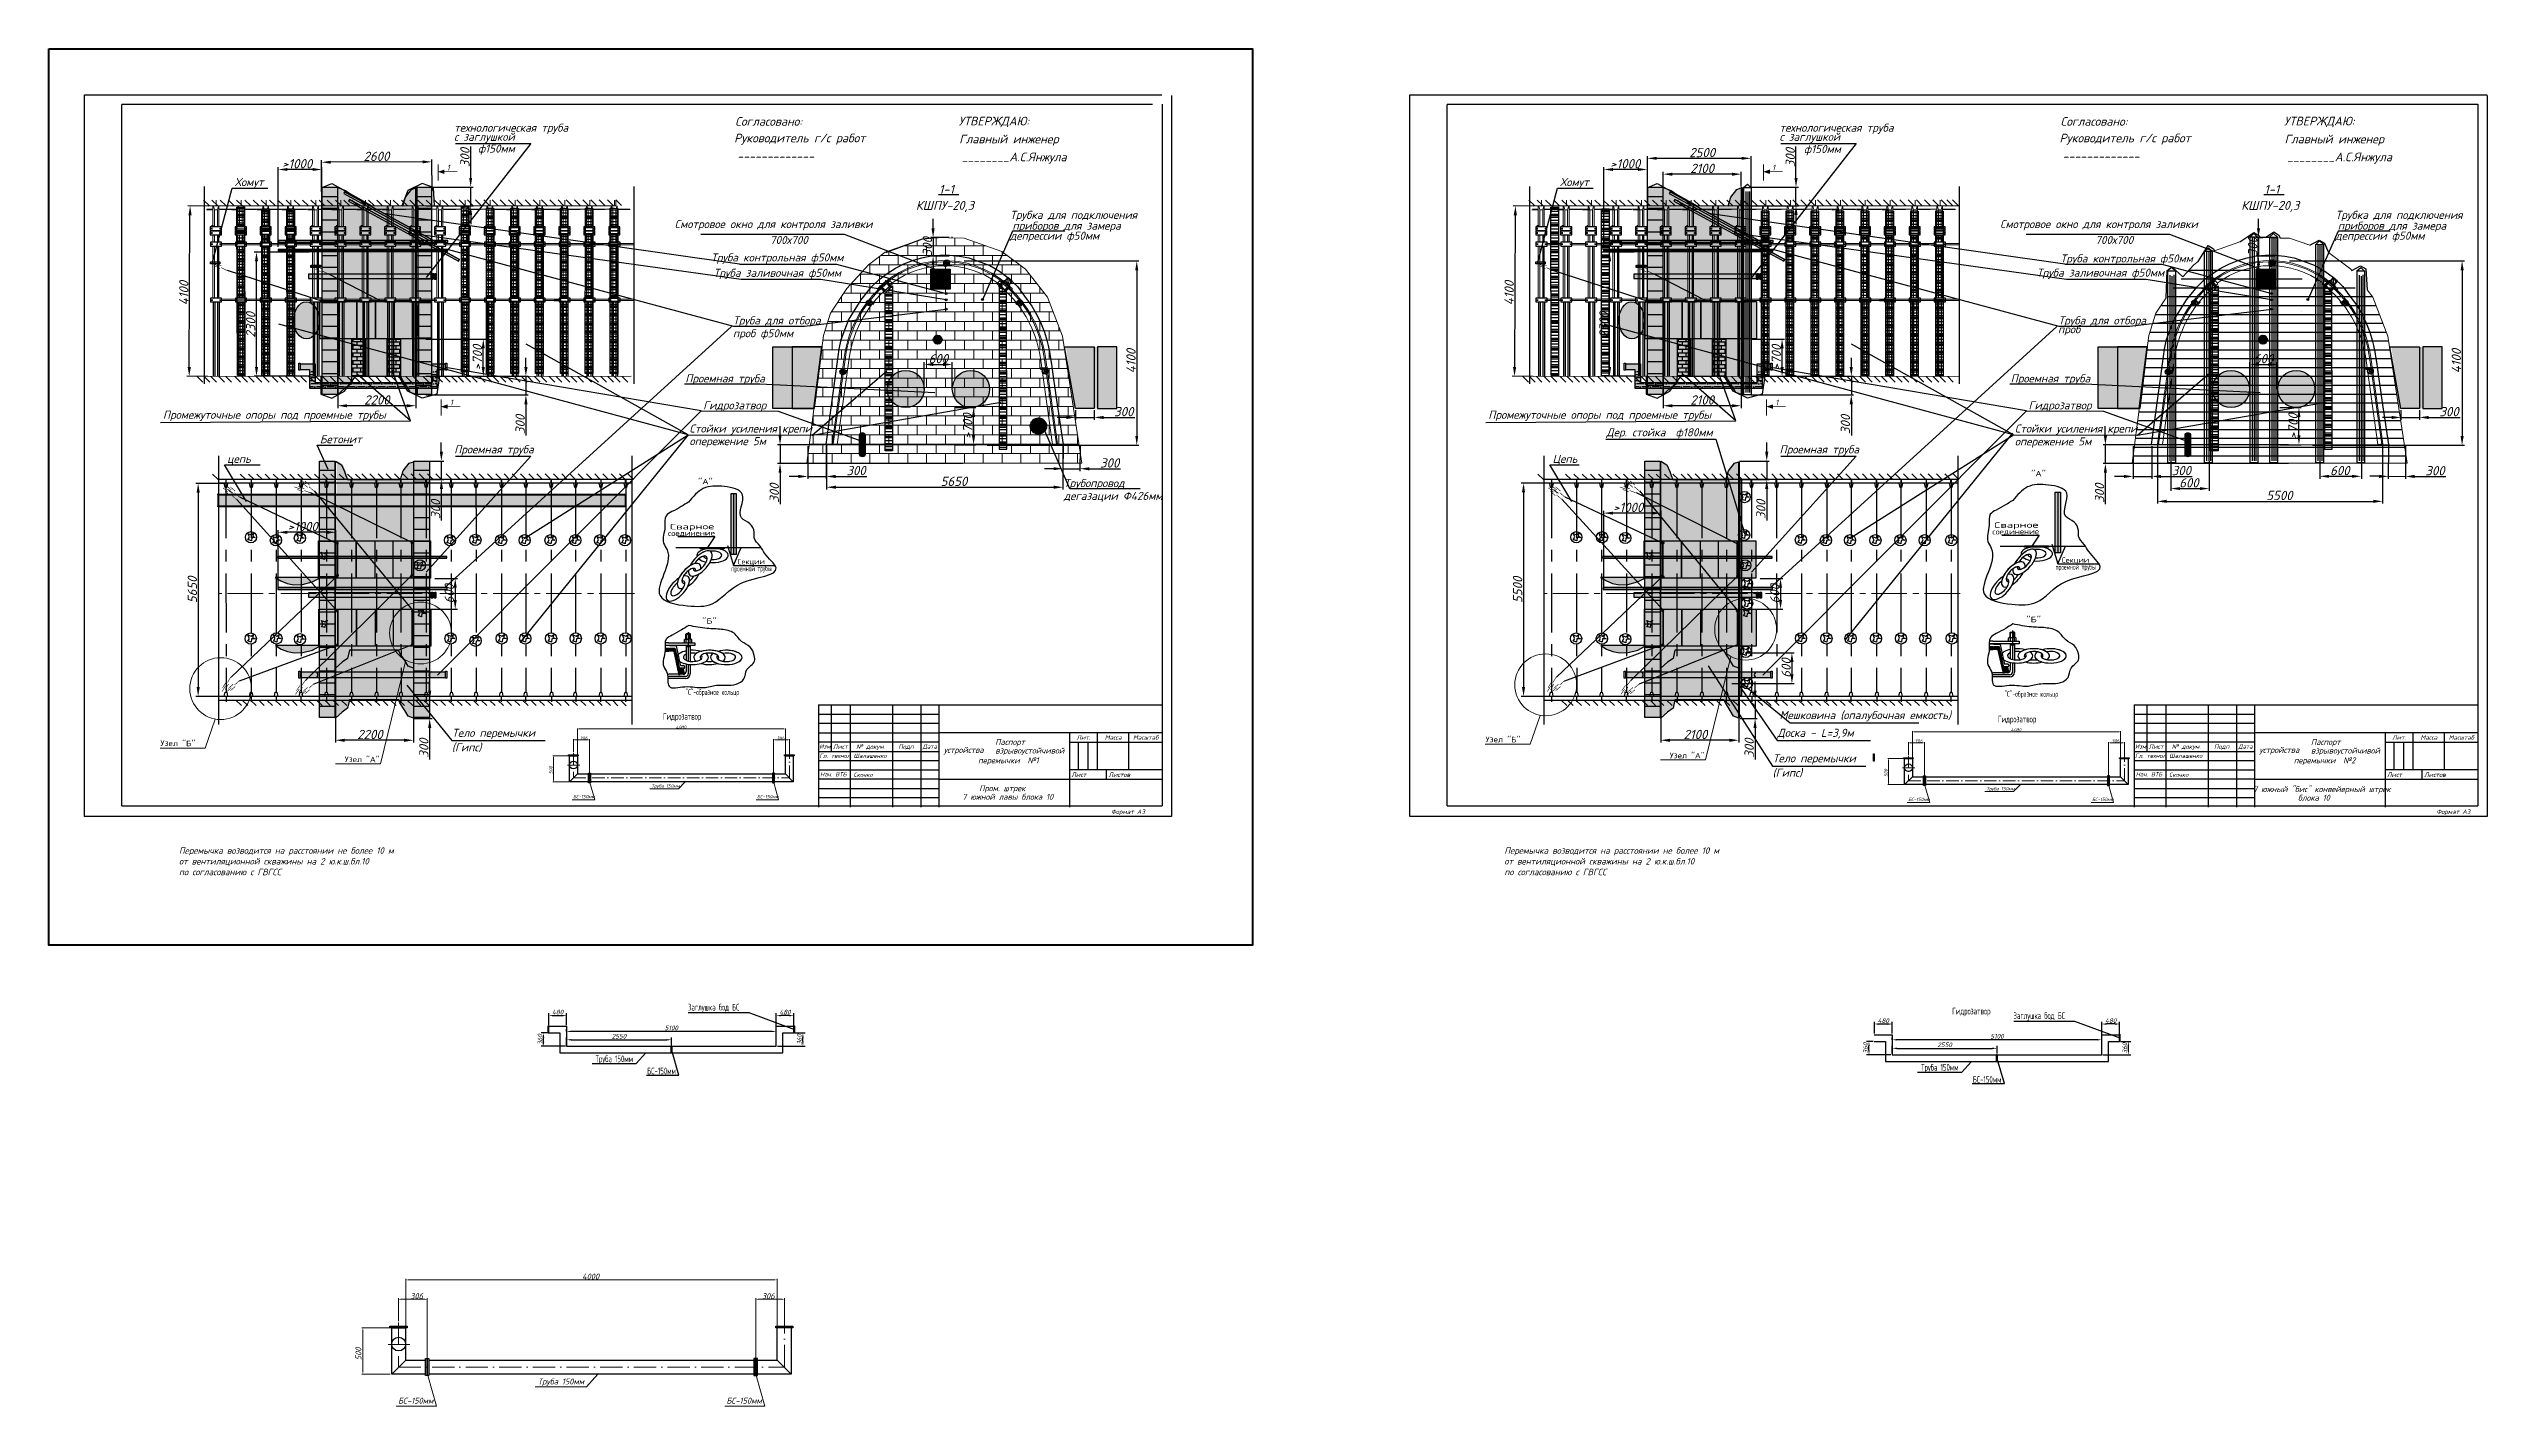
# Model space of a CAD drawing. Header units: millimetres. Extents: x 2479 to 6465, y 644 to 4399.
# Drawn here: x 2479 to 3791, y 1184 to 1915 of the extents above; entities that cross this region are included whole.
import ezdxf
from ezdxf.enums import TextEntityAlignment as Align

# ---------------------------------------------------------------- set-up
doc = ezdxf.new("R2010")
doc.units = ezdxf.units.MM
doc.header["$PDMODE"] = 1
for name, pattern in [('ACAD_ISO10W100', [18, 12, -3, 0, -3]), ('CENTER', [50.8, 31.75, -6.35, 6.35, -6.35]), ('CENTER2', [28.575, 19.05, -3.175, 3.175, -3.175]), ('DASHDOT', [25.4, 12.7, -6.35, 0, -6.35])]:
    doc.linetypes.add(name, pattern=pattern)
doc.layers.add('Layer1', color=5, linetype='Continuous')
doc.layers.add('надписи', color=7, linetype='Continuous')
doc.layers.add('Основной', color=7, linetype='Continuous', lineweight=9)
doc.styles.add('3', font='complex')
doc.styles.add('3m', font='italict.shx', dxfattribs={"height": 3})
doc.styles.get("Standard").update_dxf_attribs({"font": 'isocpeui.ttf'})
doc.dimstyles.new('ISO-25', dxfattribs={"dimtxt": 2.5, "dimasz": 2.5, "dimexe": 1.25, "dimexo": 0.625, "dimtad": 1, "dimdec": 0, "dimlfac": 50, "dimtxsty": 'Standard', "dimcen": 2.5, "dimadec": 0, "dimazin": 0, "dimtfac": 1, "dimtdec": 0, "dimtmove": 0, "dimatfit": 3, "dimfxl": 0, "dimarcsym": 0})
doc.dimstyles.new('ISO-25$0', dxfattribs={"dimtxt": 2.5, "dimasz": 2.5, "dimexe": 1.25, "dimexo": 2, "dimgap": 3, "dimtad": 1, "dimjust": 2, "dimtih": 1, "dimtoh": 1, "dimdec": 3, "dimlfac": 0.1, "dimtxsty": '3m', "dimblk": 'NONE', "dimcen": 2.5, "dimdle": 2, "dimse1": 1, "dimse2": 1, "dimclrd": 256, "dimclrt": 5, "dimadec": 0, "dimazin": 0, "dimtm": 1e-09, "dimtfac": 1, "dimtdec": 3, "dimtmove": 0, "dimatfit": 3, "dimfxl": 0, "dimlwd": 0, "dimlwe": 0, "dimarcsym": 0})

msp = doc.modelspace()

# ---------------------------------------------------------------- texts
at = {"linetype": 'Continuous', "lineweight": 13}
for p in [(2693.22793, 1849.13965), (3406.56581, 1849.13965), (2694.93141, 1722.75275), (3408.26929, 1722.75275)]:
    msp.add_text('1', height=3, dxfattribs=at).set_placement(p)
at = {"color": 7}
for s, height, p in [('1-1', 4.8, (2958.12646, 1836.52238)), ('1-1', 4.8, (3671.46434, 1836.52238)), ('КШПУ-20,3', 4.8, (2945.7043, 1827.88722)), ('КШПУ-20,3', 4.8, (3659.04218, 1827.88722)), ('Изм', 2.3, (2893.77094, 1537.99915)), ('Лист', 2.4, (2901.06146, 1537.85129)), ('Изм', 2.3, (3601.88784, 1537.99915)), ('Лист', 2.4, (3609.17835, 1537.85129)), ('Гл. технол.', 2.3, (2893.77094, 1532.99915)), ('Нач. ВТБ', 2.3, (2894.15792, 1522.99915)), ('Скочко', 2.3, (2912.16109, 1522.78156)), ('Шалашенко', 2.3, (2912.16109, 1532.99915)), ('Лист', 2.4, (3029.40237, 1522.73449)), ('Листов', 2.4, (3049.40237, 1522.73449)), ('Гл. технол.', 2.3, (3601.88784, 1532.99915)), ('Нач. ВТБ', 2.3, (3602.27482, 1522.99915)), ('Скочко', 2.3, (3620.27799, 1522.78156)), ('Шалашенко', 2.3, (3620.27799, 1532.99915)), ('Лист', 2.4, (3737.51927, 1522.73449)), ('Листов', 2.4, (3757.51927, 1522.73449)), ('Формат А3', 2.4, (3050.71979, 1502.82126)), ('Формат А3', 2.4, (3764.05767, 1502.82126))]:
    msp.add_text(s, height=height, dxfattribs=at).set_placement(p)
at = {"color": 7, "linetype": 'Continuous', "style": '3'}
for s, width, p, p2 in [('"А"', 1.256486, (2828.48848, 1680.15088), (2836.38639, 1680.15088)), ('"А"', 1.256486, (3545.98351, 1684.44746), (3553.88142, 1684.44746)), ('"Б"', 1.285706, (2830.63691, 1605.10615), (2838.53482, 1605.10615)), ('"Б"', 1.285706, (3543.35242, 1605.94616), (3551.25033, 1605.94616)), ('"С"-образное кольцо', 0.585675, (2821.83567, 1566.86696), (2850.6174, 1566.86696)), ('"С"-образное кольцо', 0.585675, (3531.73823, 1565.88786), (3560.51997, 1565.88786))]:
    msp.add_text(s, height=3, dxfattribs=dict(at, width=width)).set_placement(p, p2, align=Align.FIT)
for s, rotation, width, p, p2 in [(' соединение', 0.43274385, 0.941207, (2810.13046, 1652.31819), (2837.55913, 1652.52536)), ('Сварное ', 0.43994894, 1.293573, (2813.36484, 1655.86479), (2840.34429, 1656.07196)), (' соединение', 0.43274385, 0.941207, (3522.84597, 1653.1582), (3550.27464, 1653.36537)), ('Сварное ', 0.43994894, 1.293573, (3526.08035, 1656.7048), (3553.0598, 1656.91196)), ('Секции ', 0.70679014, 0.85189, (3562.44091, 1637.88535), (3579.23403, 1638.09252)), ('проемной трубы', 0.54783079, 0.530318, (2846.40279, 1633.28209), (2868.06906, 1633.48926)), ('Секции ', 0.70679014, 0.85189, (2849.72539, 1637.04534), (2866.51851, 1637.25251)), ('проемной трубы', 0.54783079, 0.530318, (3559.1183, 1634.1221), (3580.78457, 1634.32927)), ('Узел "Б"', 359.57044365, 0.985731, (2539.15201, 1539.39682), (2557.88038, 1539.25641)), ('Узел "Б"', 359.57044365, 0.985731, (3252.31189, 1541.44171), (3271.04027, 1541.30129)), ('Узел "А"', 359.57044365, 0.978375, (3351.4585, 1532.801), (3370.18687, 1532.66059)), ('Узел "А"', 359.57044365, 0.978375, (2638.29861, 1530.75612), (2657.02698, 1530.6157))]:
    msp.add_text(s, height=3, rotation=rotation, dxfattribs=dict(at, width=width)).set_placement(p, p2, align=Align.FIT)
at = {"color": 7, "linetype": 'Continuous', "style": '3', "width": 0.585675}
for s, p in [('Гидрозатвор', (2809.60144, 1553.54258)), ('Гидрозатвор', (3528.12681, 1552.05312)), ('Заглушка бод БС', (2823.03773, 1397.04765)), ('Гидрозатвор', (3503.50362, 1394.92938)), ('Заглушка бод БС', (3536.47221, 1392.492)), ('Труба 150мм', (2773.27252, 1369.23663)), ('БС-150мм', (2801.12683, 1362.70961)), ('Труба 150мм', (3486.70699, 1364.68098)), ('БС-150мм', (3514.56131, 1358.15395))]:
    msp.add_text(s, height=3.6, dxfattribs=at).set_placement(p)
at = {"color": 7}
for s, height, p in [('№ докум.', 2.4, (2921.35338, 1537.85129)), ('Подп.', 2.4, (2940.79475, 1537.85129)), ('Дата', 2.3, (2953.18862, 1537.99915)), ('Лит.', 2.4, (3035.9146, 1542.79894)), ('Масса', 2.4, (3051.9146, 1542.79894)), ('Масштаб', 2.4, (3069.4146, 1542.79894)), ('№ докум.', 2.4, (3629.47028, 1537.85129)), ('Подп.', 2.4, (3648.91165, 1537.85129)), ('Дата', 2.3, (3661.30552, 1537.99915)), ('Лит.', 2.4, (3744.03149, 1542.79894)), ('Масса', 2.4, (3760.03149, 1542.79894)), ('Масштаб', 2.4, (3777.53149, 1542.79894))]:
    msp.add_text(s, height=height, dxfattribs=at).set_placement(p, align=Align.CENTER)
at = {"layer": 'надписи'}
for s, height, p in [('Согласовано:', 4.6702519, (2848.47478, 1873.14183)), ('УТВЕРЖДАЮ:', 4.670252, (2968.74726, 1873.31512)), ('Согласовано:', 4.6702519, (3561.81266, 1873.14183)), ('УТВЕРЖДАЮ:', 4.670252, (3682.08513, 1873.31512)), ('Руководитель г/с работ', 4.6702519, (2847.90515, 1864.19759)), ('Главный инженер ', 4.6702519, (2969.02323, 1863.66326)), ('Руководитель г/с работ', 4.6702519, (3561.24303, 1864.19759)), ('Главный инженер ', 4.6702519, (3682.3611, 1863.66326)), ('_____________', 4.6702519, (2850.05984, 1856.41384)), ('________А.С.Янжула', 4.6702519, (2970.61182, 1854.01141)), ('_____________', 4.6702519, (3563.39771, 1856.41384)), ('________А.С.Янжула', 4.6702519, (3683.9497, 1854.01141)), ('устройства ', 3.1933346, (2960.67964, 1535.65954)), ('Паспорт ', 3.193335, (2988.41195, 1539.96471)), ('взрывоустойчивой', 3.1933346, (2988.48311, 1535.32668)), ('устройства ', 3.1933346, (3668.79654, 1535.65954)), ('Паспорт ', 3.193335, (3696.52884, 1539.96471)), ('взрывоустойчивой', 3.1933346, (3696.60001, 1535.32668)), ('перемычки  №1', 3.1933346, (2979.21274, 1530.06001)), ('перемычки  №2', 3.1933346, (3687.32963, 1530.06001)), ('7 южной лавы блока 10', 3.1933346, (2970.69044, 1510.43699)), ('Пром. штрек', 3.1933346, (2979.77501, 1515.07229)), ('7 южный "бис" конвейерный штрек ', 3.1933346, (3665.41255, 1514.57612)), (' блока 10', 3.193335, (3687.5226, 1509.94036)), ('Труба 150мм', 3.1933346, (2742.23764, 1195.82134)), ('БС-150мм', 3.193335, (2667.00679, 1185.50909)), ('БС-150мм', 3.193335, (2843.73856, 1185.50909))]:
    msp.add_text(s, height=height, dxfattribs=at).set_placement(p)
at = {"layer": 'надписи', "color": 5}
for s, height, p in [('с заглушкой', 4.3407152, (2697.20883, 1865.01607)), ('технологическая труба', 4.3407152, (2697.20883, 1869.93012)), ('с заглушкой', 4.3407152, (3410.54671, 1865.01607)), ('технологическая труба', 4.3407152, (3410.54671, 1869.93012)), ('ф150мм', 4.340715, (2710.03489, 1858.68993)), ('ф150мм', 4.340715, (3423.72686, 1858.42975)), ('Хомут', 4.340715, (2579.12649, 1840.64372)), ('Хомут', 4.340715, (3292.46437, 1840.64372)), ('Трубка для подключения ', 4.3407152, (2996.43057, 1822.99757)), ('Трубка для подключения ', 4.3407152, (3709.76845, 1822.99757)), ('Смотровое окно для контроля заливки ', 4.3407152, (2815.92458, 1818.06677)), ('700х700', 4.340715, (2867.15702, 1809.5337)), ('депрессии ф50мм ', 4.3407152, (2996.32906, 1811.80348)), ('приборов для замера ', 4.3407152, (2997.68489, 1817.20378)), ('Смотровое окно для контроля заливки ', 4.3407152, (3529.26245, 1818.06677)), ('700х700', 4.340715, (3580.4949, 1809.5337)), ('депрессии ф50мм ', 4.3407152, (3709.66694, 1811.80348)), ('приборов для замера ', 4.3407152, (3711.02277, 1817.20378)), ('Труба контрольная ф50мм', 4.3407152, (2835.4745, 1800.09212)), ('Труба контрольная ф50мм', 4.3407152, (3561.7454, 1799.55355)), ('Труба заливочная ф50мм', 4.3407152, (2836.83424, 1791.81929)), ('Труба заливочная ф50мм', 4.3407152, (3548.99138, 1791.9301)), ('проб ф50мм', 4.340715, (2847.24439, 1759.30794)), ('Труба для отбора', 4.3407152, (2847.29061, 1766.19994)), ('проб', 4.340715, (3560.40264, 1761.46222)), ('Труба для отбора', 4.3407152, (3560.62849, 1766.19994)), ('Проемная труба', 4.3407152, (2821.59488, 1735.00108)), ('Проемная труба', 4.3407152, (3534.93276, 1735.00108)), ('Промежуточные опоры под проемные трубы', 4.3407152, (2540.46335, 1715.45103)), ('Гидрозатвор', 4.3407152, (2831.22295, 1720.54773)), ('Промежуточные опоры под проемные трубы', 4.3407152, (3253.80122, 1715.45103)), ('Гидрозатвор', 4.3407152, (3544.56083, 1720.54773)), ('Бетонит', 4.340715, (2624.94515, 1702.28792)), ('Стойки усиления крепи', 4.3407152, (2823.84895, 1708.03985)), ('Дер. стойка  ф180мм ', 4.3407152, (3317.37019, 1706.01686)), ('Стойки усиления крепи', 4.3407152, (3537.18683, 1708.03985)), ('цепь', 4.340715, (2575.0369, 1691.73134)), ('Проемная труба', 4.3407152, (2697.20883, 1696.83195)), ('опережение 5м', 4.3407152, (2823.84895, 1701.25567)), ('Цепь', 4.340715, (3288.37477, 1691.73134)), ('Проемная труба', 4.3407152, (3410.54671, 1696.83195)), ('опережение 5м', 4.3407152, (3537.18683, 1701.09047)), ('Трубопровод', 4.3407152, (3025.34847, 1678.67477)), ('дегазации Ф426мм', 4.3407152, (3025.30225, 1671.78278)), ('Мешковина (опалубочная емкость)', 4.3407152, (3410.55072, 1553.82626)), ('(Гипс)', 4.340715, (2695.99848, 1536.52051)), ('Тело перемычки', 4.3407152, (2696.09955, 1544.29849)), ('Доска - L=3,9м', 4.3407152, (3409.43743, 1544.29849)), ('(Гипс)', 4.340715, (3406.82772, 1522.83722)), ('Тело перемычки', 4.3407152, (3406.92879, 1530.61521))]:
    msp.add_text(s, height=height, dxfattribs=at).set_placement(p)
at = {"layer": 'надписи', "color": 1}
for s, p in [('Перемычка возводится на расстоянии не более 10 м', (2549.1084, 1481.38311)), ('Перемычка возводится на расстоянии не более 10 м', (3262.44628, 1481.38311)), ('от вентиляционной скважины на 2 ю.к.ш.бл.10', (2549.1084, 1475.61513)), ('по согласованию с ГВГСС', (2549.1084, 1469.84715)), ('от вентиляционной скважины на 2 ю.к.ш.бл.10', (3262.44628, 1475.61513)), ('по согласованию с ГВГСС', (3262.44628, 1469.84715))]:
    msp.add_text(s, height=3.4607864, dxfattribs=at).set_placement(p)
at = {"layer": 'надписи'}
msp.add_text('500', height=3.193335, rotation=90, dxfattribs=at).set_placement((2647.27335, 1208.89407))
at = {"layer": 'надписи', "char_height": 3.193335, "attachment_point": 5}
for s, insert in [('4000', (2770.63745, 1253.90323)), ('306', (2676.98912, 1243.38585)), ('306', (2866.22792, 1243.38585))]:
    msp.add_mtext(s, dxfattribs=dict(at, insert=insert))

# ---------------------------------------------------------------- blocks, each defined once
blk = doc.blocks.new('4566')
at = {"color": 7, "linetype": 'DASHDOT', "lineweight": 15}
blk.add_lwpolyline([(2206, 8616), (2206, 8662, -0.399969)], format="xyb", dxfattribs=at)
at = {"color": 7, "linetype": 'Continuous', "lineweight": 15}
for points in [[(2203, 8641), (2202, 8638)], [(2206, 8618), (2202, 8618)], [(2203, 8636), (2203, 8632)], [(2204, 8636), (2205, 8637)], [(2204, 8632), (2206, 8632)], [(2204, 8632), (2204, 8629)], [(2204, 8629), (2206, 8629)], [(2204, 8629), (2205, 8629)], [(2205, 8636), (2205, 8632)], [(2205, 8632), (2205, 8629)], [(2205, 8629), (2206, 8629)], [(2209, 8632), (2206, 8632)], [(2208, 8629), (2206, 8629)], [(2208, 8629), (2206, 8629)], [(2206, 8629), (2206, 8629)], [(2206, 8629), (2206, 8629)], [(2206, 8618), (2211, 8618)], [(2209, 8636), (2208, 8637)], [(2208, 8636), (2208, 8632)], [(2208, 8632), (2208, 8629)], [(2208, 8632), (2208, 8629)], [(2208, 8629), (2208, 8629)], [(2210, 8641), (2211, 8638)], [(2210, 8636), (2210, 8632)]]:
    blk.add_lwpolyline(points, dxfattribs=at)
for points in [[(2202, 8618), (2202, 8638, 0.307362)], [(2204, 8640), (2204, 8656, 0.418788)], [(2208, 8640), (2208, 8656, -0.418788)], [(2211, 8618), (2211, 8638, -0.3072)]]:
    blk.add_lwpolyline(points, format="xyb", dxfattribs=at)
for centre, radius, start, end in [((2206, 8642), 5.29, 224.9447, 275.812), ((2206, 8644), 4.42, 230.4708, 278.6126), ((2204, 8635), 1.43, 48.5483, 132.3114), ((2204, 8633), 1.43, 227.6886, 311.4517), ((2207, 8655), 2.62, 98.149, 153.8203), ((2206, 8634), 2.44, 84.4776, 121.676), ((2206, 8634), 2.44, 238.324, 275.5224), ((2206, 8655), 2.62, 26.1797, 81.851), ((2207, 8644), 4.42, 261.3874, 309.5292), ((2207, 8642), 5.29, 264.188, 315.0553), ((2207, 8634), 2.44, 58.324, 95.5224), ((2207, 8634), 2.44, 264.4776, 301.676), ((2209, 8635), 1.43, 47.6886, 131.4517), ((2209, 8633), 1.43, 228.5483, 312.3114)]:
    blk.add_arc(centre, radius, start, end, dxfattribs=at)
blk = doc.blocks.new('rasklin')
at = {"color": 22, "linetype": 'Continuous'}
for p, q in [((-1.6, 0.8), (-0.9, 1.2)), ((-0.9, 1.2), (-0.2, 1.4)), ((-0.2, 1.4), (0.4, 2.2)), ((0.4, 2.2), (0.9, 2.6)), ((0.9, 2.6), (1.6, 2.7))]:
    blk.add_line(p, q, dxfattribs=at)
at = {"color": 7, "linetype": 'Continuous'}
blk.add_lwpolyline([(-1.6, 0), (-1.6, 3.2), (1.6, 3.2), (1.6, 0)], close=True, dxfattribs=at)
at = {"color": 22, "linetype": 'Continuous'}
for points in [[(-1.6, 1.9), (-1, 2.3), (-0.2, 2.7), (0.5, 3.2)], [(-1.6, 2.7), (-1.4, 2.8), (-1.3, 3.1), (-0.9, 3), (-0.6, 3.2)], [(-1.6, 0), (-1.1, 0.2), (-0.2, 0.3), (0.2, 0.8), (0.9, 1.2), (1.4, 1.4), (1.6, 1.6)], [(0.8, 0), (1, 0.2), (1.2, 0.3), (1.3, 0.5), (1.6, 0.6)]]:
    blk.add_lwpolyline(points, dxfattribs=at)
blk = doc.blocks.new('*D234')
at = {"color": 0, "linetype": 'Continuous', "lineweight": -2}
for p, q in [((2971.7, 1800.4), (3065.8, 1800.4)), ((3064.6, 1795.4), (3064.6, 1706.2)), ((2984.1, 1701.2), (3065.8, 1701.2))]:
    blk.add_line(p, q, dxfattribs=at)
at = {"color": 0, "linetype": 'Continuous', "lineweight": 40}
for points in [[(3063.8, 1795.4), (3065.4, 1795.4), (3064.6, 1800.4)], [(3063.8, 1706.2), (3065.4, 1706.2), (3064.6, 1701.2)]]:
    blk.add_solid(points, dxfattribs=at)
at = {"layer": 'Defpoints', "color": 0, "linetype": 'Continuous', "lineweight": 40}
for p in [(2971, 1800.4), (2983.5, 1701.2), (3064.6, 1701.2)]:
    blk.add_point(p, dxfattribs=at)
at = {"color": 0, "linetype": 'Continuous', "lineweight": 18, "insert": (3061.5, 1746.5), "char_height": 5, "attachment_point": 5, "rotation": 90}
blk.add_mtext('4100', dxfattribs=at)
blk = doc.blocks.new('*D227')
at = {"color": 0, "linetype": 'Continuous', "lineweight": -2}
for p, q in [((3025, 1700.8), (3024.9, 1687.3)), ((3034.1, 1700.8), (3034, 1687.3)), ((3019.9, 1688.6), (3014.9, 1688.6)), ((3024.9, 1688.6), (3034, 1688.6)), ((3039, 1688.6), (3055.9, 1688.5))]:
    blk.add_line(p, q, dxfattribs=at)
at = {"color": 0, "linetype": 'Continuous', "lineweight": 40}
for points in [[(3019.9, 1689.4), (3019.9, 1687.8), (3024.9, 1688.6)], [(3039.1, 1689.4), (3039, 1687.7), (3034, 1688.6)]]:
    blk.add_solid(points, dxfattribs=at)
at = {"layer": 'Defpoints', "color": 0, "linetype": 'Continuous', "lineweight": 40}
for p in [(3025, 1701.5), (3034.1, 1701.4), (3034, 1688.6)]:
    blk.add_point(p, dxfattribs=at)
at = {"color": 0, "linetype": 'Continuous', "lineweight": 18, "insert": (3050, 1691.7), "char_height": 5, "attachment_point": 5, "rotation": 359.839}
blk.add_mtext('300', dxfattribs=at)
blk = doc.blocks.new('*D228')
at = {"color": 0, "linetype": 'Continuous', "lineweight": -2}
for p, q in [((2887.5, 1700.8), (2887.5, 1683.2)), ((2897.5, 1700.8), (2897.5, 1683.2)), ((2882.5, 1684.4), (2877.5, 1684.4)), ((2887.5, 1684.4), (2897.5, 1684.4)), ((2902.5, 1684.4), (2919.4, 1684.4))]:
    blk.add_line(p, q, dxfattribs=at)
at = {"color": 0, "linetype": 'Continuous'}
for points in [[(2882.5, 1685.3), (2882.5, 1683.6), (2887.5, 1684.4)], [(2902.5, 1685.3), (2902.5, 1683.6), (2897.5, 1684.4)]]:
    blk.add_solid(points, dxfattribs=at)
at = {"layer": 'Defpoints', "color": 0, "linetype": 'Continuous'}
for p in [(2887.5, 1701.5), (2897.5, 1701.5), (2897.5, 1684.4)]:
    blk.add_point(p, dxfattribs=at)
at = {"color": 0, "linetype": 'Continuous', "lineweight": 18, "insert": (2913.5, 1687.6), "char_height": 5, "attachment_point": 5}
blk.add_mtext('300', dxfattribs=at)
blk = doc.blocks.new('*D229')
at = {"color": 0, "linetype": 'Continuous', "lineweight": -2}
for p, q in [((2872.6, 1706.4), (2872.6, 1711.4)), ((2971, 1701.4), (2871.3, 1701.4)), ((2872.6, 1701.4), (2872.6, 1691.4)), ((2971, 1691.4), (2871.3, 1691.4)), ((2872.6, 1686.4), (2872.6, 1669.5))]:
    blk.add_line(p, q, dxfattribs=at)
at = {"color": 0, "linetype": 'Continuous'}
for points in [[(2871.8, 1706.4), (2873.4, 1706.4), (2872.6, 1701.4)], [(2871.8, 1686.4), (2873.4, 1686.4), (2872.6, 1691.4)]]:
    blk.add_solid(points, dxfattribs=at)
at = {"layer": 'Defpoints', "color": 0, "linetype": 'Continuous'}
for p in [(2971.7, 1701.4), (2872.6, 1691.4), (2971.7, 1691.4)]:
    blk.add_point(p, dxfattribs=at)
at = {"color": 0, "linetype": 'Continuous', "lineweight": 18, "insert": (2869.5, 1675.4), "char_height": 5, "attachment_point": 5, "rotation": 90}
blk.add_mtext('300', dxfattribs=at)
blk = doc.blocks.new('*D230')
at = {"color": 0, "linetype": 'Continuous', "lineweight": -2}
for p, q in [((2963.7, 1813), (2953.7, 1813)), ((2955, 1818), (2955, 1823)), ((2955, 1813), (2955, 1803)), ((2963.7, 1803), (2953.7, 1803)), ((2955, 1798), (2955, 1793))]:
    blk.add_line(p, q, dxfattribs=at)
at = {"color": 0, "linetype": 'Continuous'}
for points in [[(2954.1, 1818), (2955.8, 1818), (2955, 1813)], [(2954.1, 1798), (2955.8, 1798), (2955, 1803)]]:
    blk.add_solid(points, dxfattribs=at)
at = {"layer": 'Defpoints', "color": 0, "linetype": 'Continuous'}
for p in [(2964.3, 1813), (2955, 1803), (2964.3, 1803)]:
    blk.add_point(p, dxfattribs=at)
at = {"color": 0, "linetype": 'Continuous', "lineweight": 18, "insert": (2951.9, 1808), "char_height": 5, "attachment_point": 5, "rotation": 90}
blk.add_mtext('300', dxfattribs=at)
blk = doc.blocks.new('*D231')
at = {"color": 0, "linetype": 'Continuous', "lineweight": -2}
for p, q in [((3031.7, 1720.1), (3031.7, 1714.9)), ((3041.7, 1720.1), (3041.7, 1714.9)), ((3026.7, 1716.2), (3021.7, 1716.2)), ((3031.7, 1716.2), (3041.7, 1716.2)), ((3046.7, 1716.2), (3063.5, 1716.2))]:
    blk.add_line(p, q, dxfattribs=at)
at = {"color": 0, "linetype": 'Continuous'}
for points in [[(3026.7, 1717), (3026.7, 1715.3), (3031.7, 1716.2)], [(3046.7, 1717), (3046.7, 1715.3), (3041.7, 1716.2)]]:
    blk.add_solid(points, dxfattribs=at)
at = {"layer": 'Defpoints', "color": 0, "linetype": 'Continuous'}
for p in [(3031.7, 1720.7), (3041.7, 1720.7), (3041.7, 1716.2)]:
    blk.add_point(p, dxfattribs=at)
at = {"color": 0, "linetype": 'Continuous', "lineweight": 18, "insert": (3057.6, 1719.3), "char_height": 5, "attachment_point": 5}
blk.add_mtext('300', dxfattribs=at)
blk = doc.blocks.new('zam1')
at = {"color": 5, "linetype": 'Continuous'}
blk.add_line((-3, 0, 2), (-3, 0, 2), dxfattribs=at)
at = {"color": 12, "linetype": 'Continuous'}
for p, q in [((-2.6, 1, 2.5), (-1.8, 1, 2.5)), ((-2.2, 1.4, 2.5), (-2.2, 0.6, 2.5)), ((1.8, 1, 2.5), (2.5, 1, 2.5)), ((2.2, 1.4, 2.5), (2.2, 0.6, 2.5))]:
    blk.add_line(p, q, dxfattribs=at)
blk.add_3dface([(-3, 0, 2), (-3, 2, 2), (3, 2, 2), (3, 0, 2)])
blk = doc.blocks.new('рама')
at = {"color": 7, "linetype": 'Continuous', "lineweight": 0}
for p, q in [((162.3, 2236.1), (169.1, 2236)), ((162.4, 2236.3), (169.1, 2236.3)), ((169.2, 2238.1), (169.2, 2233.6)), ((169.2, 2233.6), (169.2, 2226.9)), ((170, 2235.9), (169.4, 2238.1)), ((170, 2236), (170, 2233.6)), ((170, 2233.6), (170, 2226.9)), ((170.6, 2238.1), (170.6, 2241.1)), ((171.5, 2235.9), (172.1, 2238.1)), ((171.5, 2236), (171.5, 2233.6)), ((171.5, 2233.6), (171.5, 2226.9)), ((172.4, 2238.1), (172.4, 2233.6)), ((172.4, 2233.6), (172.4, 2226.9)), ((169.2, 2222.5), (169.2, 2218.5)), ((171.5, 2222.5), (171.5, 2218.5)), ((172.4, 2222.5), (172.4, 2218.5)), ((169.2, 2216.5), (169.2, 2188.4)), ((171.5, 2216.5), (171.5, 2188.4)), ((172.4, 2216.5), (172.4, 2188.4))]:
    blk.add_line(p, q, dxfattribs=at)
at = {"color": 7, "lineweight": 13}
blk.add_line((175.6, 2236.3), (172.3, 2236.3), dxfattribs=at)
at = {"color": 5, "linetype": 'Continuous'}
for p, q in [((167.7, 2224.9, 2), (167.7, 2224.9, 2)), ((167.8, 2224.9, 2), (167.8, 2224.9, 2)), ((167.8, 2222.5, 2), (167.8, 2222.5, 2))]:
    blk.add_line(p, q, dxfattribs=at)
at = {"color": 7, "linetype": 'Continuous'}
for p, q in [((173.8, 2224.9, 2), (167.8, 2224.9, 2)), ((169.1, 2224.9, -0.2), (169.1, 2224.5, -0.1)), ((170, 2224.5, -0.6), (170, 2224.9, -1)), ((171.5, 2224.9, -0.6), (171.5, 2224.5, -0.4)), ((171.5, 2223.8), (171.5, 2223.8)), ((171.5, 2223.8), (171.5, 2223.8)), ((172.4, 2224.9, -0.8), (172.4, 2224.5, -0.5))]:
    blk.add_line(p, q, dxfattribs=at)
at = {"color": 12, "linetype": 'Continuous'}
for p, q in [((168.2, 2225.8, 2.5), (168.9, 2225.8, 2.5)), ((168.2, 2223.5, 2.5), (169, 2223.5, 2.5)), ((168.5, 2226.2, 2.5), (168.5, 2225.4, 2.5)), ((168.6, 2223.9, 2.5), (168.6, 2223.1, 2.5)), ((172.6, 2225.8, 2.5), (173.3, 2225.8, 2.5)), ((172.6, 2223.5, 2.5), (173.3, 2223.5, 2.5)), ((173, 2226.2, 2.5), (173, 2225.4, 2.5)), ((173, 2223.9, 2.5), (173, 2223.1, 2.5))]:
    blk.add_line(p, q, dxfattribs=at)
at = {"color": 7}
for p, q in [((170, 2222.5), (170, 2218.5)), ((170, 2216.5), (170, 2188.4)), ((169, 2186.4), (169, 2146.3)), ((169.9, 2186.4), (169.9, 2146.3)), ((171.4, 2186.4), (171.4, 2146.3)), ((172.2, 2186.4), (172.2, 2146.3))]:
    blk.add_line(p, q, dxfattribs=at)
at = {"color": 2, "linetype": 'Continuous'}
for p, q in [((172.1, 2227.4), (173, 2227.4)), ((172.2, 2227.4), (173.1, 2227.4))]:
    blk.add_line(p, q, dxfattribs=at)
at = {"linetype": 'Continuous', "lineweight": 13}
for p, q in [((160.3, 2217.9), (167.7, 2217.9)), ((160.3, 2217.1), (167.7, 2217.1)), ((160.3, 2187.9), (167.7, 2187.9)), ((160.3, 2187.1), (167.7, 2187.1))]:
    blk.add_line(p, q, dxfattribs=at)
at = {"color": 7, "linetype": 'Continuous', "lineweight": 0}
blk.add_lwpolyline([(170, 2235.9), (171.5, 2235.9)], dxfattribs=at)
for points in [[(167.8, 2224.9, 2), (167.8, 2226.9, 2), (173.8, 2226.9, 2), (173.8, 2224.9, 2)], [(167.8, 2222.5, 2), (167.8, 2224.5, 2), (173.8, 2224.5, 2), (173.8, 2222.5, 2)]]:
    blk.add_3dface(points)
at = {"color": 2, "linetype": 'Continuous', "rotation": 359.9999999997382}
for p in [(170.7, 2216.5), (170.7, 2186.4)]:
    blk.add_blockref('zam1', p, dxfattribs=at)
blk = doc.blocks.new('KRA2')
at = {"color": 7, "linetype": 'Continuous'}
for p, q in [((-1.6, 0), (-0.9, 0)), ((-0.9, 0), (-0.4, -2.3)), ((-0.4, -2.3), (0.4, -2.3)), ((0.4, -2.3), (0.9, 0)), ((0.9, 0), (1.6, 0))]:
    blk.add_line(p, q, dxfattribs=at)
blk = doc.blocks.new('*D232')
at = {"color": 0, "linetype": 'Continuous', "lineweight": -2}
for p, q in [((2574, 1680.7), (2558.2, 1680.7)), ((2559.4, 1675.7), (2559.4, 1571.1)), ((2573.8, 1566.1), (2558.2, 1566.1))]:
    blk.add_line(p, q, dxfattribs=at)
at = {"color": 0, "linetype": 'Continuous', "lineweight": 40}
for points in [[(2558.6, 1675.7), (2560.3, 1675.7), (2559.4, 1680.7)], [(2558.6, 1571.1), (2560.3, 1571.1), (2559.4, 1566.1)]]:
    blk.add_solid(points, dxfattribs=at)
at = {"layer": 'Defpoints', "color": 0, "linetype": 'Continuous', "lineweight": 40}
for p in [(2574.6, 1680.7), (2559.4, 1566.1), (2574.5, 1566.1)]:
    blk.add_point(p, dxfattribs=at)
at = {"color": 0, "linetype": 'Continuous', "lineweight": 18, "insert": (2556.3, 1623.4), "char_height": 5, "attachment_point": 5, "rotation": 90}
blk.add_mtext('5650', dxfattribs=at)
blk = doc.blocks.new('*D233')
at = {"color": 0, "linetype": 'Continuous', "lineweight": -2}
for p, q in [((2565, 1829.9), (2553.8, 1830)), ((2554.6, 1743.3), (2555, 1825)), ((2564.6, 1738.2), (2553.4, 1738.3))]:
    blk.add_line(p, q, dxfattribs=at)
at = {"color": 0, "linetype": 'Continuous', "lineweight": 40}
for points in [[(2554.2, 1825), (2555.9, 1825), (2555.1, 1830)], [(2553.8, 1743.3), (2555.5, 1743.3), (2554.6, 1738.3)]]:
    blk.add_solid(points, dxfattribs=at)
at = {"layer": 'Defpoints', "color": 0, "linetype": 'Continuous', "lineweight": 40}
for p in [(2555.1, 1830), (2565.6, 1829.9), (2565.2, 1738.2)]:
    blk.add_point(p, dxfattribs=at)
at = {"color": 0, "linetype": 'Continuous', "lineweight": 18, "insert": (2551.7, 1783.1), "char_height": 5, "attachment_point": 5, "rotation": 89.7211}
blk.add_mtext('4100', dxfattribs=at)
blk = doc.blocks.new('*D226')
at = {"color": 0, "linetype": 'Continuous', "lineweight": -2}
for p, q in [((2634.6, 1737.6), (2634.6, 1721.2)), ((2676.6, 1737.6), (2676.6, 1721.2)), ((2671.6, 1722.5), (2639.6, 1722.5))]:
    blk.add_line(p, q, dxfattribs=at)
at = {"color": 0, "linetype": 'Continuous', "lineweight": 40}
for points in [[(2639.6, 1723.3), (2639.6, 1721.6), (2634.6, 1722.5)], [(2671.6, 1723.3), (2671.6, 1721.6), (2676.6, 1722.5)]]:
    blk.add_solid(points, dxfattribs=at)
at = {"layer": 'Defpoints', "color": 0, "linetype": 'Continuous', "lineweight": 40}
for p in [(2634.6, 1738.2), (2676.6, 1738.2), (2634.6, 1722.5)]:
    blk.add_point(p, dxfattribs=at)
at = {"color": 0, "linetype": 'Continuous', "lineweight": 18, "insert": (2655.6, 1725.6), "char_height": 5, "attachment_point": 5}
blk.add_mtext('2200', dxfattribs=at)
blk = doc.blocks.new('*D222')
at = {"color": 0, "linetype": 'Continuous', "lineweight": -2}
for p, q in [((2633.3, 1590.5), (2633.3, 1541.2)), ((2675.3, 1590.5), (2675.3, 1541.2)), ((2670.3, 1542.5), (2638.3, 1542.5))]:
    blk.add_line(p, q, dxfattribs=at)
at = {"color": 0, "linetype": 'Continuous', "lineweight": 40}
for points in [[(2638.3, 1543.3), (2638.3, 1541.6), (2633.3, 1542.5)], [(2670.3, 1543.3), (2670.3, 1541.6), (2675.3, 1542.5)]]:
    blk.add_solid(points, dxfattribs=at)
at = {"layer": 'Defpoints', "color": 0, "linetype": 'Continuous', "lineweight": 40}
for p in [(2633.3, 1591.2), (2675.3, 1591.2), (2633.3, 1542.5)]:
    blk.add_point(p, dxfattribs=at)
at = {"color": 0, "linetype": 'Continuous', "lineweight": 18, "insert": (2651.9, 1545.6), "char_height": 5, "attachment_point": 5}
blk.add_mtext('2200', dxfattribs=at)
blk = doc.blocks.new('*D223')
at = {"color": 0, "linetype": 'Continuous', "lineweight": -2}
for p, q in [((2735.8, 1743.3), (2735.8, 1748.3)), ((2682, 1738.3), (2737.1, 1738.3)), ((2735.8, 1738.3), (2735.8, 1728.3)), ((2682, 1728.3), (2737.1, 1728.3)), ((2735.8, 1723.3), (2735.8, 1706.4))]:
    blk.add_line(p, q, dxfattribs=at)
at = {"color": 0, "linetype": 'Continuous'}
for points in [[(2735, 1743.3), (2736.7, 1743.3), (2735.8, 1738.3)], [(2735, 1723.3), (2736.7, 1723.3), (2735.8, 1728.3)]]:
    blk.add_solid(points, dxfattribs=at)
at = {"layer": 'Defpoints', "color": 0, "linetype": 'Continuous'}
for p in [(2681.4, 1738.3), (2681.4, 1728.3), (2735.8, 1728.3)]:
    blk.add_point(p, dxfattribs=at)
at = {"color": 0, "linetype": 'Continuous', "lineweight": 18, "insert": (2732.7, 1712.4), "char_height": 5, "attachment_point": 5, "rotation": 90}
blk.add_mtext('300', dxfattribs=at)
blk = doc.blocks.new('*D224')
at = {"color": 0, "linetype": 'Continuous', "lineweight": -2}
for p, q in [((2675.9, 1564.1), (2685.3, 1564.1)), ((2684, 1569.1), (2684, 1574.1)), ((2684, 1564.1), (2684, 1554.1)), ((2675.9, 1554.1), (2685.3, 1554.1)), ((2684, 1549.1), (2684, 1532.2))]:
    blk.add_line(p, q, dxfattribs=at)
at = {"color": 0, "linetype": 'Continuous'}
for points in [[(2683.2, 1569.1), (2684.9, 1569.1), (2684, 1564.1)], [(2683.2, 1549.1), (2684.9, 1549.1), (2684, 1554.1)]]:
    blk.add_solid(points, dxfattribs=at)
at = {"layer": 'Defpoints', "color": 0, "linetype": 'Continuous'}
for p in [(2675.3, 1564.1), (2675.3, 1554.1), (2684, 1554.1)]:
    blk.add_point(p, dxfattribs=at)
at = {"color": 0, "linetype": 'Continuous', "lineweight": 18, "insert": (2680.9, 1538.2), "char_height": 5, "attachment_point": 5, "rotation": 90}
blk.add_mtext('300', dxfattribs=at)
blk = doc.blocks.new('*D225')
at = {"color": 0, "linetype": 'Continuous', "lineweight": -2}
for p, q in [((2690.3, 1697.7), (2690.3, 1702.7)), ((2675.7, 1692.7), (2691.6, 1692.7)), ((2675.7, 1682.7), (2691.6, 1682.7)), ((2690.3, 1692.7), (2690.3, 1682.7)), ((2690.3, 1677.7), (2690.3, 1660.8))]:
    blk.add_line(p, q, dxfattribs=at)
at = {"color": 0, "linetype": 'Continuous'}
for points in [[(2689.5, 1697.7), (2691.2, 1697.7), (2690.3, 1692.7)], [(2689.5, 1677.7), (2691.2, 1677.7), (2690.3, 1682.7)]]:
    blk.add_solid(points, dxfattribs=at)
at = {"layer": 'Defpoints', "color": 0, "linetype": 'Continuous'}
for p in [(2675.1, 1692.7), (2675.1, 1682.7), (2690.3, 1682.7)]:
    blk.add_point(p, dxfattribs=at)
at = {"color": 0, "linetype": 'Continuous', "lineweight": 18, "insert": (2687.2, 1666.7), "char_height": 5, "attachment_point": 5, "rotation": 90}
blk.add_mtext('300', dxfattribs=at)
blk = doc.blocks.new('*D235')
at = {"color": 0, "linetype": 'Continuous', "lineweight": -2}
for p, q in [((2966.6, 1721.5), (2978, 1721.5)), ((2976.8, 1706.5), (2976.8, 1716.5)), ((2966.6, 1701.5), (2978, 1701.5))]:
    blk.add_line(p, q, dxfattribs=at)
at = {"color": 0, "linetype": 'Continuous'}
for points in [[(2975.9, 1716.5), (2977.6, 1716.5), (2976.8, 1721.5)], [(2975.9, 1706.5), (2977.6, 1706.5), (2976.8, 1701.5)]]:
    blk.add_solid(points, dxfattribs=at)
at = {"layer": 'Defpoints', "color": 0, "linetype": 'Continuous'}
for p in [(2966, 1721.5), (2976.8, 1721.5), (2966, 1701.5)]:
    blk.add_point(p, dxfattribs=at)
at = {"color": 0, "linetype": 'Continuous', "lineweight": 18, "insert": (2973.6, 1711.5), "char_height": 5, "attachment_point": 5, "rotation": 90}
blk.add_mtext('>700', dxfattribs=at)
blk = doc.blocks.new('*D236')
at = {"color": 0, "linetype": 'Continuous', "lineweight": -2}
for p, q in [((2706.1, 1845.1), (2706.1, 1861.9)), ((2681.9, 1840.1), (2707.4, 1840.1)), ((2706.1, 1830.1), (2706.1, 1840.1)), ((2681.9, 1830.1), (2707.4, 1830.1)), ((2706.1, 1825.1), (2706.1, 1820.1))]:
    blk.add_line(p, q, dxfattribs=at)
at = {"color": 0, "linetype": 'Continuous'}
for points in [[(2705.3, 1845.1), (2706.9, 1845.1), (2706.1, 1840.1)], [(2705.3, 1825.1), (2706.9, 1825.1), (2706.1, 1830.1)]]:
    blk.add_solid(points, dxfattribs=at)
at = {"layer": 'Defpoints', "color": 0, "linetype": 'Continuous'}
for p in [(2681.2, 1840.1), (2681.2, 1830.1), (2706.1, 1830.1)]:
    blk.add_point(p, dxfattribs=at)
at = {"color": 0, "linetype": 'Continuous', "lineweight": 18, "insert": (2703, 1856), "char_height": 5, "attachment_point": 5, "rotation": 90}
blk.add_mtext('300', dxfattribs=at)
blk = doc.blocks.new('*D237')
at = {"color": 0, "linetype": 'Continuous', "lineweight": -2}
for p, q in [((2682, 1758.3), (2714.1, 1758.3)), ((2712.9, 1743.3), (2712.9, 1753.3)), ((2682, 1738.3), (2714.1, 1738.3))]:
    blk.add_line(p, q, dxfattribs=at)
at = {"color": 0, "linetype": 'Continuous'}
for points in [[(2712, 1753.3), (2713.7, 1753.3), (2712.9, 1758.3)], [(2712, 1743.3), (2713.7, 1743.3), (2712.9, 1738.3)]]:
    blk.add_solid(points, dxfattribs=at)
at = {"layer": 'Defpoints', "color": 0, "linetype": 'Continuous'}
for p in [(2681.4, 1758.3), (2712.9, 1758.3), (2681.4, 1738.3)]:
    blk.add_point(p, dxfattribs=at)
at = {"color": 0, "linetype": 'Continuous', "lineweight": 18, "insert": (2709.7, 1748.4), "char_height": 5, "attachment_point": 5, "rotation": 90}
blk.add_mtext('>700', dxfattribs=at)
blk = doc.blocks.new('*D238')
at = {"color": 0, "linetype": 'Continuous', "lineweight": -2}
for p, q in [((2619.1, 1805.1), (2589.6, 1805.1)), ((2590.8, 1743.4), (2590.8, 1800.1)), ((2619.1, 1738.4), (2589.6, 1738.4))]:
    blk.add_line(p, q, dxfattribs=at)
at = {"color": 0, "linetype": 'Continuous', "lineweight": 40}
for points in [[(2590, 1800.1), (2591.7, 1800.1), (2590.8, 1805.1)], [(2590, 1743.4), (2591.7, 1743.4), (2590.8, 1738.4)]]:
    blk.add_solid(points, dxfattribs=at)
at = {"layer": 'Defpoints', "color": 0, "linetype": 'Continuous', "lineweight": 40}
for p in [(2590.8, 1805.1), (2619.7, 1805.1), (2619.7, 1738.4)]:
    blk.add_point(p, dxfattribs=at)
at = {"color": 0, "linetype": 'Continuous', "lineweight": 18, "insert": (2587.7, 1766), "char_height": 5, "attachment_point": 5, "rotation": 90}
blk.add_mtext('2300', dxfattribs=at)
blk = doc.blocks.new('нош')
at = {"color": 7, "linetype": 'Continuous', "const_width": 0.311}
for points in [[(2569.8, 1797.8), (2566.7, 1799.4)], [(2571.9, 1797.8), (2568.8, 1799.3)], [(2571.2, 1796.3), (2568.1, 1797.8)], [(2574.9, 1795.3), (2571.8, 1796.8)], [(2624, 1796.1), (2620.9, 1797.6)], [(2625.4, 1794.6), (2622.3, 1796.1)], [(2626.1, 1796), (2623, 1797.6)], [(2629.1, 1793.6), (2626, 1795.1)]]:
    blk.add_lwpolyline(points, dxfattribs=at)
at = {"layer": 'надписи'}
for points in [[(2566.1, 1799.9), (2571.1, 1799.9), (2571.1, 1798.9), (2566.1, 1798.9)], [(2620.2, 1798.1), (2625.3, 1798.1), (2625.3, 1797.1), (2620.2, 1797.1)]]:
    blk.add_lwpolyline(points, close=True, dxfattribs=at)
at = {"layer": 'надписи', "lineweight": 30}
for points in [[(2575, 1795.4), (2627.5, 1778.4)], [(2629.2, 1793.7), (2657.3, 1779.1)]]:
    blk.add_lwpolyline(points, dxfattribs=at)
blk = doc.blocks.new('*D244')
at = {"color": 0, "linetype": 'Continuous', "lineweight": -2}
for p, q in [((2897.7, 1701.5), (2897.7, 1677.4)), ((3024.9, 1700.8), (3024.9, 1677.4)), ((2902.7, 1678.6), (3019.9, 1678.6))]:
    blk.add_line(p, q, dxfattribs=at)
at = {"color": 0, "linetype": 'Continuous', "lineweight": 40}
for points in [[(2902.7, 1679.5), (2902.7, 1677.8), (2897.7, 1678.6)], [(3019.9, 1679.5), (3019.9, 1677.8), (3024.9, 1678.6)]]:
    blk.add_solid(points, dxfattribs=at)
at = {"layer": 'Defpoints', "color": 0, "linetype": 'Continuous', "lineweight": 40}
for p in [(2897.7, 1702.1), (3024.9, 1701.4), (3024.9, 1678.6)]:
    blk.add_point(p, dxfattribs=at)
at = {"color": 0, "linetype": 'Continuous', "lineweight": 18, "insert": (2966.2, 1681.8), "char_height": 5, "attachment_point": 5}
blk.add_mtext('5650', dxfattribs=at)
blk = doc.blocks.new('*D245')
at = {"color": 0, "linetype": 'Continuous', "lineweight": -2}
for p, q in [((2602.5, 1808), (2602.5, 1850.8)), ((2626, 1808), (2626, 1850.8)), ((2621, 1849.6), (2607.5, 1849.6))]:
    blk.add_line(p, q, dxfattribs=at)
at = {"color": 0, "linetype": 'Continuous', "lineweight": 40}
for points in [[(2607.5, 1850.4), (2607.5, 1848.8), (2602.5, 1849.6)], [(2621, 1850.4), (2621, 1848.8), (2626, 1849.6)]]:
    blk.add_solid(points, dxfattribs=at)
at = {"layer": 'Defpoints', "color": 0, "linetype": 'Continuous', "lineweight": 40}
for p in [(2602.5, 1849.6), (2602.5, 1807.4), (2626, 1807.4)]:
    blk.add_point(p, dxfattribs=at)
at = {"color": 0, "linetype": 'Continuous', "lineweight": 18, "insert": (2612.7, 1852.7), "char_height": 5, "attachment_point": 5}
blk.add_mtext('>1000', dxfattribs=at)
blk = doc.blocks.new('*D246')
at = {"color": 0, "linetype": 'Continuous', "lineweight": -2}
for p, q in [((2602.5, 1623.8), (2602.5, 1655.6)), ((2628.5, 1654.4), (2607.5, 1654.4)), ((2633.5, 1623.8), (2633.5, 1655.6))]:
    blk.add_line(p, q, dxfattribs=at)
at = {"color": 0, "linetype": 'Continuous', "lineweight": 40}
for points in [[(2607.5, 1655.2), (2607.5, 1653.5), (2602.5, 1654.4)], [(2628.5, 1655.2), (2628.5, 1653.5), (2633.5, 1654.4)]]:
    blk.add_solid(points, dxfattribs=at)
at = {"layer": 'Defpoints', "color": 0, "linetype": 'Continuous', "lineweight": 40}
for p in [(2602.5, 1654.4), (2602.5, 1623.2), (2633.5, 1623.2)]:
    blk.add_point(p, dxfattribs=at)
at = {"color": 0, "linetype": 'Continuous', "lineweight": 18, "insert": (2615.7, 1657.5), "char_height": 5, "attachment_point": 5}
blk.add_mtext('>1000', dxfattribs=at)
blk = doc.blocks.new('*D247')
at = {"color": 0, "linetype": 'Continuous', "lineweight": -2}
for p, q in [((2950.2, 1731.4), (2950.2, 1745.9)), ((2965.3, 1731.4), (2965.3, 1745.9)), ((2955.2, 1744.7), (2960.3, 1744.7))]:
    blk.add_line(p, q, dxfattribs=at)
at = {"color": 0, "linetype": 'Continuous', "lineweight": 40}
for points in [[(2955.2, 1745.5), (2955.2, 1743.8), (2950.2, 1744.7)], [(2960.3, 1745.5), (2960.3, 1743.8), (2965.3, 1744.7)]]:
    blk.add_solid(points, dxfattribs=at)
at = {"layer": 'Defpoints', "color": 0, "linetype": 'Continuous', "lineweight": 40}
for p in [(2965.3, 1744.7), (2950.2, 1730.8), (2965.3, 1730.8)]:
    blk.add_point(p, dxfattribs=at)
at = {"color": 0, "linetype": 'Continuous', "lineweight": 18, "insert": (2957.8, 1747.8), "char_height": 5, "attachment_point": 5}
blk.add_mtext('600', dxfattribs=at)
blk = doc.blocks.new('щшжщ')
for points in [[(2288, 1758.5), (2288, 1778.5), (2298, 1778.5), (2298, 1758.5)], [(2298, 1758.5), (2298, 1778.5), (2308, 1778.5), (2308, 1758.5)], [(2308, 1758.5), (2308, 1778.5), (2318, 1778.5), (2318, 1758.5)], [(2318, 1758.5), (2318, 1778.5), (2328, 1778.5), (2328, 1758.5)], [(2328, 1758.5), (2328, 1778.5), (2338, 1778.5), (2338, 1758.5)], [(2338, 1758.5), (2338, 1778.5), (2348, 1778.5), (2348, 1758.5)]]:
    blk.add_hatch(color=5).paths.add_polyline_path(points)
at = {"layer": 'Layer1'}
h = blk.add_hatch(color=5, dxfattribs=at)
edge = h.paths.add_edge_path()
edge.add_ellipse((2280.8, 1768.4), major_axis=(-0.1, 10), ratio=0.686268, start_angle=0, end_angle=360)
at = {"elevation": 2}
for points in [[(2288, 1758.5), (2288, 1778.5), (2298, 1778.5), (2298, 1758.5), (2288, 1758.5)], [(2298, 1758.5), (2298, 1778.5), (2308, 1778.5), (2308, 1758.5), (2298, 1758.5)], [(2308, 1758.5), (2308, 1778.5), (2318, 1778.5), (2318, 1758.5), (2308, 1758.5)], [(2318, 1758.5), (2318, 1778.5), (2328, 1778.5), (2328, 1758.5), (2318, 1758.5)], [(2328, 1758.5), (2328, 1778.5), (2338, 1778.5), (2338, 1758.5), (2328, 1758.5)], [(2338, 1758.5), (2338, 1778.5), (2348, 1778.5), (2348, 1758.5), (2338, 1758.5)]]:
    blk.add_lwpolyline(points, dxfattribs=at)
blk.add_ellipse((2280.8, 1768.4), major_axis=(-0.1, 10), ratio=0.686268)
blk = doc.blocks.new('*D250')
at = {"color": 0, "linetype": 'Continuous', "lineweight": -2}
for p, q in [((2686.8, 1629.5), (2699, 1629.5)), ((2697.8, 1624.5), (2697.8, 1618)), ((2679.5, 1613), (2699, 1613))]:
    blk.add_line(p, q, dxfattribs=at)
at = {"color": 0, "linetype": 'Continuous', "lineweight": 40}
for points in [[(2696.9, 1624.5), (2698.6, 1624.5), (2697.8, 1629.5)], [(2696.9, 1618), (2698.6, 1618), (2697.8, 1613)]]:
    blk.add_solid(points, dxfattribs=at)
at = {"layer": 'Defpoints', "color": 0, "linetype": 'Continuous', "lineweight": 40}
for p in [(2686.1, 1629.5), (2678.9, 1613), (2697.8, 1613)]:
    blk.add_point(p, dxfattribs=at)
at = {"color": 0, "linetype": 'Continuous', "lineweight": 18, "insert": (2694.6, 1621.3), "char_height": 5, "attachment_point": 5, "rotation": 90}
blk.add_mtext('600', dxfattribs=at)
blk = doc.blocks.new('*D254')
at = {"color": 0, "linetype": 'Continuous', "lineweight": -2}
for p, q in [((3585.9, 1706.4), (3585.9, 1711.4)), ((3684.4, 1701.4), (3584.7, 1701.4)), ((3585.9, 1701.4), (3585.9, 1691.4)), ((3684.4, 1691.4), (3584.7, 1691.4)), ((3585.9, 1686.4), (3585.9, 1669.5))]:
    blk.add_line(p, q, dxfattribs=at)
at = {"color": 0, "linetype": 'Continuous', "lineweight": 40}
for points in [[(3585.1, 1706.4), (3586.8, 1706.4), (3585.9, 1701.4)], [(3585.1, 1686.4), (3586.8, 1686.4), (3585.9, 1691.4)]]:
    blk.add_solid(points, dxfattribs=at)
at = {"layer": 'Defpoints', "color": 0, "linetype": 'Continuous', "lineweight": 40}
for p in [(3685, 1701.4), (3585.9, 1691.4), (3685, 1691.4)]:
    blk.add_point(p, dxfattribs=at)
at = {"color": 0, "linetype": 'Continuous', "lineweight": 18, "insert": (3582.8, 1675.4), "char_height": 5, "attachment_point": 5, "rotation": 90}
blk.add_mtext('300', dxfattribs=at)
blk = doc.blocks.new('*D259')
at = {"color": 0, "linetype": 'Continuous', "lineweight": -2}
for p, q in [((3347.9, 1737.6), (3347.9, 1721.2)), ((3389.9, 1737.6), (3389.9, 1721.2)), ((3384.9, 1722.5), (3352.9, 1722.5))]:
    blk.add_line(p, q, dxfattribs=at)
at = {"color": 0, "linetype": 'Continuous', "lineweight": 40}
for points in [[(3352.9, 1723.3), (3352.9, 1721.6), (3347.9, 1722.5)], [(3384.9, 1723.3), (3384.9, 1721.6), (3389.9, 1722.5)]]:
    blk.add_solid(points, dxfattribs=at)
at = {"layer": 'Defpoints', "color": 0, "linetype": 'Continuous', "lineweight": 40}
for p in [(3347.9, 1738.2), (3389.9, 1738.2), (3347.9, 1722.5)]:
    blk.add_point(p, dxfattribs=at)
at = {"color": 0, "linetype": 'Continuous', "lineweight": 18, "insert": (3368.9, 1725.6), "char_height": 5, "attachment_point": 5}
blk.add_mtext('2100', dxfattribs=at)
blk = doc.blocks.new('*D260')
at = {"color": 0, "linetype": 'Continuous', "lineweight": -2}
for p, q in [((3346.6, 1590.5), (3346.6, 1541.2)), ((3388.6, 1590.5), (3388.6, 1541.2)), ((3383.6, 1542.5), (3351.6, 1542.5))]:
    blk.add_line(p, q, dxfattribs=at)
at = {"color": 0, "linetype": 'Continuous', "lineweight": 40}
for points in [[(3351.6, 1543.3), (3351.6, 1541.6), (3346.6, 1542.5)], [(3383.6, 1543.3), (3383.6, 1541.6), (3388.6, 1542.5)]]:
    blk.add_solid(points, dxfattribs=at)
at = {"layer": 'Defpoints', "color": 0, "linetype": 'Continuous', "lineweight": 40}
for p in [(3346.6, 1591.2), (3388.6, 1591.2), (3346.6, 1542.5)]:
    blk.add_point(p, dxfattribs=at)
at = {"color": 0, "linetype": 'Continuous', "lineweight": 18, "insert": (3365.3, 1545.6), "char_height": 5, "attachment_point": 5}
blk.add_mtext('2100', dxfattribs=at)
blk = doc.blocks.new('*D251')
at = {"color": 0, "linetype": 'Continuous', "lineweight": -2}
for p, q in [((3685, 1800.4), (3779.2, 1800.4)), ((3777.9, 1795.4), (3777.9, 1706.2)), ((3697.4, 1701.2), (3779.2, 1701.2))]:
    blk.add_line(p, q, dxfattribs=at)
at = {"color": 0, "linetype": 'Continuous', "lineweight": 40}
for points in [[(3777.1, 1795.4), (3778.8, 1795.4), (3777.9, 1800.4)], [(3777.1, 1706.2), (3778.8, 1706.2), (3777.9, 1701.2)]]:
    blk.add_solid(points, dxfattribs=at)
at = {"layer": 'Defpoints', "color": 0, "linetype": 'Continuous', "lineweight": 40}
for p in [(3684.4, 1800.4), (3696.8, 1701.2), (3777.9, 1701.2)]:
    blk.add_point(p, dxfattribs=at)
at = {"color": 0, "linetype": 'Continuous', "lineweight": 18, "insert": (3774.8, 1746.5), "char_height": 5, "attachment_point": 5, "rotation": 90}
blk.add_mtext('4100', dxfattribs=at)
blk = doc.blocks.new('*D252')
at = {"color": 0, "linetype": 'Continuous', "lineweight": -2}
for p, q in [((3738.3, 1700.8), (3738.2, 1683.2)), ((3747.4, 1700.8), (3747.4, 1683.2)), ((3733.3, 1684.5), (3728.3, 1684.5)), ((3738.3, 1684.5), (3747.4, 1684.4)), ((3752.4, 1684.4), (3769.2, 1684.4))]:
    blk.add_line(p, q, dxfattribs=at)
at = {"color": 0, "linetype": 'Continuous', "lineweight": 40}
for points in [[(3733.3, 1685.3), (3733.2, 1683.6), (3738.3, 1684.5)], [(3752.4, 1685.3), (3752.4, 1683.6), (3747.4, 1684.4)]]:
    blk.add_solid(points, dxfattribs=at)
at = {"layer": 'Defpoints', "color": 0, "linetype": 'Continuous', "lineweight": 40}
for p in [(3738.3, 1701.5), (3747.4, 1701.4), (3747.4, 1684.4)]:
    blk.add_point(p, dxfattribs=at)
at = {"color": 0, "linetype": 'Continuous', "lineweight": 18, "insert": (3763.3, 1687.5), "char_height": 5, "attachment_point": 5, "rotation": 359.839}
blk.add_mtext('300', dxfattribs=at)
blk = doc.blocks.new('*D253')
at = {"color": 0, "linetype": 'Continuous', "lineweight": -2}
for p, q in [((3600.9, 1700.8), (3600.9, 1683.2)), ((3610.9, 1700.8), (3610.9, 1683.2)), ((3595.9, 1684.4), (3590.9, 1684.4)), ((3600.9, 1684.4), (3610.9, 1684.4)), ((3615.9, 1684.4), (3632.7, 1684.4))]:
    blk.add_line(p, q, dxfattribs=at)
at = {"color": 0, "linetype": 'Continuous', "lineweight": 40}
for points in [[(3595.9, 1685.3), (3595.9, 1683.6), (3600.9, 1684.4)], [(3615.9, 1685.3), (3615.9, 1683.6), (3610.9, 1684.4)]]:
    blk.add_solid(points, dxfattribs=at)
at = {"layer": 'Defpoints', "color": 0, "linetype": 'Continuous', "lineweight": 40}
for p in [(3600.9, 1701.5), (3610.9, 1701.5), (3610.9, 1684.4)]:
    blk.add_point(p, dxfattribs=at)
at = {"color": 0, "linetype": 'Continuous', "lineweight": 18, "insert": (3626.8, 1687.6), "char_height": 5, "attachment_point": 5}
blk.add_mtext('300', dxfattribs=at)
blk = doc.blocks.new('*D255')
at = {"color": 0, "linetype": 'Continuous', "lineweight": -2}
for p, q in [((3677.1, 1813), (3667.1, 1813)), ((3668.3, 1818), (3668.3, 1823)), ((3668.3, 1813), (3668.3, 1803)), ((3677.1, 1803), (3667.1, 1803)), ((3668.3, 1798), (3668.3, 1793))]:
    blk.add_line(p, q, dxfattribs=at)
at = {"color": 0, "linetype": 'Continuous', "lineweight": 40}
for points in [[(3667.5, 1818), (3669.2, 1818), (3668.3, 1813)], [(3667.5, 1798), (3669.2, 1798), (3668.3, 1803)]]:
    blk.add_solid(points, dxfattribs=at)
at = {"layer": 'Defpoints', "color": 0, "linetype": 'Continuous', "lineweight": 40}
for p in [(3677.7, 1813), (3668.3, 1803), (3677.7, 1803)]:
    blk.add_point(p, dxfattribs=at)
at = {"color": 0, "linetype": 'Continuous', "lineweight": 18, "insert": (3665.2, 1808), "char_height": 5, "attachment_point": 5, "rotation": 90}
blk.add_mtext('300', dxfattribs=at)
blk = doc.blocks.new('*D256')
at = {"color": 0, "linetype": 'Continuous', "lineweight": -2}
for p, q in [((3745, 1720.1), (3745, 1714.9)), ((3755, 1720.1), (3755, 1714.9)), ((3740, 1716.2), (3735, 1716.2)), ((3745, 1716.2), (3755, 1716.2)), ((3760, 1716.2), (3776.9, 1716.2))]:
    blk.add_line(p, q, dxfattribs=at)
at = {"color": 0, "linetype": 'Continuous', "lineweight": 40}
for points in [[(3740, 1717), (3740, 1715.3), (3745, 1716.2)], [(3760, 1717), (3760, 1715.3), (3755, 1716.2)]]:
    blk.add_solid(points, dxfattribs=at)
at = {"layer": 'Defpoints', "color": 0, "linetype": 'Continuous', "lineweight": 40}
for p in [(3745, 1720.7), (3755, 1720.7), (3755, 1716.2)]:
    blk.add_point(p, dxfattribs=at)
at = {"color": 0, "linetype": 'Continuous', "lineweight": 18, "insert": (3770.9, 1719.3), "char_height": 5, "attachment_point": 5}
blk.add_mtext('300', dxfattribs=at)
blk = doc.blocks.new('*D257')
at = {"color": 0, "linetype": 'Continuous', "lineweight": -2}
for p, q in [((3287.3, 1680.8), (3271.5, 1680.8)), ((3272.8, 1675.8), (3272.8, 1571.1)), ((3287.4, 1566.1), (3271.5, 1566.1))]:
    blk.add_line(p, q, dxfattribs=at)
at = {"color": 0, "linetype": 'Continuous', "lineweight": 40}
for points in [[(3271.9, 1675.8), (3273.6, 1675.8), (3272.8, 1680.8)], [(3271.9, 1571.1), (3273.6, 1571.1), (3272.8, 1566.1)]]:
    blk.add_solid(points, dxfattribs=at)
at = {"layer": 'Defpoints', "color": 0, "linetype": 'Continuous', "lineweight": 40}
for p in [(3287.9, 1680.8), (3272.8, 1566.1), (3288, 1566.1)]:
    blk.add_point(p, dxfattribs=at)
at = {"color": 0, "linetype": 'Continuous', "lineweight": 18, "insert": (3269.6, 1623.4), "char_height": 5, "attachment_point": 5, "rotation": 90}
blk.add_mtext('5500', dxfattribs=at)
blk = doc.blocks.new('*D258')
at = {"color": 0, "linetype": 'Continuous', "lineweight": -2}
for p, q in [((3278.4, 1829.9), (3267.1, 1830)), ((3268, 1743.3), (3268.4, 1825)), ((3277.9, 1738.2), (3266.7, 1738.3))]:
    blk.add_line(p, q, dxfattribs=at)
at = {"color": 0, "linetype": 'Continuous', "lineweight": 40}
for points in [[(3267.5, 1825), (3269.2, 1825), (3268.4, 1830)], [(3267.1, 1743.3), (3268.8, 1743.3), (3267.9, 1738.3)]]:
    blk.add_solid(points, dxfattribs=at)
at = {"layer": 'Defpoints', "color": 0, "linetype": 'Continuous', "lineweight": 40}
for p in [(3268.4, 1830), (3279, 1829.9), (3278.5, 1738.2)]:
    blk.add_point(p, dxfattribs=at)
at = {"color": 0, "linetype": 'Continuous', "lineweight": 18, "insert": (3265, 1783.1), "char_height": 5, "attachment_point": 5, "rotation": 89.7211}
blk.add_mtext('4100', dxfattribs=at)
blk = doc.blocks.new('*D261')
at = {"color": 0, "linetype": 'Continuous', "lineweight": -2}
for p, q in [((3449.2, 1743.3), (3449.2, 1748.3)), ((3395.3, 1738.3), (3450.4, 1738.3)), ((3449.2, 1738.3), (3449.2, 1728.3)), ((3395.3, 1728.3), (3450.4, 1728.3)), ((3449.2, 1723.3), (3449.2, 1706.4))]:
    blk.add_line(p, q, dxfattribs=at)
at = {"color": 0, "linetype": 'Continuous', "lineweight": 40}
for points in [[(3448.3, 1743.3), (3450, 1743.3), (3449.2, 1738.3)], [(3448.3, 1723.3), (3450, 1723.3), (3449.2, 1728.3)]]:
    blk.add_solid(points, dxfattribs=at)
at = {"layer": 'Defpoints', "color": 0, "linetype": 'Continuous', "lineweight": 40}
for p in [(3394.7, 1738.3), (3394.7, 1728.3), (3449.2, 1728.3)]:
    blk.add_point(p, dxfattribs=at)
at = {"color": 0, "linetype": 'Continuous', "lineweight": 18, "insert": (3446, 1712.4), "char_height": 5, "attachment_point": 5, "rotation": 90}
blk.add_mtext('300', dxfattribs=at)
blk = doc.blocks.new('*D262')
at = {"color": 0, "linetype": 'Continuous', "lineweight": -2}
for p, q in [((3389.3, 1564.1), (3398.6, 1564.1)), ((3397.4, 1569.1), (3397.4, 1574.1)), ((3397.4, 1564.1), (3397.4, 1554.1)), ((3389.3, 1554.1), (3398.6, 1554.1)), ((3397.4, 1549.1), (3397.4, 1532.2))]:
    blk.add_line(p, q, dxfattribs=at)
at = {"color": 0, "linetype": 'Continuous', "lineweight": 40}
for points in [[(3396.5, 1569.1), (3398.2, 1569.1), (3397.4, 1564.1)], [(3396.5, 1549.1), (3398.2, 1549.1), (3397.4, 1554.1)]]:
    blk.add_solid(points, dxfattribs=at)
at = {"layer": 'Defpoints', "color": 0, "linetype": 'Continuous', "lineweight": 40}
for p in [(3388.6, 1564.1), (3388.6, 1554.1), (3397.4, 1554.1)]:
    blk.add_point(p, dxfattribs=at)
at = {"color": 0, "linetype": 'Continuous', "lineweight": 18, "insert": (3394.2, 1538.2), "char_height": 5, "attachment_point": 5, "rotation": 90}
blk.add_mtext('300', dxfattribs=at)
blk = doc.blocks.new('*D263')
at = {"color": 0, "linetype": 'Continuous', "lineweight": -2}
for p, q in [((3403.7, 1697.7), (3403.7, 1702.7)), ((3389, 1692.7), (3404.9, 1692.7)), ((3389, 1682.7), (3404.9, 1682.7)), ((3403.7, 1692.7), (3403.7, 1682.7)), ((3403.7, 1677.7), (3403.7, 1660.8))]:
    blk.add_line(p, q, dxfattribs=at)
at = {"color": 0, "linetype": 'Continuous', "lineweight": 40}
for points in [[(3402.8, 1697.7), (3404.5, 1697.7), (3403.7, 1692.7)], [(3402.8, 1677.7), (3404.5, 1677.7), (3403.7, 1682.7)]]:
    blk.add_solid(points, dxfattribs=at)
at = {"layer": 'Defpoints', "color": 0, "linetype": 'Continuous', "lineweight": 40}
for p in [(3388.4, 1692.7), (3388.4, 1682.7), (3403.7, 1682.7)]:
    blk.add_point(p, dxfattribs=at)
at = {"color": 0, "linetype": 'Continuous', "lineweight": 18, "insert": (3400.5, 1666.7), "char_height": 5, "attachment_point": 5, "rotation": 90}
blk.add_mtext('300', dxfattribs=at)
blk = doc.blocks.new('*D264')
at = {"color": 0, "linetype": 'Continuous', "lineweight": -2}
for p, q in [((3679.9, 1721.5), (3691.3, 1721.5)), ((3690.1, 1706.5), (3690.1, 1716.5)), ((3679.9, 1701.5), (3691.3, 1701.5))]:
    blk.add_line(p, q, dxfattribs=at)
at = {"color": 0, "linetype": 'Continuous', "lineweight": 40}
for points in [[(3689.3, 1716.5), (3690.9, 1716.5), (3690.1, 1721.5)], [(3689.3, 1706.5), (3690.9, 1706.5), (3690.1, 1701.5)]]:
    blk.add_solid(points, dxfattribs=at)
at = {"layer": 'Defpoints', "color": 0, "linetype": 'Continuous', "lineweight": 40}
for p in [(3679.3, 1721.5), (3690.1, 1721.5), (3679.3, 1701.5)]:
    blk.add_point(p, dxfattribs=at)
at = {"color": 0, "linetype": 'Continuous', "lineweight": 18, "insert": (3686.9, 1711.5), "char_height": 5, "attachment_point": 5, "rotation": 90}
blk.add_mtext('>700', dxfattribs=at)
blk = doc.blocks.new('*D265')
at = {"color": 0, "linetype": 'Continuous', "lineweight": -2}
for p, q in [((3419.4, 1845.1), (3419.4, 1861.9)), ((3395.2, 1840.1), (3420.7, 1840.1)), ((3419.4, 1830.1), (3419.4, 1840.1)), ((3395.2, 1830.1), (3420.7, 1830.1)), ((3419.4, 1825.1), (3419.4, 1820.1))]:
    blk.add_line(p, q, dxfattribs=at)
at = {"color": 0, "linetype": 'Continuous', "lineweight": 40}
for points in [[(3418.6, 1845.1), (3420.3, 1845.1), (3419.4, 1840.1)], [(3418.6, 1825.1), (3420.3, 1825.1), (3419.4, 1830.1)]]:
    blk.add_solid(points, dxfattribs=at)
at = {"layer": 'Defpoints', "color": 0, "linetype": 'Continuous', "lineweight": 40}
for p in [(3394.6, 1840.1), (3394.6, 1830.1), (3419.4, 1830.1)]:
    blk.add_point(p, dxfattribs=at)
at = {"color": 0, "linetype": 'Continuous', "lineweight": 18, "insert": (3416.3, 1856), "char_height": 5, "attachment_point": 5, "rotation": 90}
blk.add_mtext('300', dxfattribs=at)
blk = doc.blocks.new('*D266')
at = {"color": 0, "linetype": 'Continuous', "lineweight": -2}
for p, q in [((3395.3, 1758.3), (3413.2, 1758.3)), ((3411.9, 1743.3), (3411.9, 1753.3)), ((3395.3, 1738.3), (3413.2, 1738.3))]:
    blk.add_line(p, q, dxfattribs=at)
at = {"color": 0, "linetype": 'Continuous', "lineweight": 40}
for points in [[(3411.1, 1753.3), (3412.8, 1753.3), (3411.9, 1758.3)], [(3411.1, 1743.3), (3412.8, 1743.3), (3411.9, 1738.3)]]:
    blk.add_solid(points, dxfattribs=at)
at = {"layer": 'Defpoints', "color": 0, "linetype": 'Continuous', "lineweight": 40}
for p in [(3394.7, 1758.3), (3411.9, 1758.3), (3394.7, 1738.3)]:
    blk.add_point(p, dxfattribs=at)
at = {"color": 0, "linetype": 'Continuous', "lineweight": 18, "insert": (3408.8, 1748.4), "char_height": 5, "attachment_point": 5, "rotation": 90}
blk.add_mtext('>700', dxfattribs=at)
blk = doc.blocks.new('*D267')
at = {"color": 0, "linetype": 'Continuous', "lineweight": -2}
for p, q in [((3332.4, 1805.1), (3317.8, 1805.1)), ((3319.1, 1743.4), (3319.1, 1800.1)), ((3332.4, 1738.4), (3317.8, 1738.4))]:
    blk.add_line(p, q, dxfattribs=at)
at = {"color": 0, "linetype": 'Continuous', "lineweight": 40}
for points in [[(3318.3, 1800.1), (3319.9, 1800.1), (3319.1, 1805.1)], [(3318.3, 1743.4), (3319.9, 1743.4), (3319.1, 1738.4)]]:
    blk.add_solid(points, dxfattribs=at)
at = {"layer": 'Defpoints', "color": 0, "linetype": 'Continuous', "lineweight": 40}
for p in [(3319.1, 1805.1), (3333, 1805.1), (3333, 1738.4)]:
    blk.add_point(p, dxfattribs=at)
at = {"color": 0, "linetype": 'Continuous', "lineweight": 18, "insert": (3316, 1766), "char_height": 5, "attachment_point": 5, "rotation": 90}
blk.add_mtext('2300', dxfattribs=at)
blk = doc.blocks.new('*D268')
at = {"color": 0, "linetype": 'Continuous', "lineweight": -2}
for p, q in [((3613.9, 1702.1), (3613.9, 1669.8)), ((3735.1, 1702), (3735.1, 1669.8)), ((3618.9, 1671), (3730.1, 1671))]:
    blk.add_line(p, q, dxfattribs=at)
at = {"color": 0, "linetype": 'Continuous', "lineweight": 40}
for points in [[(3618.9, 1671.9), (3618.9, 1670.2), (3613.9, 1671)], [(3730.1, 1671.9), (3730.1, 1670.2), (3735.1, 1671)]]:
    blk.add_solid(points, dxfattribs=at)
at = {"layer": 'Defpoints', "color": 0, "linetype": 'Continuous', "lineweight": 40}
for p in [(3613.9, 1702.8), (3735.1, 1702.6), (3735.1, 1671)]:
    blk.add_point(p, dxfattribs=at)
at = {"color": 0, "linetype": 'Continuous', "lineweight": 18, "insert": (3679.6, 1674.2), "char_height": 5, "attachment_point": 5}
blk.add_mtext('5500', dxfattribs=at)
blk = doc.blocks.new('*D269')
at = {"color": 0, "linetype": 'Continuous', "lineweight": -2}
for p, q in [((3315.9, 1808), (3315.9, 1850.8)), ((3339.4, 1808), (3339.4, 1850.8)), ((3334.4, 1849.6), (3320.9, 1849.6))]:
    blk.add_line(p, q, dxfattribs=at)
at = {"color": 0, "linetype": 'Continuous', "lineweight": 40}
for points in [[(3320.9, 1850.4), (3320.9, 1848.8), (3315.9, 1849.6)], [(3334.4, 1850.4), (3334.4, 1848.8), (3339.4, 1849.6)]]:
    blk.add_solid(points, dxfattribs=at)
at = {"layer": 'Defpoints', "color": 0, "linetype": 'Continuous', "lineweight": 40}
for p in [(3315.9, 1849.6), (3315.9, 1807.4), (3339.4, 1807.4)]:
    blk.add_point(p, dxfattribs=at)
at = {"color": 0, "linetype": 'Continuous', "lineweight": 18, "insert": (3327.5, 1852.7), "char_height": 5, "attachment_point": 5}
blk.add_mtext('>1000', dxfattribs=at)
blk = doc.blocks.new('*D270')
at = {"color": 0, "linetype": 'Continuous', "lineweight": -2}
for p, q in [((3315.9, 1623.8), (3315.9, 1666)), ((3341.9, 1664.7), (3320.9, 1664.7)), ((3346.9, 1623.8), (3346.9, 1666))]:
    blk.add_line(p, q, dxfattribs=at)
at = {"color": 0, "linetype": 'Continuous', "lineweight": 40}
for points in [[(3320.9, 1665.5), (3320.9, 1663.9), (3315.9, 1664.7)], [(3341.9, 1665.5), (3341.9, 1663.9), (3346.9, 1664.7)]]:
    blk.add_solid(points, dxfattribs=at)
at = {"layer": 'Defpoints', "color": 0, "linetype": 'Continuous', "lineweight": 40}
for p in [(3315.9, 1664.7), (3315.9, 1623.2), (3346.9, 1623.2)]:
    blk.add_point(p, dxfattribs=at)
at = {"color": 0, "linetype": 'Continuous', "lineweight": 18, "insert": (3329.1, 1667.8), "char_height": 5, "attachment_point": 5}
blk.add_mtext('>1000', dxfattribs=at)
blk = doc.blocks.new('*D271')
at = {"color": 0, "linetype": 'Continuous', "lineweight": -2}
for p, q in [((3663.6, 1731.4), (3663.6, 1745.9)), ((3678.6, 1731.4), (3678.6, 1745.9)), ((3668.6, 1744.7), (3673.6, 1744.7))]:
    blk.add_line(p, q, dxfattribs=at)
at = {"color": 0, "linetype": 'Continuous', "lineweight": 40}
for points in [[(3668.6, 1745.5), (3668.6, 1743.8), (3663.6, 1744.7)], [(3673.6, 1745.5), (3673.6, 1743.8), (3678.6, 1744.7)]]:
    blk.add_solid(points, dxfattribs=at)
at = {"layer": 'Defpoints', "color": 0, "linetype": 'Continuous', "lineweight": 40}
for p in [(3678.6, 1744.7), (3663.6, 1730.8), (3678.6, 1730.8)]:
    blk.add_point(p, dxfattribs=at)
at = {"color": 0, "linetype": 'Continuous', "lineweight": 18, "insert": (3671.1, 1747.8), "char_height": 5, "attachment_point": 5}
blk.add_mtext('600', dxfattribs=at)
blk = doc.blocks.new('*D272')
at = {"color": 0, "linetype": 'Continuous', "lineweight": -2}
for p, q in [((3400.1, 1629.5), (3412.4, 1629.5)), ((3411.1, 1624.5), (3411.1, 1618)), ((3392.9, 1613), (3412.4, 1613))]:
    blk.add_line(p, q, dxfattribs=at)
at = {"color": 0, "linetype": 'Continuous', "lineweight": 40}
for points in [[(3410.3, 1624.5), (3411.9, 1624.5), (3411.1, 1629.5)], [(3410.3, 1618), (3411.9, 1618), (3411.1, 1613)]]:
    blk.add_solid(points, dxfattribs=at)
at = {"layer": 'Defpoints', "color": 0, "linetype": 'Continuous', "lineweight": 40}
for p in [(3399.5, 1629.5), (3392.3, 1613), (3411.1, 1613)]:
    blk.add_point(p, dxfattribs=at)
at = {"color": 0, "linetype": 'Continuous', "lineweight": 18, "insert": (3408, 1621.3), "char_height": 5, "attachment_point": 5, "rotation": 90}
blk.add_mtext('600', dxfattribs=at)
blk = doc.blocks.new('A$C326A1FEC')
for p, q in [((-1.7, 9.2), (-4.2, 9.2)), ((-4.1, 7.7), (-1.7, 7.7)), ((-1.7, 9.2), (1.5, 9.2)), ((1, 7.7), (-1.7, 7.7)), ((3.5, -2.8), (1.3, 7.5)), ((1.8, 9), (3.9, -1.1)), ((6, -3), (3.9, -3)), ((4.4, -1.5), (5.8, -1.5)), ((6.1, -1.7), (6.3, -2.6))]:
    blk.add_line(p, q)
for centre, radius, start, end in [((1, 7.4), 0.304, 12.2269, 90), ((1.5, 8.9), 0.304, 12.2269, 90), ((3.9, -2.5), 0.507, 192.2269, 270), ((4.4, -1), 0.507, 192.2269, 270), ((5.8, -1.8), 0.304, 12.2269, 90), ((6, -2.7), 0.304, 270, 12.2269)]:
    blk.add_arc(centre, radius, start, end)
blk = doc.blocks.new('A$C27CA7641')
at = {"color": 7, "linetype": 'Continuous'}
for centre, major_axis, start_param, end_param in [((-12.1, 13.6), (8.48, 0), 7.294956, 11.5546), ((-12.1, 13.7), (5.04, 0), 7.440403, 11.372886), ((-3.1, 13.6), (8.48, 0), 5.720001, 9.98771), ((-12.1, 13.7), (5.04, 0), 5.089701, 6.753047), ((-3.1, 13.7), (5.04, 0), 5.82757, 9.89464), ((-3.1, 13.6), (8.48, 0), 12.003187, 14.696192), ((-12.1, 13.6), (8.48, 0), 5.271414, 6.885713), ((-3.1, 13.7), (5.04, 0), 12.110756, 14.539106), ((6, 13.6), (8.48, 0), 8.828706, 10.358136), ((6, 13.6), (8.48, 0), 2.545521, 8.417475), ((5.9, 13.7), (5.04, 0), 2.685978, 8.266611), ((5.9, 13.7), (5.04, 0), 8.969163, 11.365873), ((6, 13.6), (8.48, 0), 5.715454, 8.417475), ((5.9, 13.7), (5.04, 0), 5.804403, 8.266611), ((-3.1, 13.6), (8.48, 0), 10.436549, 11.559068), ((-3.1, 13.7), (5.04, 0), 10.630185, 11.383827)]:
    blk.add_ellipse(centre, major_axis=major_axis, ratio=0.456123, start_param=start_param, end_param=end_param, dxfattribs=at)
blk = doc.blocks.new('*D300')
at = {"layer": 'Defpoints', "color": 0, "lineweight": 40}
for p in [(3458.7, 1380.4), (3461.6, 1380.4), (3471.2, 1373.2)]:
    blk.add_point(p, dxfattribs=at)
at = {"layer": 'надписи', "color": 0, "lineweight": -2}
for p, q in [((3460.9, 1380.4), (3457.4, 1380.4)), ((3470.5, 1373.2), (3457.4, 1373.2)), ((3458.7, 1375.7), (3458.7, 1377.9))]:
    blk.add_line(p, q, dxfattribs=at)
at = {"layer": 'надписи', "color": 0, "lineweight": 40}
for points in [[(3458.3, 1377.9), (3459.1, 1377.9), (3458.7, 1380.4)], [(3458.3, 1375.7), (3459.1, 1375.7), (3458.7, 1373.2)]]:
    blk.add_solid(points, dxfattribs=at)
at = {"layer": 'надписи', "color": 0, "insert": (3456.8, 1376.8), "char_height": 2.5, "attachment_point": 5, "rotation": 90}
blk.add_mtext('360', dxfattribs=at)
blk = doc.blocks.new('*D301')
at = {"layer": 'Defpoints', "color": 0, "lineweight": 40}
for p in [(3461.6, 1384), (3471.2, 1389.8), (3471.2, 1384)]:
    blk.add_point(p, dxfattribs=at)
at = {"layer": 'надписи', "color": 0, "lineweight": -2}
for p, q in [((3461.6, 1384.7), (3461.6, 1391)), ((3464.1, 1389.8), (3468.7, 1389.8)), ((3471.2, 1384.7), (3471.2, 1391))]:
    blk.add_line(p, q, dxfattribs=at)
at = {"layer": 'надписи', "color": 0, "lineweight": 40}
for points in [[(3464.1, 1390.2), (3464.1, 1389.3), (3461.6, 1389.8)], [(3468.7, 1390.2), (3468.7, 1389.3), (3471.2, 1389.8)]]:
    blk.add_solid(points, dxfattribs=at)
at = {"layer": 'надписи', "color": 0, "insert": (3466.4, 1391.6), "char_height": 2.5, "attachment_point": 5}
blk.add_mtext('480', dxfattribs=at)
blk = doc.blocks.new('*D302')
at = {"layer": 'Defpoints', "color": 0, "lineweight": 40}
for p in [(3471.2, 1373.2), (3527.6, 1376.7), (3527.6, 1373.2)]:
    blk.add_point(p, dxfattribs=at)
at = {"layer": 'надписи', "color": 0, "lineweight": -2}
for p, q in [((3471.2, 1373.9), (3471.2, 1378)), ((3473.7, 1376.7), (3525.1, 1376.7)), ((3527.6, 1373.9), (3527.6, 1378))]:
    blk.add_line(p, q, dxfattribs=at)
at = {"layer": 'надписи', "color": 0, "lineweight": 40}
for points in [[(3473.7, 1377.1), (3473.7, 1376.3), (3471.2, 1376.7)], [(3525.1, 1377.1), (3525.1, 1376.3), (3527.6, 1376.7)]]:
    blk.add_solid(points, dxfattribs=at)
at = {"layer": 'надписи', "color": 0, "insert": (3499.4, 1378.6), "char_height": 2.5, "attachment_point": 5}
blk.add_mtext('2550', dxfattribs=at)
blk = doc.blocks.new('*D303')
at = {"layer": 'Defpoints', "color": 0, "lineweight": 40}
for p in [(3471.2, 1381.3), (3471.2, 1380.6), (3584, 1379.8)]:
    blk.add_point(p, dxfattribs=at)
at = {"layer": 'надписи', "color": 0, "lineweight": -2}
for p, q in [((3471.2, 1381.2), (3471.2, 1382.5)), ((3581.5, 1381.3), (3473.7, 1381.3)), ((3584, 1380.4), (3584, 1382.5))]:
    blk.add_line(p, q, dxfattribs=at)
at = {"layer": 'надписи', "color": 0, "lineweight": 40}
for points in [[(3473.7, 1381.7), (3473.7, 1380.9), (3471.2, 1381.3)], [(3581.5, 1381.7), (3581.5, 1380.9), (3584, 1381.3)]]:
    blk.add_solid(points, dxfattribs=at)
at = {"layer": 'надписи', "color": 0, "insert": (3527.6, 1383.2), "char_height": 2.5, "attachment_point": 5}
blk.add_mtext('5100', dxfattribs=at)
blk = doc.blocks.new('*D304')
at = {"layer": 'Defpoints', "color": 0, "lineweight": 40}
for p in [(3593.6, 1380.4), (3598.3, 1380.4), (3584, 1373.2)]:
    blk.add_point(p, dxfattribs=at)
at = {"layer": 'надписи', "color": 0, "lineweight": -2}
for p, q in [((3594.2, 1380.4), (3599.6, 1380.4)), ((3584.6, 1373.2), (3599.6, 1373.2)), ((3598.3, 1375.7), (3598.3, 1377.9))]:
    blk.add_line(p, q, dxfattribs=at)
at = {"layer": 'надписи', "color": 0, "lineweight": 40}
for points in [[(3597.9, 1377.9), (3598.7, 1377.9), (3598.3, 1380.4)], [(3597.9, 1375.7), (3598.7, 1375.7), (3598.3, 1373.2)]]:
    blk.add_solid(points, dxfattribs=at)
at = {"layer": 'надписи', "color": 0, "insert": (3596.4, 1376.8), "char_height": 2.5, "attachment_point": 5, "rotation": 90}
blk.add_mtext('360', dxfattribs=at)
blk = doc.blocks.new('*D305')
at = {"layer": 'Defpoints', "color": 0, "lineweight": 40}
for p in [(3584, 1389.8), (3584, 1382.8), (3593.6, 1382.8)]:
    blk.add_point(p, dxfattribs=at)
at = {"layer": 'надписи', "color": 0, "lineweight": -2}
for p, q in [((3584, 1383.5), (3584, 1391)), ((3591.1, 1389.8), (3586.5, 1389.8)), ((3593.6, 1383.5), (3593.6, 1391))]:
    blk.add_line(p, q, dxfattribs=at)
at = {"layer": 'надписи', "color": 0, "lineweight": 40}
for points in [[(3586.5, 1390.2), (3586.5, 1389.3), (3584, 1389.8)], [(3591.1, 1390.2), (3591.1, 1389.3), (3593.6, 1389.8)]]:
    blk.add_solid(points, dxfattribs=at)
at = {"layer": 'надписи', "color": 0, "insert": (3588.8, 1391.6), "char_height": 2.5, "attachment_point": 5}
blk.add_mtext('480', dxfattribs=at)
blk = doc.blocks.new('*D306')
at = {"color": 0, "linetype": 'Continuous', "lineweight": -2}
for p, q in [((3392, 1589.5), (3418.5, 1589.5)), ((3417.2, 1584.5), (3417.2, 1578)), ((3384.8, 1573), (3418.5, 1573))]:
    blk.add_line(p, q, dxfattribs=at)
at = {"color": 0, "linetype": 'Continuous', "lineweight": 40}
for points in [[(3416.4, 1584.5), (3418.1, 1584.5), (3417.2, 1589.5)], [(3416.4, 1578), (3418.1, 1578), (3417.2, 1573)]]:
    blk.add_solid(points, dxfattribs=at)
at = {"layer": 'Defpoints', "color": 0, "linetype": 'Continuous', "lineweight": 40}
for p in [(3391.4, 1589.5), (3384.2, 1573), (3417.2, 1573)]:
    blk.add_point(p, dxfattribs=at)
at = {"color": 0, "linetype": 'Continuous', "lineweight": 18, "insert": (3414.1, 1581.3), "char_height": 5, "attachment_point": 5, "rotation": 90}
blk.add_mtext('600', dxfattribs=at)
blk = doc.blocks.new('*D307')
at = {"color": 0, "linetype": 'Continuous', "lineweight": -2}
for p, q in [((3701.3, 1692.6), (3701.3, 1683.2)), ((3706.3, 1684.5), (3718.7, 1684.5)), ((3723.7, 1692.6), (3723.7, 1683.2))]:
    blk.add_line(p, q, dxfattribs=at)
at = {"color": 0, "linetype": 'Continuous', "lineweight": 40}
for points in [[(3706.3, 1685.3), (3706.3, 1683.7), (3701.3, 1684.5)], [(3718.7, 1685.3), (3718.7, 1683.7), (3723.7, 1684.5)]]:
    blk.add_solid(points, dxfattribs=at)
at = {"layer": 'Defpoints', "color": 0, "linetype": 'Continuous', "lineweight": 40}
for p in [(3701.3, 1693.2), (3723.7, 1693.2), (3723.7, 1684.5)]:
    blk.add_point(p, dxfattribs=at)
at = {"color": 0, "linetype": 'Continuous', "lineweight": 18, "insert": (3712.1, 1687.6), "char_height": 5, "attachment_point": 5}
blk.add_mtext('600', dxfattribs=at)
blk = doc.blocks.new('*D308')
at = {"color": 0, "linetype": 'Continuous', "lineweight": -2}
for p, q in [((3621.1, 1692.6), (3621.1, 1676.7)), ((3641.8, 1692.6), (3641.8, 1676.7)), ((3626.1, 1677.9), (3636.8, 1677.9))]:
    blk.add_line(p, q, dxfattribs=at)
at = {"color": 0, "linetype": 'Continuous', "lineweight": 40}
for points in [[(3626.1, 1678.7), (3626.1, 1677.1), (3621.1, 1677.9)], [(3636.8, 1678.7), (3636.8, 1677.1), (3641.8, 1677.9)]]:
    blk.add_solid(points, dxfattribs=at)
at = {"layer": 'Defpoints', "color": 0, "linetype": 'Continuous', "lineweight": 40}
for p in [(3621.1, 1693.2), (3641.8, 1693.2), (3641.8, 1677.9)]:
    blk.add_point(p, dxfattribs=at)
at = {"color": 0, "linetype": 'Continuous', "lineweight": 18, "insert": (3630.9, 1681), "char_height": 5, "attachment_point": 5}
blk.add_mtext('600', dxfattribs=at)
blk = doc.blocks.new('*D309')
at = {"color": 0, "linetype": 'Continuous', "lineweight": -2}
for p, q in [((3347.9, 1840.4), (3347.9, 1848.3)), ((3384.9, 1847.1), (3352.9, 1847.1)), ((3389.9, 1840.4), (3389.9, 1848.3))]:
    blk.add_line(p, q, dxfattribs=at)
at = {"color": 0, "linetype": 'Continuous', "lineweight": 40}
for points in [[(3352.9, 1847.9), (3352.9, 1846.2), (3347.9, 1847.1)], [(3384.9, 1847.9), (3384.9, 1846.2), (3389.9, 1847.1)]]:
    blk.add_solid(points, dxfattribs=at)
at = {"layer": 'Defpoints', "color": 0, "linetype": 'Continuous', "lineweight": 40}
for p in [(3347.9, 1847.1), (3347.9, 1839.7), (3389.9, 1839.7)]:
    blk.add_point(p, dxfattribs=at)
at = {"color": 0, "linetype": 'Continuous', "lineweight": 18, "insert": (3368.9, 1850.2), "char_height": 5, "attachment_point": 5}
blk.add_mtext('2100', dxfattribs=at)
blk = doc.blocks.new('*D310')
at = {"color": 0, "linetype": 'Continuous', "lineweight": -2}
for p, q in [((3339.4, 1839.6), (3339.4, 1856.8)), ((3390.2, 1855.6), (3344.4, 1855.6)), ((3395.2, 1839.6), (3395.2, 1856.8))]:
    blk.add_line(p, q, dxfattribs=at)
at = {"color": 0, "linetype": 'Continuous', "lineweight": 40}
for points in [[(3344.4, 1856.4), (3344.4, 1854.8), (3339.4, 1855.6)], [(3390.2, 1856.4), (3390.2, 1854.8), (3395.2, 1855.6)]]:
    blk.add_solid(points, dxfattribs=at)
at = {"layer": 'Defpoints', "color": 0, "linetype": 'Continuous', "lineweight": 40}
for p in [(3339.4, 1855.6), (3339.4, 1839), (3395.2, 1839)]:
    blk.add_point(p, dxfattribs=at)
at = {"color": 0, "linetype": 'Continuous', "lineweight": 18, "insert": (3368.9, 1858.7), "char_height": 5, "attachment_point": 5}
blk.add_mtext('2500', dxfattribs=at)
blk = doc.blocks.new('*D311')
at = {"color": 0, "linetype": 'Continuous', "lineweight": -2}
for p, q in [((2625.9, 1837.6), (2625.8, 1854.7)), ((2680.2, 1853.7), (2630.8, 1853.5)), ((2685.3, 1837.9), (2685.2, 1855))]:
    blk.add_line(p, q, dxfattribs=at)
at = {"color": 0, "linetype": 'Continuous', "lineweight": 40}
for points in [[(2630.8, 1854.3), (2630.8, 1852.7), (2625.8, 1853.5)], [(2680.2, 1854.5), (2680.2, 1852.9), (2685.2, 1853.7)]]:
    blk.add_solid(points, dxfattribs=at)
at = {"layer": 'Defpoints', "color": 0, "linetype": 'Continuous', "lineweight": 40}
for p in [(2625.8, 1853.5), (2625.9, 1837), (2685.3, 1837.3)]:
    blk.add_point(p, dxfattribs=at)
at = {"color": 0, "linetype": 'Continuous', "lineweight": 18, "insert": (2655.4, 1856.7), "char_height": 5, "attachment_point": 5, "rotation": 0.2597}
blk.add_mtext('2600', dxfattribs=at)
blk = doc.blocks.new('*D312')
at = {"layer": 'Defpoints', "color": 0, "lineweight": 40}
for p in [(2745.3, 1385), (2748.1, 1385), (2757.7, 1377.8)]:
    blk.add_point(p, dxfattribs=at)
at = {"layer": 'надписи', "color": 0, "lineweight": -2}
for p, q in [((2747.5, 1385), (2744, 1385)), ((2745.3, 1380.3), (2745.3, 1382.5)), ((2757.1, 1377.8), (2744, 1377.8))]:
    blk.add_line(p, q, dxfattribs=at)
at = {"layer": 'надписи', "color": 0, "lineweight": 40}
for points in [[(2744.8, 1382.5), (2745.7, 1382.5), (2745.3, 1385)], [(2744.8, 1380.3), (2745.7, 1380.3), (2745.3, 1377.8)]]:
    blk.add_solid(points, dxfattribs=at)
at = {"layer": 'надписи', "color": 0, "insert": (2743.4, 1381.4), "char_height": 2.5, "attachment_point": 5, "rotation": 90}
blk.add_mtext('360', dxfattribs=at)
blk = doc.blocks.new('*D313')
at = {"layer": 'Defpoints', "color": 0, "lineweight": 40}
for p in [(2757.7, 1394.3), (2748.1, 1388.6), (2757.7, 1388.6)]:
    blk.add_point(p, dxfattribs=at)
at = {"layer": 'надписи', "color": 0, "lineweight": -2}
for p, q in [((2748.1, 1389.2), (2748.1, 1395.6)), ((2750.6, 1394.3), (2755.2, 1394.3)), ((2757.7, 1389.2), (2757.7, 1395.6))]:
    blk.add_line(p, q, dxfattribs=at)
at = {"layer": 'надписи', "color": 0, "lineweight": 40}
for points in [[(2750.6, 1394.7), (2750.6, 1393.9), (2748.1, 1394.3)], [(2755.2, 1394.7), (2755.2, 1393.9), (2757.7, 1394.3)]]:
    blk.add_solid(points, dxfattribs=at)
at = {"layer": 'надписи', "color": 0, "insert": (2752.9, 1396.2), "char_height": 2.5, "attachment_point": 5}
blk.add_mtext('480', dxfattribs=at)
blk = doc.blocks.new('*D314')
at = {"layer": 'Defpoints', "color": 0, "lineweight": 40}
for p in [(2814.1, 1381.3), (2757.7, 1377.8), (2814.1, 1377.8)]:
    blk.add_point(p, dxfattribs=at)
at = {"layer": 'надписи', "color": 0, "lineweight": -2}
for p, q in [((2757.7, 1378.4), (2757.7, 1382.5)), ((2760.2, 1381.3), (2811.6, 1381.3)), ((2814.1, 1378.4), (2814.1, 1382.5))]:
    blk.add_line(p, q, dxfattribs=at)
at = {"layer": 'надписи', "color": 0, "lineweight": 40}
for points in [[(2760.2, 1381.7), (2760.2, 1380.9), (2757.7, 1381.3)], [(2811.6, 1381.7), (2811.6, 1380.9), (2814.1, 1381.3)]]:
    blk.add_solid(points, dxfattribs=at)
at = {"layer": 'надписи', "color": 0, "insert": (2785.9, 1383.2), "char_height": 2.5, "attachment_point": 5}
blk.add_mtext('2550', dxfattribs=at)
blk = doc.blocks.new('*D315')
at = {"layer": 'Defpoints', "color": 0, "lineweight": 40}
for p in [(2757.7, 1385.8), (2757.7, 1385.1), (2870.5, 1384.3)]:
    blk.add_point(p, dxfattribs=at)
at = {"layer": 'надписи', "color": 0, "lineweight": -2}
for p, q in [((2757.7, 1385.8), (2757.7, 1387.1)), ((2868, 1385.8), (2760.2, 1385.8)), ((2870.5, 1385), (2870.5, 1387.1))]:
    blk.add_line(p, q, dxfattribs=at)
at = {"layer": 'надписи', "color": 0, "lineweight": 40}
for points in [[(2760.2, 1386.2), (2760.2, 1385.4), (2757.7, 1385.8)], [(2868, 1386.2), (2868, 1385.4), (2870.5, 1385.8)]]:
    blk.add_solid(points, dxfattribs=at)
at = {"layer": 'надписи', "color": 0, "insert": (2814.1, 1387.7), "char_height": 2.5, "attachment_point": 5}
blk.add_mtext('5100', dxfattribs=at)
blk = doc.blocks.new('*D316')
at = {"layer": 'Defpoints', "color": 0, "lineweight": 40}
for p in [(2880.1, 1385), (2884.9, 1385), (2870.5, 1377.8)]:
    blk.add_point(p, dxfattribs=at)
at = {"layer": 'надписи', "color": 0, "lineweight": -2}
for p, q in [((2880.8, 1385), (2886.1, 1385)), ((2884.9, 1380.3), (2884.9, 1382.5)), ((2871.2, 1377.8), (2886.1, 1377.8))]:
    blk.add_line(p, q, dxfattribs=at)
at = {"layer": 'надписи', "color": 0, "lineweight": 40}
for points in [[(2884.5, 1382.5), (2885.3, 1382.5), (2884.9, 1385)], [(2884.5, 1380.3), (2885.3, 1380.3), (2884.9, 1377.8)]]:
    blk.add_solid(points, dxfattribs=at)
at = {"layer": 'надписи', "color": 0, "insert": (2883, 1381.4), "char_height": 2.5, "attachment_point": 5, "rotation": 90}
blk.add_mtext('360', dxfattribs=at)
blk = doc.blocks.new('*D317')
at = {"layer": 'Defpoints', "color": 0, "lineweight": 40}
for p in [(2870.5, 1394.3), (2870.5, 1387.4), (2880.1, 1387.4)]:
    blk.add_point(p, dxfattribs=at)
at = {"layer": 'надписи', "color": 0, "lineweight": -2}
for p, q in [((2870.5, 1388), (2870.5, 1395.6)), ((2877.6, 1394.3), (2873, 1394.3)), ((2880.1, 1388), (2880.1, 1395.6))]:
    blk.add_line(p, q, dxfattribs=at)
at = {"layer": 'надписи', "color": 0, "lineweight": 40}
for points in [[(2873, 1394.7), (2873, 1393.9), (2870.5, 1394.3)], [(2877.6, 1394.7), (2877.6, 1393.9), (2880.1, 1394.3)]]:
    blk.add_solid(points, dxfattribs=at)
at = {"layer": 'надписи', "color": 0, "insert": (2875.3, 1396.2), "char_height": 2.5, "attachment_point": 5}
blk.add_mtext('480', dxfattribs=at)
blk = doc.blocks.new('A$C13033AB3')
at = {"layer": 'надписи', "lineweight": 13}
for p, q in [((-13.2, -73.2), (-13.2, -45.8)), ((-11.9, -46.4), (185.5, -46.4)), ((186.7, -73.2), (186.7, -45.8)), ((-17.1, -68.7), (-17.1, -56.3)), ((-15.9, -56.9), (-2.9, -56.9)), ((-1.6, -88.7), (-1.6, -56.3)), ((175.2, -88.7), (175.2, -56.3)), ((189.4, -56.9), (176.4, -56.9)), ((190.7, -68.7), (190.7, -56.3)), ((-21.6, -72.2), (-36.9, -72.2)), ((-36.3, -96), (-36.3, -73.4)), ((-21.6, -97.2), (-36.9, -97.2))]:
    blk.add_line(p, q, dxfattribs=at)
at = {"layer": 'надписи', "linetype": 'ACAD_ISO10W100', "lineweight": 5}
for p, q in [((-17.1, -69.5), (-17.1, -93.4)), ((190.7, -93.4), (190.7, -68.4)), ((-22.7, -81.2), (-10.9, -81.2)), ((-17.1, -93.4), (190.7, -93.4))]:
    blk.add_line(p, q, dxfattribs=at)
at = {"layer": 'надписи'}
for p, q in [((-20.7, -97.1), (-13.1, -89.6)), ((194.2, -97.2), (186.6, -89.6))]:
    blk.add_line(p, q, dxfattribs=at)
for points in [[(-21.7, -71.3), (-12.5, -71.3), (-12.5, -72.2), (-21.7, -72.2)], [(-2.6, -98), (-2.6, -88.7), (-1.6, -88.7), (-1.6, -98)], [(-1.6, -98), (-1.6, -88.7), (-0.7, -88.7), (-0.7, -98)], [(175.1, -98), (175.1, -88.7), (174.2, -88.7), (174.2, -98)], [(176.1, -98), (176.1, -88.7), (175.2, -88.7), (175.2, -98)], [(185.9, -71.3), (195.2, -71.3), (195.2, -72.2), (185.9, -72.2)]]:
    blk.add_lwpolyline(points, close=True, dxfattribs=at)
for points in [[(-2.6, -97.2), (-13.2, -97.2), (-20.7, -97.2), (-20.7, -89.7), (-20.7, -72.2), (-13.2, -72.2), (-13.2, -89.6)], [(-13.3, -89.6), (-2.6, -89.6)], [(-1.6, -89.6), (-1.6, -89.6)], [(-0.7, -89.6), (174.2, -89.6)], [(175.1, -89.6), (175.2, -89.6)], [(176.1, -89.6), (186.7, -89.6), (186.7, -72.1), (194.2, -72.1), (194.2, -89.7), (194.2, -97.2), (176.1, -97.2)], [(189.2, -89.6), (189.2, -89.6)], [(-1.6, -97.2), (-1.6, -97.2)], [(174.2, -97.2), (-0.7, -97.2)], [(175.2, -97.2), (175.1, -97.2)], [(189.2, -97.2), (189.2, -97.2)]]:
    blk.add_lwpolyline(points, dxfattribs=at)
at = {"layer": 'надписи', "lineweight": 9}
for points in [[(-18.3, -114.4), (3.4, -114.4), (-1.4, -97.9)], [(56.4, -103.9), (84, -103.9), (90.2, -97.3)], [(158.5, -114.4), (180.1, -114.4), (175.4, -97.9)]]:
    blk.add_lwpolyline(points, dxfattribs=at)
at = {"layer": 'надписи'}
blk.add_circle((-17, -81), 3.71, dxfattribs=at)
for points in [[(-11.9, -46.2), (-11.9, -46.7), (-13.2, -46.4)], [(185.5, -46.2), (185.5, -46.7), (186.7, -46.4)], [(-36.5, -73.4), (-36, -73.4), (-36.3, -72.2)], [(-36.5, -96), (-36, -96), (-36.3, -97.2)]]:
    blk.add_solid(points, dxfattribs=at)
at = {"layer": 'надписи', "lineweight": 13}
for points in [[(-15.9, -56.7), (-15.9, -57.1), (-17.1, -56.9)], [(-2.9, -56.7), (-2.9, -57.1), (-1.6, -56.9)], [(176.4, -56.7), (176.4, -57.1), (175.2, -56.9)], [(189.4, -56.7), (189.4, -57.1), (190.7, -56.9)]]:
    blk.add_solid(points, dxfattribs=at)
at = {"layer": 'надписи'}
blk.add_text('500', height=3.19, rotation=90, dxfattribs=at).set_placement((-37.1, -89.7))
for s, height, p in [('БС-150мм', 3.19, (-17.3, -113)), ('Труба 150мм', 3.193, (57.9, -102.7)), ('БС-150мм', 3.19, (159.4, -113))]:
    blk.add_text(s, height=height, dxfattribs=at).set_placement(p)
at = {"layer": 'надписи', "char_height": 3.19, "attachment_point": 5}
for s, insert in [('4000', (86.3, -44.7)), ('306', (-7.4, -55.2)), ('306', (181.9, -55.2))]:
    blk.add_mtext(s, dxfattribs=dict(at, insert=insert))

# ---------------------------------------------------------------- dimensions: what is measured, and where the dimension line sits
at = {"color": 172, "linetype": 'Continuous', "lineweight": 18}
for base, p1, p2, angle, text, picture, middle, dimtype in [((2602.52297, 1849.5968), (2625.95777, 1807.37108), (2602.52297, 1807.37108), 180, '>1000', '*D245', (2612.70781, 1849.5968), 161), ((2625.82631, 1853.4641), (2685.27663, 1837.2794), (2625.9009, 1837.01023), 180.2597371, '2600', '*D311', (2655.42211, 1853.59827), 161), ((2706.10232, 1830.06259), (2681.24719, 1840.06259), (2681.24719, 1830.06259), 90, '300', '*D236', (2706.10232, 1855.99819), 160), ((3315.86085, 1849.5968), (3339.37978, 1807.37108), (3315.86085, 1807.37108), 180, '>1000', '*D269', (3327.46391, 1849.5968), 161), ((3339.37892, 1855.59366), (3395.22407, 1839.00562), (3339.37892, 1839.00562), 180, '2500', '*D310', (3368.90014, 1855.59366), 161), ((3347.90014, 1847.05064), (3389.90014, 1839.73046), (3347.90014, 1839.73046), 180, '2100', '*D309', (3368.90014, 1847.05064), 161), ((3419.4402, 1830.06259), (3394.58507, 1840.06259), (3394.58507, 1830.06259), 90, '300', '*D265', (3419.4402, 1855.99819), 160), ((2555.05167, 1829.98766), (2565.19677, 1738.22746), (2565.64324, 1829.9361), 89.72106519, '4100', '*D233', (2554.82341, 1783.10048), 161), ((3268.38955, 1829.98766), (3278.53465, 1738.22746), (3278.98112, 1829.9361), 89.72106519, '4100', '*D258', (3268.16128, 1783.10048), 161), ((2954.97918, 1803.02258), (2964.33785, 1813.02258), (2964.33785, 1803.02258), 90, '300', '*D230', (2954.97918, 1808.02258), 160), ((3668.31705, 1803.02258), (3677.67572, 1813.02258), (3677.67572, 1803.02258), 90, '300', '*D255', (3668.31705, 1808.02258), 160), ((2590.83439, 1805.06419), (2619.68223, 1738.44612), (2619.68223, 1805.06419), 90, '2300', '*D238', (2590.83439, 1765.97532), 160), ((3064.59253, 1701.17012), (2971.03154, 1800.43216), (2983.45553, 1701.17012), 90, '4100', '*D234', (3064.59253, 1746.5408), 160), ((3319.09579, 1805.06419), (3333.02011, 1738.44612), (3333.02011, 1805.06419), 90, '2300', '*D267', (3319.09579, 1765.97532), 160), ((3777.93041, 1701.17012), (3684.36941, 1800.43216), (3696.7934, 1701.17012), 90, '4100', '*D251', (3777.93041, 1746.5408), 160), ((2712.86637, 1758.30903), (2681.37166, 1738.30903), (2681.37166, 1758.30903), 90, '>700', '*D237', (2712.86637, 1748.38045), 161), ((3411.9419, 1758.30903), (3394.70953, 1738.30903), (3394.70953, 1758.30903), 90, '>700', '*D266', (3411.9419, 1748.38045), 161), ((2872.5964, 1691.35337), (2971.67272, 1701.35337), (2971.67272, 1691.35337), 90, '300', '*D229', (2872.5964, 1675.41777), 160), ((3585.93428, 1691.35337), (3685.01059, 1701.35337), (3685.01059, 1691.35337), 90, '300', '*D254', (3585.93428, 1675.41777), 160), ((3641.76145, 1677.91514), (3621.10098, 1693.23425), (3641.76145, 1693.23425), 0, '600', '*D308', (3630.8552, 1677.91514), 161), ((3723.65714, 1684.49725), (3701.34209, 1693.23425), (3723.65714, 1693.23425), 0, '600', '*D307', (3712.0557, 1684.49725), 161), ((2559.43405, 1566.13865), (2574.63518, 1680.70087), (2574.46601, 1566.13865), 90, '5650', '*D232', (2559.43405, 1623.41172), 160), ((3272.77193, 1566.12201), (3287.93938, 1680.76246), (3288.03314, 1566.12201), 90, '5500', '*D257', (3272.77193, 1623.41172), 160), ((3315.86085, 1664.71069), (3346.86981, 1623.18099), (3315.86085, 1623.18099), 180, '>1000', '*D270', (3329.07568, 1664.71069), 161), ((2602.52297, 1654.37084), (2633.53193, 1623.18099), (2602.52297, 1623.18099), 180, '>1000', '*D246', (2615.7378, 1654.37084), 161), ((2633.29856, 1542.47376), (2675.29856, 1591.1631), (2633.29856, 1591.1631), 180, '2200', '*D222', (2651.93428, 1542.47376), 161), ((3346.63643, 1542.47376), (3388.63643, 1591.1631), (3346.63643, 1591.1631), 180, '2100', '*D260', (3365.27215, 1542.47376), 161)]:
    dim = msp.add_linear_dim(base=base, p1=p1, p2=p2, angle=angle, text=text, dimstyle='ISO-25$0', override={"dimtxt": 5, "dimasz": 5, "dimexo": 0.625, "dimgap": 0.625, "dimjust": 0, "dimtih": 0, "dimtoh": 0, "dimdec": 2, "dimlfac": 50, "dimpost": '', "dimtxsty": 'Standard', "dimdle": 0, "dimse1": 0, "dimse2": 0, "dimclrd": 0, "dimclrt": 0, "dimtm": 0, "dimtdec": 2, "dimlwd": 65534, "dimlwe": 65534}, dxfattribs=at)
    dim.commit()
    dim.dimension.update_dxf_attribs({"geometry": picture, "text_midpoint": middle, "dimtype": dimtype})
for base, p1, p2, text, picture, middle in [((2735.83193, 1728.30872), (2681.36919, 1738.30872), (2681.36919, 1728.30872), '300', '*D223', (2732.70693, 1712.37311)), ((3449.16981, 1728.30872), (3394.70707, 1738.30872), (3394.70707, 1728.30872), '300', '*D261', (3446.04481, 1712.37311)), ((2690.33404, 1682.67358), (2675.05228, 1692.67358), (2675.05228, 1682.67358), '300', '*D225', (2687.20904, 1666.73798)), ((3403.67192, 1682.67358), (3388.39016, 1692.67358), (3388.39016, 1682.67358), '300', '*D263', (3400.54692, 1666.73798)), ((2697.76673, 1613.03501), (2686.1297, 1629.5464), (2678.92111, 1613.03501), '600', '*D250', (2694.64173, 1621.29071)), ((3411.10461, 1613.03501), (3399.46758, 1629.5464), (3392.25899, 1613.03501), '600', '*D272', (3407.97961, 1621.29071)), ((3417.22309, 1573.0086), (3391.37253, 1589.51999), (3384.16393, 1573.0086), '600', '*D306', (3414.09809, 1581.2643)), ((2684.03262, 1554.12009), (2675.29578, 1564.12009), (2675.29578, 1554.12009), '300', '*D224', (2680.90762, 1538.18448)), ((3397.3705, 1554.12009), (3388.63365, 1564.12009), (3388.63365, 1554.12009), '300', '*D262', (3394.2455, 1538.18448))]:
    dim = msp.add_linear_dim(base=base, p1=p1, p2=p2, angle=90, text=text, dimstyle='ISO-25$0', override={"dimtxt": 5, "dimasz": 5, "dimexo": 0.625, "dimgap": 0.625, "dimjust": 0, "dimtih": 0, "dimtoh": 0, "dimdec": 2, "dimlfac": 50, "dimpost": '', "dimtxsty": 'Standard', "dimdle": 0, "dimse1": 0, "dimse2": 0, "dimclrd": 0, "dimclrt": 0, "dimtm": 0, "dimtdec": 2, "dimlwd": 65534, "dimlwe": 65534}, dxfattribs=at)
    dim.commit()
    dim.dimension.update_dxf_attribs({"geometry": picture, "text_midpoint": middle})
for p1, p2, distance, text, picture, middle in [((2950.24708, 1730.77734), (2965.27696, 1730.77734), 13.90227, '600', '*D247', (2957.76202, 1747.80461)), ((3663.58495, 1730.77734), (3678.61484, 1730.77734), 13.90227, '600', '*D271', (3671.0999, 1747.80461)), ((2676.56226, 1738.23474), (2634.56226, 1738.23474), 15.7688, '2200', '*D226', (2655.56226, 1725.59094)), ((3389.90014, 1738.23474), (3347.90014, 1738.23474), 15.7688, '2100', '*D259', (3368.90014, 1725.59094)), ((2965.98499, 1701.52814), (2965.98499, 1721.52814), -10.76664, '>700', '*D235', (2973.59444, 1711.52814)), ((3679.32287, 1701.52814), (3679.32287, 1721.52814), -10.76664, '>700', '*D264', (3686.93231, 1711.52814)), ((2887.52122, 1701.45666), (2897.52122, 1701.45666), -17.0231, '300', '*D228', (2913.45682, 1687.55856)), ((3024.9614, 1701.45666), (3034.08442, 1701.43102), -12.86104, '300', '*D227', (3049.9926, 1691.65024)), ((3600.8591, 1701.45666), (3610.8591, 1701.45666), -17.0231, '300', '*D253', (3626.7947, 1687.55856)), ((3738.29928, 1701.45666), (3747.42229, 1701.43102), -16.99493, '300', '*D252', (3763.31886, 1687.51637))]:
    dim = msp.add_aligned_dim(p1=p1, p2=p2, distance=distance, text=text, dimstyle='ISO-25$0', override={"dimtxt": 5, "dimasz": 5, "dimexo": 0.625, "dimgap": 0.625, "dimjust": 0, "dimtih": 0, "dimtoh": 0, "dimdec": 2, "dimlfac": 50, "dimpost": '', "dimtxsty": 'Standard', "dimdle": 0, "dimse1": 0, "dimse2": 0, "dimclrd": 0, "dimclrt": 0, "dimtm": 0, "dimtdec": 2, "dimlwd": 65534, "dimlwe": 65534}, dxfattribs=at)
    dim.commit()
    dim.dimension.update_dxf_attribs({"geometry": picture, "text_midpoint": middle})
for base, p1, p2, picture, middle in [((3041.67573, 1716.16364), (3031.67573, 1720.73002), (3041.67573, 1720.73002), '*D231', (3057.61133, 1719.28864)), ((3755.01361, 1716.16364), (3745.01361, 1720.73002), (3755.01361, 1720.73002), '*D256', (3770.94921, 1719.28864))]:
    dim = msp.add_linear_dim(base=base, p1=p1, p2=p2, text='300', dimstyle='ISO-25$0', override={"dimtxt": 5, "dimasz": 5, "dimexo": 0.625, "dimgap": 0.625, "dimjust": 0, "dimtih": 0, "dimtoh": 0, "dimdec": 2, "dimlfac": 50, "dimpost": '', "dimtxsty": 'Standard', "dimdle": 0, "dimse1": 0, "dimse2": 0, "dimclrd": 0, "dimclrt": 0, "dimtm": 0, "dimtdec": 2, "dimlwd": 65534, "dimlwe": 65534}, dxfattribs=at)
    dim.commit()
    dim.dimension.update_dxf_attribs({"geometry": picture, "text_midpoint": middle})
for base, p1, p2, text, picture, middle in [((3024.88097, 1678.64113), (2897.65743, 1702.12054), (3024.88097, 1701.43357), '5650', '*D244', (2966.23329, 1678.64113)), ((3735.14061, 1671.03328), (3613.91683, 1702.75784), (3735.14061, 1702.62067), '5500', '*D268', (3679.57117, 1671.03328))]:
    dim = msp.add_linear_dim(base=base, p1=p1, p2=p2, text=text, dimstyle='ISO-25$0', override={"dimtxt": 5, "dimasz": 5, "dimexo": 0.625, "dimgap": 0.625, "dimjust": 0, "dimtih": 0, "dimtoh": 0, "dimdec": 2, "dimlfac": 50, "dimpost": '', "dimtxsty": 'Standard', "dimdle": 0, "dimse1": 0, "dimse2": 0, "dimclrd": 0, "dimclrt": 0, "dimtm": 0, "dimtdec": 2, "dimlwd": 65534, "dimlwe": 65534}, dxfattribs=at)
    dim.commit()
    dim.dimension.update_dxf_attribs({"geometry": picture, "text_midpoint": middle, "dimtype": 160})
at = {"layer": 'надписи'}
for base, p1, p2, picture, middle in [((2757.72628, 1394.31355), (2748.12628, 1388.59228), (2757.72628, 1388.59228), '*D313', (2752.92628, 1396.18855)), ((3471.16075, 1389.7579), (3461.56075, 1384.03663), (3471.16075, 1384.03663), '*D301', (3466.36075, 1391.6329))]:
    dim = msp.add_linear_dim(base=base, p1=p1, p2=p2, dimstyle='ISO-25', dxfattribs=at)
    dim.commit()
    dim.dimension.update_dxf_attribs({"geometry": picture, "text_midpoint": middle})
for base, p1, p2, angle, picture, middle in [((2870.52628, 1394.31355), (2880.12628, 1387.3915), (2870.52628, 1387.3915), 180, '*D317', (2875.32628, 1396.18855)), ((3583.96075, 1389.7579), (3593.56075, 1382.83585), (3583.96075, 1382.83585), 180, '*D305', (3588.76075, 1391.6329)), ((2745.25608, 1384.99228), (2757.72628, 1377.79306), (2748.12628, 1384.99228), 90, '*D312', (2743.38108, 1381.39267)), ((2884.8751, 1384.99228), (2870.52628, 1377.79306), (2880.12628, 1384.99228), 90, '*D316', (2883.0001, 1381.39267)), ((3458.69056, 1380.43663), (3471.16075, 1373.23741), (3461.56075, 1380.43663), 90, '*D300', (3456.81556, 1376.83702)), ((3598.30957, 1380.43663), (3583.96075, 1373.23741), (3593.56075, 1380.43663), 90, '*D304', (3596.43457, 1376.83702))]:
    dim = msp.add_linear_dim(base=base, p1=p1, p2=p2, angle=angle, dimstyle='ISO-25', dxfattribs=at)
    dim.commit()
    dim.dimension.update_dxf_attribs({"geometry": picture, "text_midpoint": middle})
for base, p1, p2, text, picture, middle in [((2757.72628, 1385.83268), (2870.52628, 1384.33092), (2757.72628, 1385.127), '5100', '*D315', (2814.12628, 1387.70768)), ((2814.12628, 1381.27544), (2757.72628, 1377.79306), (2814.12628, 1377.79306), '2550', '*D314', (2785.92628, 1383.15044)), ((3471.16075, 1381.27703), (3583.96075, 1379.77527), (3471.16075, 1380.57135), '5100', '*D303', (3527.56075, 1383.15203)), ((3527.56075, 1376.71979), (3471.16075, 1373.23741), (3527.56075, 1373.23741), '2550', '*D302', (3499.36075, 1378.59479))]:
    dim = msp.add_linear_dim(base=base, p1=p1, p2=p2, text=text, dimstyle='ISO-25', dxfattribs=at)
    dim.commit()
    dim.dimension.update_dxf_attribs({"geometry": picture, "text_midpoint": middle})

# ---------------------------------------------------------------- hatches: boundary and pattern name
at = {"lineweight": 40}
for color, points in [(161, [(2626.08468, 1840.14797), (2634.44266, 1840.14797), (2634.44266, 1728.54743), (2626.08468, 1728.54743)]), (161, [(2676.62744, 1840.14797), (2684.98542, 1840.14797), (2684.98542, 1728.54743), (2676.62744, 1728.54743)]), (161, [(3339.42256, 1840.14797), (3347.78054, 1840.14797), (3347.78054, 1728.54743), (3339.42256, 1728.54743)]), (161, [(2624.69921, 1692.72916), (2633.05719, 1692.72916), (2633.05719, 1554.74674), (2624.69921, 1554.74799)]), (161, [(2675.52806, 1692.72916), (2683.88605, 1692.72916), (2683.88605, 1554.74674), (2675.52806, 1554.74799)]), (161, [(3338.03709, 1692.72916), (3346.39507, 1692.72916), (3346.39507, 1554.74674), (3338.03709, 1554.74799)]), (30, [(2570.31818, 1674.74401), (2789.42958, 1674.74401), (2789.42958, 1668.24401), (2570.31818, 1668.24401)])]:
    msp.add_hatch(color=color, dxfattribs=at).paths.add_polyline_path(points)
at = {"lineweight": 30}
h = msp.add_hatch(dxfattribs=at)
h.set_pattern_fill('ANSI31', color=256, scale=2, angle=135, style=0)
h.set_pattern_definition([(180, (244.1464, 0), (-1e-15, -6.35), [])])
h.paths.add_polyline_path([(2626.08468, 1840.14797), (2634.44266, 1840.14797), (2634.44266, 1728.54743), (2626.08468, 1728.54743)])
h = msp.add_hatch(dxfattribs=at)
h.set_pattern_fill('ANSI31', color=256, scale=2, angle=135, style=0)
h.set_pattern_definition([(180, (294.689, 0), (-1e-15, -6.35), [])])
h.paths.add_polyline_path([(2676.62744, 1840.14797), (2684.98542, 1840.14797), (2684.98542, 1728.54743), (2676.62744, 1728.54743)])
h = msp.add_hatch(dxfattribs=at)
h.set_pattern_fill('ANSI31', color=256, scale=2, angle=135, style=0)
h.set_pattern_definition([(180, (957.484, 0), (-1e-15, -6.35), [])])
h.paths.add_polyline_path([(3339.42256, 1840.14797), (3347.78054, 1840.14797), (3347.78054, 1728.54743), (3339.42256, 1728.54743)])
h = msp.add_hatch()
h.set_pattern_fill('CLAY', color=12, style=0)
h.set_pattern_definition([(0, (-1308.785, 533.3404), (0, 4.7625), []), (0, (-1308.785, 534.134), (0, 4.7625), []), (0, (-1308.785, 534.928), (0, 4.7625), []), (0, (-1308.785, 536.5154), (0, 4.7625), [4.7625, -3.175])])
h.paths.add_polyline_path([(2584.41694, 1829.47483), (2580.32741, 1829.29964), (2580.53999, 1738.71927), (2584.48215, 1738.63365)])
h = msp.add_hatch()
h.set_pattern_fill('CLAY', color=12, style=0)
h.set_pattern_definition([(0, (-1295.4495, 535.3495), (0, 4.7625), []), (0, (-1295.4495, 536.143), (0, 4.7625), []), (0, (-1295.4495, 536.937), (0, 4.7625), []), (0, (-1295.4495, 538.5245), (0, 4.7625), [4.7625, -3.175])])
h.paths.add_polyline_path([(2597.82338, 1828.3953), (2593.72325, 1828.3953), (2593.74607, 1738.39343), (2597.76815, 1738.43486)])
h = msp.add_hatch()
h.set_pattern_fill('CLAY', color=12, style=0)
h.set_pattern_definition([(0, (-1281.95, 535.3495), (0, 4.7625), []), (0, (-1281.95, 536.143), (0, 4.7625), []), (0, (-1281.95, 536.937), (0, 4.7625), []), (0, (-1281.95, 538.5245), (0, 4.7625), [4.7625, -3.175])])
h.paths.add_polyline_path([(2611.3229, 1828.3953), (2607.22276, 1828.3953), (2607.24558, 1738.39343), (2611.26766, 1738.43486)])
h = msp.add_hatch()
h.set_pattern_fill('CLAY', color=12, style=0)
h.set_pattern_definition([(0, (-1188.027, 533.54), (0, 4.7625), []), (0, (-1188.027, 534.3336), (0, 4.7625), []), (0, (-1188.027, 535.1273), (0, 4.7625), []), (0, (-1188.027, 536.715), (0, 4.7625), [4.7625, -3.175])])
h.paths.add_polyline_path([(2705.17465, 1829.67428), (2701.17436, 1829.77642), (2701.11434, 1740.77053), (2705.17463, 1740.77053)])
h = msp.add_hatch()
h.set_pattern_fill('CLAY', color=12, style=0)
h.set_pattern_definition([(0, (-1174.555, 532.5123), (0, 4.7625), []), (0, (-1174.555, 533.306), (0, 4.7625), []), (0, (-1174.555, 534.1), (0, 4.7625), []), (0, (-1174.555, 535.6873), (0, 4.7625), [4.7625, -3.175])])
h.paths.add_polyline_path([(2718.64659, 1828.64672), (2714.6233, 1828.78849), (2714.58628, 1739.74298), (2718.64657, 1739.74298)])
h = msp.add_hatch()
h.set_pattern_fill('CLAY', color=12, style=0)
h.set_pattern_definition([(0, (-1161.4484, 532.5123), (0, 4.7625), []), (0, (-1161.4484, 533.306), (0, 4.7625), []), (0, (-1161.4484, 534.1), (0, 4.7625), []), (0, (-1161.4484, 535.6873), (0, 4.7625), [4.7625, -3.175])])
h.paths.add_polyline_path([(2731.75339, 1828.64672), (2727.7301, 1828.78849), (2727.69308, 1739.74298), (2731.75337, 1739.74298)])
h = msp.add_hatch()
h.set_pattern_fill('CLAY', color=12, style=0)
h.set_pattern_definition([(0, (-1148.0996, 532.5123), (0, 4.7625), []), (0, (-1148.0996, 533.306), (0, 4.7625), []), (0, (-1148.0996, 534.1), (0, 4.7625), []), (0, (-1148.0996, 535.6873), (0, 4.7625), [4.7625, -3.175])])
h.paths.add_polyline_path([(2745.10218, 1828.64672), (2741.07889, 1828.78849), (2741.04187, 1739.74298), (2745.10216, 1739.74298)])
h = msp.add_hatch()
h.set_pattern_fill('CLAY', color=12, style=0)
h.set_pattern_definition([(0, (-1134.7353, 532.5123), (0, 4.7625), []), (0, (-1134.7353, 533.306), (0, 4.7625), []), (0, (-1134.7353, 534.1), (0, 4.7625), []), (0, (-1134.7353, 535.6873), (0, 4.7625), [4.7625, -3.175])])
h.paths.add_polyline_path([(2758.46654, 1828.64672), (2754.44325, 1828.78849), (2754.40623, 1739.74298), (2758.46652, 1739.74298)])
h = msp.add_hatch()
h.set_pattern_fill('CLAY', color=12, style=0)
h.set_pattern_definition([(0, (-1121.346, 532.5123), (0, 4.7625), []), (0, (-1121.346, 533.306), (0, 4.7625), []), (0, (-1121.346, 534.1), (0, 4.7625), []), (0, (-1121.346, 535.6873), (0, 4.7625), [4.7625, -3.175])])
h.paths.add_polyline_path([(2771.85566, 1828.64672), (2767.83237, 1828.78849), (2767.79535, 1739.74298), (2771.85564, 1739.74298)])
h = msp.add_hatch()
h.set_pattern_fill('CLAY', color=12, style=0)
h.set_pattern_definition([(0, (-1107.9453, 532.5123), (0, 4.7625), []), (0, (-1107.9453, 533.306), (0, 4.7625), []), (0, (-1107.9453, 534.1), (0, 4.7625), []), (0, (-1107.9453, 535.6873), (0, 4.7625), [4.7625, -3.175])])
h.paths.add_polyline_path([(2785.25652, 1828.64672), (2781.23324, 1828.78849), (2781.19621, 1739.74298), (2785.25651, 1739.74298)])
h = msp.add_hatch()
h.set_pattern_fill('CLAY', color=12, style=0)
h.set_pattern_definition([(0, (-601.6188, 533.3404), (0, 4.7625), []), (0, (-601.6188, 534.134), (0, 4.7625), []), (0, (-601.6188, 534.928), (0, 4.7625), []), (0, (-601.6188, 536.5154), (0, 4.7625), [4.7625, -3.175])])
h.paths.add_polyline_path([(3291.58305, 1829.47483), (3287.49351, 1829.29964), (3287.7061, 1738.71927), (3291.64826, 1738.63365)])
h = msp.add_hatch()
h.set_pattern_fill('CLAY', color=12, style=0)
h.set_pattern_definition([(0, (-574.4693, 535.3495), (0, 4.7625), []), (0, (-574.4693, 536.143), (0, 4.7625), []), (0, (-574.4693, 536.937), (0, 4.7625), []), (0, (-574.4693, 538.5245), (0, 4.7625), [4.7625, -3.175])])
h.paths.add_polyline_path([(3318.80364, 1828.3953), (3314.7035, 1828.3953), (3314.72632, 1738.39343), (3318.7484, 1738.43486)])
h = msp.add_hatch()
h.set_pattern_fill('CLAY', color=12, style=0)
h.set_pattern_definition([(0, (-488.369, 531.109), (0, 4.7625), []), (0, (-488.369, 531.9027), (0, 4.7625), []), (0, (-488.369, 532.6964), (0, 4.7625), []), (0, (-488.369, 534.284), (0, 4.7625), [4.7625, -3.175])])
h.paths.add_polyline_path([(3404.83281, 1827.24338), (3400.83253, 1827.34552), (3400.7725, 1738.33964), (3404.83279, 1738.33964)])
h = msp.add_hatch()
h.set_pattern_fill('CLAY', color=12, style=0)
h.set_pattern_definition([(0, (-475.0904, 531.109), (0, 4.7625), []), (0, (-475.0904, 531.9027), (0, 4.7625), []), (0, (-475.0904, 532.6964), (0, 4.7625), []), (0, (-475.0904, 534.284), (0, 4.7625), [4.7625, -3.175])])
h.paths.add_polyline_path([(3418.11139, 1827.24338), (3414.11111, 1827.34552), (3414.05108, 1738.33964), (3418.11137, 1738.33964)])
h = msp.add_hatch()
h.set_pattern_fill('CLAY', color=12, style=0)
h.set_pattern_definition([(0, (-461.6056, 531.109), (0, 4.7625), []), (0, (-461.6056, 531.9027), (0, 4.7625), []), (0, (-461.6056, 532.6964), (0, 4.7625), []), (0, (-461.6056, 534.284), (0, 4.7625), [4.7625, -3.175])])
h.paths.add_polyline_path([(3431.59618, 1827.24338), (3427.5959, 1827.34552), (3427.53587, 1738.33964), (3431.59616, 1738.33964)])
h = msp.add_hatch()
h.set_pattern_fill('CLAY', color=12, style=0)
h.set_pattern_definition([(0, (-448.162, 531.109), (0, 4.7625), []), (0, (-448.162, 531.9027), (0, 4.7625), []), (0, (-448.162, 532.6964), (0, 4.7625), []), (0, (-448.162, 534.284), (0, 4.7625), [4.7625, -3.175])])
h.paths.add_polyline_path([(3445.03972, 1827.24338), (3441.03944, 1827.34552), (3440.97941, 1738.33964), (3445.0397, 1738.33964)])
h = msp.add_hatch()
h.set_pattern_fill('CLAY', color=12, style=0)
h.set_pattern_definition([(0, (-434.662, 531.109), (0, 4.7625), []), (0, (-434.662, 531.9027), (0, 4.7625), []), (0, (-434.662, 532.6964), (0, 4.7625), []), (0, (-434.662, 534.284), (0, 4.7625), [4.7625, -3.175])])
h.paths.add_polyline_path([(3458.53984, 1827.24338), (3454.53955, 1827.34552), (3454.47953, 1738.33964), (3458.53982, 1738.33964)])
h = msp.add_hatch()
h.set_pattern_fill('CLAY', color=12, style=0)
h.set_pattern_definition([(0, (-421.3834, 531.109), (0, 4.7625), []), (0, (-421.3834, 531.9027), (0, 4.7625), []), (0, (-421.3834, 532.6964), (0, 4.7625), []), (0, (-421.3834, 534.284), (0, 4.7625), [4.7625, -3.175])])
h.paths.add_polyline_path([(3471.81842, 1827.24338), (3467.81813, 1827.34552), (3467.75811, 1738.33964), (3471.8184, 1738.33964)])
h = msp.add_hatch()
h.set_pattern_fill('CLAY', color=12, style=0)
h.set_pattern_definition([(0, (-407.9697, 531.109), (0, 4.7625), []), (0, (-407.9697, 531.9027), (0, 4.7625), []), (0, (-407.9697, 532.6964), (0, 4.7625), []), (0, (-407.9697, 534.284), (0, 4.7625), [4.7625, -3.175])])
h.paths.add_polyline_path([(3485.23215, 1827.24338), (3481.23186, 1827.34552), (3481.17184, 1738.33964), (3485.23213, 1738.33964)])
h = msp.add_hatch()
h.set_pattern_fill('CLAY', color=12, style=0)
h.set_pattern_definition([(0, (-394.526, 531.109), (0, 4.7625), []), (0, (-394.526, 531.9027), (0, 4.7625), []), (0, (-394.526, 532.6964), (0, 4.7625), []), (0, (-394.526, 534.284), (0, 4.7625), [4.7625, -3.175])])
h.paths.add_polyline_path([(3498.67569, 1827.24338), (3494.6754, 1827.34552), (3494.61538, 1738.33964), (3498.67567, 1738.33964)])
at = {"lineweight": 18}
h = msp.add_hatch(dxfattribs=at)
h.set_pattern_fill('AR-B816', color=256, scale=0.025, style=0)
h.paths.add_polyline_path([(2887.01222, 1691.50996), (3034.94845, 1691.50996), (3024.62652, 1759.85427), (3016.57839, 1780.88476), (3004.74859, 1795.91398), (2991.92189, 1805.54946), (2971.63392, 1812.58756), (2955.1185, 1813.00649), (2949.51634, 1812.36239), (2929.13956, 1805.09567), (2920.26064, 1798.36633), (2908.63833, 1785.48564), (2899.83341, 1772.24881), (2895.98035, 1760.24751)])
h = msp.add_hatch()
h.set_pattern_fill('CLAY', color=12, style=0)
h.set_pattern_definition([(0, (-959.98, 490.948), (0, 4.7625), []), (0, (-959.98, 491.7416), (0, 4.7625), []), (0, (-959.98, 492.5353), (0, 4.7625), []), (0, (-959.98, 494.123), (0, 4.7625), [4.7625, -3.175])])
h.paths.add_polyline_path([(2933.22189, 1787.08227), (2929.20215, 1783.06646), (2929.16158, 1698.17853), (2933.22187, 1698.17853)])
for color, points in [(7, [(2953.80464, 1795.97922), (2964.24583, 1795.97922), (2964.24583, 1785.13915), (2953.80464, 1785.13915)]), (7, [(3667.14252, 1795.97922), (3677.58371, 1795.97922), (3677.58371, 1785.13915), (3667.14252, 1785.13915)]), (254, [(2846.21485, 1675.21266), (2847.58837, 1675.21266), (2847.5901, 1642.51724), (2846.21485, 1642.51724)]), (254, [(2847.61279, 1675.21266), (2848.94804, 1675.21266), (2848.99257, 1642.51724), (2847.61279, 1642.51724)]), (254, [(3558.93036, 1676.05266), (3560.30389, 1676.05266), (3560.30561, 1643.35725), (3558.93036, 1643.35725)]), (254, [(3560.32831, 1676.05266), (3561.66355, 1676.05266), (3561.70808, 1643.35725), (3560.32831, 1643.35725)]), (5, [(2624.44231, 1629.72382), (2624.44231, 1649.72382), (2634.44231, 1649.72382), (2634.44231, 1629.72382)]), (5, [(2634.44231, 1629.72382), (2634.44231, 1649.72382), (2644.44231, 1649.72382), (2644.44231, 1629.72382)]), (5, [(2644.44231, 1629.72382), (2644.44231, 1649.72382), (2654.44231, 1649.72382), (2654.44231, 1629.72382)]), (5, [(2654.44231, 1629.72382), (2654.44231, 1649.72382), (2664.44231, 1649.72382), (2664.44231, 1629.72382)]), (5, [(2664.44231, 1629.72382), (2664.44231, 1649.72382), (2674.44231, 1649.72382), (2674.44231, 1629.72382)]), (5, [(2674.44231, 1629.72382), (2674.44231, 1649.72382), (2684.44231, 1649.72382), (2684.44231, 1629.72382)]), (5, [(3337.78019, 1629.72382), (3337.78019, 1649.72382), (3347.78019, 1649.72382), (3347.78019, 1629.72382)]), (5, [(3347.78019, 1629.72382), (3347.78019, 1649.72382), (3357.78019, 1649.72382), (3357.78019, 1629.72382)]), (5, [(3357.78019, 1629.72382), (3357.78019, 1649.72382), (3367.78019, 1649.72382), (3367.78019, 1629.72382)]), (5, [(3367.78019, 1629.72382), (3367.78019, 1649.72382), (3377.78019, 1649.72382), (3377.78019, 1629.72382)]), (5, [(3377.78019, 1629.72382), (3377.78019, 1649.72382), (3387.78019, 1649.72382), (3387.78019, 1629.72382)]), (5, [(3387.78019, 1629.72382), (3387.78019, 1649.72382), (3397.78019, 1649.72382), (3397.78019, 1629.72382)]), (5, [(2624.61916, 1593.06542), (2624.61916, 1613.06542), (2634.61916, 1613.06542), (2634.61916, 1593.06542)]), (5, [(2634.61916, 1593.06542), (2634.61916, 1613.06542), (2644.61916, 1613.06542), (2644.61916, 1593.06542)]), (5, [(2644.61916, 1593.06542), (2644.61916, 1613.06542), (2654.61916, 1613.06542), (2654.61916, 1593.06542)]), (5, [(2654.61916, 1593.06542), (2654.61916, 1613.06542), (2664.61916, 1613.06542), (2664.61916, 1593.06542)]), (5, [(2664.61916, 1593.06542), (2664.61916, 1613.06542), (2674.61916, 1613.06542), (2674.61916, 1593.06542)]), (5, [(2674.61916, 1593.06542), (2674.61916, 1613.06542), (2684.61916, 1613.06542), (2684.61916, 1593.06542)]), (5, [(3337.95703, 1593.06542), (3337.95703, 1613.06542), (3347.95703, 1613.06542), (3347.95703, 1593.06542)]), (5, [(3347.95703, 1593.06542), (3347.95703, 1613.06542), (3357.95703, 1613.06542), (3357.95703, 1593.06542)]), (5, [(3357.95703, 1593.06542), (3357.95703, 1613.06542), (3367.95703, 1613.06542), (3367.95703, 1593.06542)]), (5, [(3367.95703, 1593.06542), (3367.95703, 1613.06542), (3377.95703, 1613.06542), (3377.95703, 1593.06542)]), (5, [(3377.95703, 1593.06542), (3377.95703, 1613.06542), (3387.95703, 1613.06542), (3387.95703, 1593.06542)]), (5, [(3387.95703, 1593.06542), (3387.95703, 1613.06542), (3397.95703, 1613.06542), (3397.95703, 1593.06542)])]:
    msp.add_hatch(color=color).paths.add_polyline_path(points)
h = msp.add_hatch()
h.set_pattern_fill('CLAY', color=12, style=0)
h.set_pattern_definition([(180, (6883.741, 491.8267), (0, 4.7625), []), (180, (6883.741, 492.6205), (0, 4.7625), []), (180, (6883.741, 493.414), (0, 4.7625), []), (180, (6883.741, 495.0017), (0, 4.7625), [4.7625, -3.175])])
h.paths.add_polyline_path([(2990.53899, 1699.05742), (2994.59928, 1699.05742), (2994.55871, 1783.94535), (2990.53897, 1787.96116)])
h = msp.add_hatch()
h.set_pattern_fill('CLAY', color=12, style=0)
h.set_pattern_definition([(0, (-246.642, 490.948), (0, 4.7625), []), (0, (-246.642, 491.7416), (0, 4.7625), []), (0, (-246.642, 492.5353), (0, 4.7625), []), (0, (-246.642, 494.123), (0, 4.7625), [4.7625, -3.175])])
h.paths.add_polyline_path([(3646.55977, 1787.08227), (3642.54003, 1783.06646), (3642.49946, 1698.17853), (3646.55975, 1698.17853)])
h = msp.add_hatch()
h.set_pattern_fill('CLAY', color=12, style=0)
h.set_pattern_definition([(180, (7597.0787, 491.8267), (0, 4.7625), []), (180, (7597.0787, 492.6205), (0, 4.7625), []), (180, (7597.0787, 493.414), (0, 4.7625), []), (180, (7597.0787, 495.0017), (0, 4.7625), [4.7625, -3.175])])
h.paths.add_polyline_path([(3703.87687, 1699.05742), (3707.93716, 1699.05742), (3707.89659, 1783.94535), (3703.87685, 1787.96116)])
at = {"lineweight": 40}
h = msp.add_hatch(color=253, dxfattribs=at)
edge = h.paths.add_edge_path()
edge.add_arc((2957.41593, 1758.03025), 2.19506, 0, 360)
h = msp.add_hatch(color=253, dxfattribs=at)
edge = h.paths.add_edge_path()
edge.add_arc((3670.75381, 1758.03025), 2.19506, 0, 360)
h = msp.add_hatch()
h.set_pattern_fill('AR-B816', color=256, scale=0.01, style=0)
h.set_pattern_definition([(0, (-829.7656, 539.8593), (0, 2.032), []), (90, (-829.7656, 539.8593), (-2.032, 2.032), [2.032, -2.032])])
h.paths.add_polyline_path([(2649.32693, 1758.34551), (2642.20981, 1758.34551), (2642.20981, 1738.46334), (2649.32693, 1738.46334)])
h = msp.add_hatch()
h.set_pattern_fill('AR-B816', color=256, scale=0.01, style=0)
h.set_pattern_definition([(0, (-810.7866, 539.7276), (0, 2.032), []), (90, (-810.7866, 539.7276), (-2.032, 2.032), [2.032, -2.032])])
h.paths.add_polyline_path([(2668.30592, 1758.21384), (2661.1888, 1758.21384), (2661.1888, 1738.33168), (2668.30592, 1738.33168)])
h = msp.add_hatch()
h.set_pattern_fill('AR-B816', color=256, scale=0.01, style=0)
h.set_pattern_definition([(0, (-116.4277, 539.8593), (0, 2.032), []), (90, (-116.4277, 539.8593), (-2.032, 2.032), [2.032, -2.032])])
h.paths.add_polyline_path([(3362.66481, 1758.34551), (3355.54769, 1758.34551), (3355.54769, 1738.46334), (3362.66481, 1738.46334)])
h = msp.add_hatch()
h.set_pattern_fill('AR-B816', color=256, scale=0.01, style=0)
h.set_pattern_definition([(0, (-97.4487, 539.7276), (0, 2.032), []), (90, (-97.4487, 539.7276), (-2.032, 2.032), [2.032, -2.032])])
h.paths.add_polyline_path([(3381.6438, 1758.21384), (3374.52668, 1758.21384), (3374.52668, 1738.33168), (3381.6438, 1738.33168)])
h = msp.add_hatch(color=5)
edge = h.paths.add_edge_path()
edge.add_arc((2940.24054, 1731.51478), 10, 0, 360)
h = msp.add_hatch(color=5)
edge = h.paths.add_edge_path()
edge.add_arc((2975.32731, 1731.51478), 10, 0, 360)
h = msp.add_hatch(color=5)
edge = h.paths.add_edge_path()
edge.add_arc((3653.57842, 1731.51478), 10, 0, 360)
h = msp.add_hatch(color=5)
edge = h.paths.add_edge_path()
edge.add_arc((3688.66519, 1731.51478), 10, 0, 360)
h = msp.add_hatch(color=30, dxfattribs=at)
edge = h.paths.add_edge_path()
edge.add_arc((3011.65837, 1711.54925), 4.2023, 0, 360)
at = {"lineweight": 30}
h = msp.add_hatch(dxfattribs=at)
h.set_pattern_fill('ANSI31', color=256, scale=2, angle=135, style=0)
h.set_pattern_definition([(180, (242.761, -147.419), (-1e-15, -6.35), [])])
h.paths.add_polyline_path([(2624.69921, 1692.72916), (2633.05719, 1692.72916), (2633.05719, 1554.74674), (2624.69921, 1554.74799)])
h = msp.add_hatch(dxfattribs=at)
h.set_pattern_fill('ANSI31', color=256, scale=2, angle=135, style=0)
h.set_pattern_definition([(180, (293.8604, -147.419), (-1e-15, -6.35), [])])
h.paths.add_polyline_path([(2675.79863, 1692.72916), (2684.15661, 1692.72916), (2684.15661, 1554.74674), (2675.79863, 1554.74799)])
h = msp.add_hatch(dxfattribs=at)
h.set_pattern_fill('ANSI31', color=256, scale=2, angle=135, style=0)
h.set_pattern_definition([(180, (956.099, -147.419), (-1e-15, -6.35), [])])
h.paths.add_polyline_path([(3338.03709, 1692.72916), (3346.39507, 1692.72916), (3346.39507, 1554.74674), (3338.03709, 1554.74799)])
at = {"lineweight": 40}
h = msp.add_hatch(color=30, dxfattribs=at)
h.paths.add_polyline_path([(2570.31818, 1674.74401), (2789.42958, 1674.74401), (2789.42958, 1668.24401), (2570.31818, 1668.24401)], flags=17)
h.paths.add_polyline_path([(2570.31818, 1674.74401), (2789.42958, 1674.74401), (2789.42958, 1668.24401), (2570.31818, 1668.24401)], flags=17)
at = {"layer": 'Layer1'}
for color, points in [(4, [(2688.11777, 1810.24571), (2638.27382, 1837.64282), (2637.80033, 1836.76202), (2687.64427, 1809.36491)]), (4, [(3401.45564, 1810.24571), (3351.6117, 1837.64282), (3351.1382, 1836.76202), (3400.98215, 1809.36491)]), (4, [(2700.04228, 1801.18422), (2640.81468, 1833.36847), (2640.34118, 1832.48767), (2699.56878, 1800.30342)]), (4, [(3413.38016, 1801.18422), (3354.15256, 1833.36847), (3353.67906, 1832.48767), (3412.90666, 1800.30342)]), (3, [(2693.73435, 1811.36806), (2602.68186, 1811.36806), (2602.68186, 1810.36806), (2693.73435, 1810.36806)]), (3, [(3407.07222, 1811.36806), (3316.01974, 1811.36806), (3316.01974, 1810.36806), (3407.07222, 1810.36806)]), (3, [(2693.58806, 1806.54495), (2602.53558, 1806.54495), (2602.53558, 1805.54495), (2693.58806, 1805.54495)]), (3, [(3406.92594, 1806.54495), (3315.87346, 1806.54495), (3315.87346, 1805.54495), (3406.92594, 1805.54495)]), (3, [(2693.24704, 1641.41697), (2602.19455, 1641.41697), (2602.19455, 1640.41697), (2693.24704, 1640.41697)]), (3, [(3406.58491, 1641.41697), (3315.53243, 1641.41697), (3315.53243, 1640.41697), (3406.58491, 1640.41697)]), (3, [(2693.39332, 1624.67332), (2602.34084, 1624.67332), (2602.34084, 1623.67332), (2693.39332, 1623.67332)]), (3, [(3406.7312, 1624.67332), (3315.67872, 1624.67332), (3315.67872, 1623.67332), (3406.7312, 1623.67332)])]:
    msp.add_hatch(color=color, dxfattribs=at).paths.add_polyline_path(points)
at = {"layer": 'Layer1', "lineweight": 40}
for points in [[(2688.11599, 1741.96049), (2692.50762, 1741.96049), (2692.50762, 1744.96049), (2685.11094, 1744.96049), (2685.11094, 1734.96049), (2622.37184, 1734.96049), (2622.37184, 1744.96049), (2614.37184, 1744.96049), (2614.37184, 1741.96049), (2619.37184, 1741.96049), (2619.37184, 1731.96049), (2688.11599, 1731.96049)], [(3401.45387, 1741.96049), (3405.8455, 1741.96049), (3405.8455, 1744.96049), (3398.44882, 1744.96049), (3398.44882, 1734.96049), (3335.70972, 1734.96049), (3335.70972, 1744.96049), (3327.70972, 1744.96049), (3327.70972, 1741.96049), (3332.70972, 1741.96049), (3332.70972, 1731.96049), (3401.45387, 1731.96049)], [(2614.37184, 1579.21241), (2614.37184, 1576.21241), (2692.50762, 1576.21241), (2692.50762, 1579.21241)], [(3327.70972, 1579.21241), (3327.70972, 1576.21241), (3405.8455, 1576.21241), (3405.8455, 1579.21241)]]:
    msp.add_hatch(color=7, dxfattribs=at).paths.add_polyline_path(points)
at = {"layer": 'Layer1'}
h = msp.add_hatch(dxfattribs=at)
h.set_pattern_fill('ANSI36', color=5, scale=0.5, angle=135, style=0)
h.set_pattern_definition([(180, (304.492, 65.8287), (-2.778125, -1.5875), [3.96875, -0.79375, 0, -0.79375])])
h.paths.add_polyline_path([(2688.11599, 1741.96049), (2685.11094, 1741.96049), (2685.11094, 1734.96049), (2622.37184, 1734.96049), (2622.37184, 1741.96049), (2619.37184, 1741.96049), (2619.37184, 1731.96049), (2688.11599, 1731.96049)])
h = msp.add_hatch(dxfattribs=at)
h.set_pattern_fill('ANSI36', color=5, scale=0.5, angle=135, style=0)
h.set_pattern_definition([(180, (1017.8299, 65.8287), (-2.778125, -1.5875), [3.96875, -0.79375, 0, -0.79375])])
h.paths.add_polyline_path([(3401.45387, 1741.96049), (3398.44882, 1741.96049), (3398.44882, 1734.96049), (3335.70972, 1734.96049), (3335.70972, 1741.96049), (3332.70972, 1741.96049), (3332.70972, 1731.96049), (3401.45387, 1731.96049)])
h = msp.add_hatch(color=7, dxfattribs=at)
h.paths.add_polyline_path([(2918.44542, 1706.45743, -1), (2915.44542, 1706.45743), (2915.44542, 1701.35339), (2918.44542, 1701.35339)])
h.paths.add_polyline_path([(2918.44542, 1706.45743, 1), (2915.44542, 1706.45743, 1)])
h.paths.add_polyline_path([(2918.44542, 1701.35339), (2915.44542, 1701.35339), (2915.44542, 1696.45738, -1), (2918.44542, 1696.45738)])
h.paths.add_polyline_path([(2915.44542, 1696.45738, 1), (2918.44542, 1696.45738, 1)])
h = msp.add_hatch(color=7, dxfattribs=at)
h.paths.add_polyline_path([(3631.7833, 1706.45743, -1), (3628.7833, 1706.45743), (3628.7833, 1701.35339), (3631.7833, 1701.35339)])
h.paths.add_polyline_path([(3631.7833, 1706.45743, 1), (3628.7833, 1706.45743, 1)])
h.paths.add_polyline_path([(3631.7833, 1701.35339), (3628.7833, 1701.35339), (3628.7833, 1696.45738, -1), (3631.7833, 1696.45738)])
h.paths.add_polyline_path([(3628.7833, 1696.45738, 1), (3631.7833, 1696.45738, 1)])
at = {"layer": 'надписи'}
for color, points in [(254, [(2634.65487, 1728.47321), (2634.65487, 1839.95443), (2638.80845, 1838.25347), (2642.14193, 1835.89097), (2646.0616, 1833.56747), (2652.4795, 1830.16827), (2669.64172, 1830.04334), (2670.94103, 1834.70326), (2674.26147, 1838.88548), (2676.51375, 1839.64982), (2676.51375, 1728.45499), (2673.67422, 1729.6087), (2671.87768, 1732.68523), (2669.3112, 1736.65908), (2668.50501, 1738.2798), (2642.12609, 1738.2798), (2641.15238, 1733.82471), (2638.23121, 1731.7172)]), (254, [(3347.99275, 1728.47321), (3347.99275, 1839.95443), (3352.14633, 1838.25347), (3355.47981, 1835.89097), (3359.39947, 1833.56747), (3365.81738, 1830.16827), (3382.9796, 1830.04334), (3384.27891, 1834.70326), (3387.59934, 1838.88548), (3389.85163, 1839.64982), (3389.85163, 1728.45499), (3387.0121, 1729.6087), (3385.21556, 1732.68523), (3382.64908, 1736.65908), (3381.84289, 1738.2798), (3355.46397, 1738.2798), (3354.49026, 1733.82471), (3351.56909, 1731.7172)]), (8, [(2685.06611, 1793.26556), (2618.82894, 1793.26556), (2618.82894, 1790.96796), (2685.06611, 1790.96796)]), (8, [(3398.40399, 1793.26556), (3332.16682, 1793.26556), (3332.16682, 1790.96796), (3398.40399, 1790.96796)]), (256, [(2868.65788, 1754.15178), (2895.1517, 1754.15178), (2891.06017, 1721.04659), (2868.65788, 1721.04659)]), (256, [(3053.03287, 1754.15178), (3026.53905, 1754.15178), (3030.63058, 1721.04659), (3053.03287, 1721.04659)]), (256, [(3053.88227, 1754.15178), (3043.44141, 1754.15178), (3043.44141, 1721.04659), (3053.88227, 1721.04659)]), (256, [(3581.99575, 1754.15178), (3608.48958, 1754.15178), (3604.39804, 1721.04659), (3581.99575, 1721.04659)]), (256, [(3766.37075, 1754.15178), (3739.87692, 1754.15178), (3743.96846, 1721.04659), (3766.37075, 1721.04659)]), (256, [(3767.22014, 1754.15178), (3756.77929, 1754.15178), (3756.77929, 1721.04659), (3767.22014, 1721.04659)]), (254, [(2633.39117, 1554.47299), (2633.39117, 1665.95421), (2636.55703, 1663.90075), (2638.22722, 1660.43554), (2638.8696, 1658.12541), (2639.82928, 1656.04312), (2668.37802, 1656.04312), (2669.67733, 1660.70305), (2672.99776, 1664.88527), (2675.25005, 1665.6496), (2675.25005, 1554.45478), (2672.41052, 1555.60848), (2670.61398, 1558.68501), (2668.0475, 1562.65887), (2667.24131, 1564.27959), (2640.86239, 1564.27959), (2639.88868, 1559.82449), (2636.96751, 1557.71699)]), (254, [(3346.72905, 1554.47299), (3346.72905, 1665.95421), (3349.8949, 1663.90075), (3351.5651, 1660.43554), (3352.20748, 1658.12541), (3353.16716, 1656.04312), (3381.7159, 1656.04312), (3383.0152, 1660.70305), (3386.33564, 1664.88527), (3388.58793, 1665.6496), (3388.58793, 1554.45478), (3385.7484, 1555.60848), (3383.95186, 1558.68501), (3381.38538, 1562.65887), (3380.57919, 1564.27959), (3354.20026, 1564.27959), (3353.22655, 1559.82449), (3350.30539, 1557.71699)]), (5, [(2624.87722, 1630.08638), (2600.88638, 1630.08638), (2603.99397, 1628.19107), (2607.36824, 1626.87064), (2611.00568, 1626.19162), (2615.57628, 1626.31445), (2620.80128, 1627.69823), (2623.9915, 1629.41785)]), (5, [(3338.2151, 1630.08638), (3314.22426, 1630.08638), (3317.33185, 1628.19107), (3320.70612, 1626.87064), (3324.34356, 1626.19162), (3328.91415, 1626.31445), (3334.13916, 1627.69823), (3337.32938, 1629.41785)]), (8, [(2685.06611, 1621.76466), (2618.82894, 1621.76466), (2618.82894, 1619.46706), (2685.06611, 1619.46706)]), (8, [(3398.40399, 1621.76466), (3332.16682, 1621.76466), (3332.16682, 1619.46706), (3398.40399, 1619.46706)]), (5, [(2625.05407, 1593.42799), (2601.06322, 1593.42799), (2604.17082, 1591.53267), (2607.54509, 1590.21224), (2611.18252, 1589.53322), (2615.75312, 1589.65606), (2620.97812, 1591.03983), (2624.16834, 1592.75946)]), (5, [(3338.39194, 1593.42799), (3314.4011, 1593.42799), (3317.50869, 1591.53267), (3320.88296, 1590.21224), (3324.5204, 1589.53322), (3329.091, 1589.65606), (3334.316, 1591.03983), (3337.50622, 1592.75946)])]:
    msp.add_hatch(color=color, dxfattribs=at).paths.add_polyline_path(points)
h = msp.add_hatch(dxfattribs=at)
h.set_pattern_fill('ANSI31', color=12, scale=1.5, angle=135, style=0)
edge = h.paths.add_edge_path()
edge.add_line((3635.87726, 1800.09339), (3633.59851, 1798.36633))
edge.add_line((3633.59851, 1798.36633), (3621.97621, 1785.48564))
edge.add_line((3621.97621, 1785.48564), (3613.17129, 1772.24881))
edge.add_line((3613.17129, 1772.24881), (3609.31823, 1760.24751))
edge.add_line((3609.31823, 1760.24751), (3600.35009, 1691.50996))
edge.add_line((3600.35009, 1691.50996), (3748.28632, 1691.50996))
edge.add_line((3748.28632, 1691.50996), (3737.9644, 1759.85427))
edge.add_line((3737.9644, 1759.85427), (3729.91627, 1780.88476))
edge.add_line((3729.91627, 1780.88476), (3726.78646, 1784.86104))
h = msp.add_hatch(color=8, dxfattribs=at)
h.paths.add_polyline_path([(2685.06086, 1793.52043), (2685.55423, 1793.52043), (2685.55423, 1790.6698), (2685.06086, 1790.6698)])
h.paths.add_polyline_path([(2686.75762, 1793.52043), (2687.25099, 1793.52043), (2687.25099, 1790.6698), (2686.75762, 1790.6698)])
edge = h.paths.add_edge_path()
edge.add_arc((2686.15555, 1792.77273), 0.61685, 12.57206712, 162.80253448)
edge = h.paths.add_edge_path()
edge.add_arc((2686.1488, 1791.76498), 0.6793, 210.95853078, 333.66686762)
h = msp.add_hatch(color=8, dxfattribs=at)
edge = h.paths.add_edge_path()
edge.add_ellipse((2686.17641, 1792.10918), major_axis=(0, -1.25366), ratio=0.5964908592, start_angle=0, end_angle=360)
h = msp.add_hatch(color=8, dxfattribs=at)
h.paths.add_polyline_path([(3398.39874, 1793.52043), (3398.89211, 1793.52043), (3398.89211, 1790.6698), (3398.39874, 1790.6698)])
h.paths.add_polyline_path([(3400.09549, 1793.52043), (3400.58887, 1793.52043), (3400.58887, 1790.6698), (3400.09549, 1790.6698)])
edge = h.paths.add_edge_path()
edge.add_arc((3399.49342, 1792.77273), 0.61685, 12.57206712, 162.80253448)
edge = h.paths.add_edge_path()
edge.add_arc((3399.48668, 1791.76498), 0.6793, 210.95853078, 333.66686762)
h = msp.add_hatch(color=8, dxfattribs=at)
edge = h.paths.add_edge_path()
edge.add_ellipse((3399.51429, 1792.10918), major_axis=(0, -1.25366), ratio=0.5964908592, start_angle=0, end_angle=360)
at = {"layer": 'надписи', "lineweight": 30}
for points in [[(2634.0428, 1581.50871), (2634.0428, 1692.98993), (2637.20866, 1690.93647), (2638.87885, 1687.47126), (2639.52123, 1685.16112), (2640.48091, 1683.07883), (2669.02965, 1683.07883), (2670.32896, 1687.73876), (2673.64939, 1691.92098), (2675.90168, 1692.68531), (2675.90168, 1581.49049), (2673.06215, 1582.64419), (2671.26561, 1585.72073), (2668.69913, 1589.69458), (2667.89294, 1591.3153), (2641.51402, 1591.3153), (2640.54031, 1586.8602), (2637.61914, 1584.7527)], [(3346.72905, 1581.20223), (3346.72905, 1692.68345), (3349.8949, 1690.62999), (3351.5651, 1687.16478), (3352.20748, 1684.85465), (3353.16716, 1682.77236), (3381.7159, 1682.77236), (3383.0152, 1687.43228), (3386.33564, 1691.61451), (3388.58793, 1692.37884), (3388.58793, 1581.18402), (3385.7484, 1582.33772), (3383.95186, 1585.41425), (3381.38538, 1589.3881), (3380.57919, 1591.00883), (3354.20026, 1591.00883), (3353.22655, 1586.55373), (3350.30539, 1584.44623)]]:
    msp.add_hatch(color=254, dxfattribs=at).paths.add_polyline_path(points)
at = {"layer": 'надписи'}
h = msp.add_hatch(color=256, dxfattribs=at)
edge = h.paths.add_edge_path()
edge.add_arc((2634.38516, 1648.43065), 0.78843, 0, 360)
h = msp.add_hatch(color=256, dxfattribs=at)
edge = h.paths.add_edge_path()
edge.add_arc((2674.5641, 1648.6222), 0.78843, 0, 360)
h = msp.add_hatch(color=256, dxfattribs=at)
edge = h.paths.add_edge_path()
edge.add_arc((3347.55946, 1648.75252), 0.78843, 0, 360)
h = msp.add_hatch(color=256, dxfattribs=at)
edge = h.paths.add_edge_path()
edge.add_arc((3387.93134, 1648.3735), 0.78843, 0, 360)
h = msp.add_hatch(color=256, dxfattribs=at)
edge = h.paths.add_edge_path()
edge.add_arc((2634.51418, 1631.17125), 0.78843, 0, 360)
h = msp.add_hatch(color=256, dxfattribs=at)
edge = h.paths.add_edge_path()
edge.add_arc((2674.42479, 1631.17125), 0.78843, 0, 360)
h = msp.add_hatch(color=256, dxfattribs=at)
edge = h.paths.add_edge_path()
edge.add_arc((3347.55946, 1630.43628), 0.78843, 0, 360)
h = msp.add_hatch(color=256, dxfattribs=at)
edge = h.paths.add_edge_path()
edge.add_arc((3387.93134, 1630.88207), 0.78843, 0, 360)
h = msp.add_hatch(color=8, dxfattribs=at)
h.paths.add_polyline_path([(2685.06086, 1622.01953), (2685.55423, 1622.01953), (2685.55423, 1619.16889), (2685.06086, 1619.16889)])
h.paths.add_polyline_path([(2686.75762, 1622.01953), (2687.25099, 1622.01953), (2687.25099, 1619.16889), (2686.75762, 1619.16889)])
edge = h.paths.add_edge_path()
edge.add_arc((2686.15555, 1621.27183), 0.61685, 12.57206712, 162.80253448)
edge = h.paths.add_edge_path()
edge.add_arc((2686.1488, 1620.26408), 0.6793, 210.95853078, 333.66686762)
h = msp.add_hatch(color=8, dxfattribs=at)
edge = h.paths.add_edge_path()
edge.add_ellipse((2686.17641, 1620.60828), major_axis=(0, -1.25366), ratio=0.5964908592, start_angle=0, end_angle=360)
h = msp.add_hatch(color=8, dxfattribs=at)
h.paths.add_polyline_path([(3398.39874, 1622.01953), (3398.89211, 1622.01953), (3398.89211, 1619.16889), (3398.39874, 1619.16889)])
h.paths.add_polyline_path([(3400.09549, 1622.01953), (3400.58887, 1622.01953), (3400.58887, 1619.16889), (3400.09549, 1619.16889)])
edge = h.paths.add_edge_path()
edge.add_arc((3399.49342, 1621.27183), 0.61685, 12.57206712, 162.80253448)
edge = h.paths.add_edge_path()
edge.add_arc((3399.48668, 1620.26408), 0.6793, 210.95853078, 333.66686762)
h = msp.add_hatch(color=8, dxfattribs=at)
edge = h.paths.add_edge_path()
edge.add_ellipse((3399.51429, 1620.60828), major_axis=(0, -1.25366), ratio=0.5964908592, start_angle=0, end_angle=360)
h = msp.add_hatch(color=256, dxfattribs=at)
edge = h.paths.add_edge_path()
edge.add_arc((2633.52567, 1612.03273), 0.78843, 0, 360)
h = msp.add_hatch(color=256, dxfattribs=at)
edge = h.paths.add_edge_path()
edge.add_arc((2674.75682, 1611.97973), 0.78843, 0, 360)
h = msp.add_hatch(color=256, dxfattribs=at)
edge = h.paths.add_edge_path()
edge.add_arc((3347.73631, 1612.07355), 0.78843, 0, 360)
h = msp.add_hatch(color=256, dxfattribs=at)
edge = h.paths.add_edge_path()
edge.add_arc((3388.10818, 1612.09455), 0.78843, 0, 360)
h = msp.add_hatch(color=256, dxfattribs=at)
edge = h.paths.add_edge_path()
edge.add_arc((2633.4185, 1593.81201), 0.78843, 0, 360)
h = msp.add_hatch(color=256, dxfattribs=at)
edge = h.paths.add_edge_path()
edge.add_arc((2674.64965, 1593.85429), 0.78843, 0, 360)
h = msp.add_hatch(color=256, dxfattribs=at)
edge = h.paths.add_edge_path()
edge.add_arc((3347.73631, 1593.95145), 0.78843, 0, 360)
h = msp.add_hatch(color=256, dxfattribs=at)
edge = h.paths.add_edge_path()
edge.add_arc((3388.10818, 1594.00651), 0.78843, 0, 360)

# ---------------------------------------------------------------- linework, layer by layer
at = {"color": 7}
for p, q in [((2498.31056, 1501.48978), (2498.31056, 1889.7341)), ((2498.31056, 1889.69974), (3078.10779, 1889.69974)), ((2518.31056, 1884.69974), (3073.10779, 1884.69974)), ((2518.31056, 1507.14603), (2518.31056, 1884.52759)), ((3078.32877, 1884.67941), (3078.32877, 1507.14603)), ((3083.32877, 1889.44515), (3083.32877, 1501.48978)), ((3211.64843, 1501.48978), (3211.64843, 1889.7341)), ((3211.64843, 1889.69974), (3791.44567, 1889.69974)), ((3231.64843, 1884.69974), (3786.44567, 1884.69974)), ((3231.64843, 1507.14603), (3231.64843, 1884.52759)), ((3786.44567, 1884.67941), (3786.44567, 1507.19857)), ((3791.44567, 1889.44515), (3791.44567, 1501.50833)), ((2570.17246, 1682.72758), (2567.16193, 1685.73811)), ((2793.66466, 1682.72758), (2570.17246, 1682.72758)), ((2572.19327, 1682.72758), (2570.17246, 1682.72758)), ((2792.81487, 1680.72758), (2570.31818, 1680.72758)), ((2585.11008, 1682.72758), (2582.09914, 1685.73852)), ((2589.54633, 1682.72758), (2586.53497, 1685.73893)), ((2593.98257, 1682.72758), (2590.97081, 1685.73934)), ((2598.41882, 1682.72758), (2595.40665, 1685.73975)), ((2602.85507, 1682.72758), (2599.84248, 1685.74016)), ((2607.29131, 1682.72758), (2604.27832, 1685.74057)), ((2611.72756, 1682.72758), (2608.71415, 1685.74098)), ((2616.16381, 1682.72758), (2613.14999, 1685.7414)), ((2620.60005, 1682.72758), (2617.58582, 1685.74181)), ((2625.0363, 1682.72758), (2622.02166, 1685.74222)), ((2629.47255, 1682.72758), (2626.45749, 1685.74263)), ((2633.90879, 1682.72758), (2630.89333, 1685.74304)), ((2638.34504, 1682.72758), (2635.32917, 1685.74345)), ((2642.78129, 1682.72758), (2639.765, 1685.74386)), ((2647.21753, 1682.72758), (2644.20084, 1685.74427)), ((2650.61074, 1682.72758), (2647.59363, 1685.74468)), ((2654.83539, 1682.72758), (2651.81829, 1685.74468)), ((2659.27164, 1682.72758), (2656.25412, 1685.74509)), ((2663.70789, 1682.72758), (2660.68996, 1685.74551)), ((2668.14413, 1682.72758), (2665.12579, 1685.74592)), ((2672.58038, 1682.72758), (2669.56163, 1685.74633)), ((2677.01663, 1682.72758), (2673.99747, 1685.74674)), ((2681.45287, 1682.72758), (2678.4333, 1685.74715)), ((2685.88912, 1682.72758), (2682.86914, 1685.74756)), ((2690.32537, 1682.72758), (2687.30497, 1685.74797)), ((2696.01624, 1682.72758), (2692.99503, 1685.74879)), ((2700.45249, 1682.72758), (2697.43086, 1685.7492)), ((2704.88874, 1682.72758), (2701.8667, 1685.74962)), ((2709.32498, 1682.72758), (2706.30253, 1685.75003)), ((2713.76123, 1682.72758), (2710.73837, 1685.75044)), ((2718.19748, 1682.72758), (2715.17421, 1685.75085)), ((2722.63372, 1682.72758), (2719.61004, 1685.75126)), ((2727.06997, 1682.72758), (2724.04588, 1685.75167)), ((2731.50622, 1682.72758), (2728.48171, 1685.75208)), ((2735.94246, 1682.72758), (2732.91755, 1685.75249)), ((2740.37871, 1682.72758), (2737.35338, 1685.7529)), ((2771.43243, 1682.72758), (2768.40423, 1685.75578)), ((3283.51034, 1682.72758), (3280.4998, 1685.73811)), ((3507.00254, 1682.72758), (3283.51034, 1682.72758)), ((3285.53114, 1682.72758), (3283.51034, 1682.72758)), ((3506.57069, 1680.72758), (3283.65606, 1680.72758)), ((3298.44796, 1682.72758), (3295.43702, 1685.73852)), ((3302.88421, 1682.72758), (3299.87285, 1685.73893)), ((3307.32045, 1682.72758), (3304.30869, 1685.73934)), ((3311.7567, 1682.72758), (3308.74452, 1685.73975)), ((3316.19295, 1682.72758), (3313.18036, 1685.74016)), ((3320.62919, 1682.72758), (3317.6162, 1685.74057)), ((3325.06544, 1682.72758), (3322.05203, 1685.74098)), ((3329.50168, 1682.72758), (3326.48787, 1685.7414)), ((3333.93793, 1682.72758), (3330.9237, 1685.74181)), ((3338.37418, 1682.72758), (3335.35954, 1685.74222)), ((3342.81042, 1682.72758), (3339.79537, 1685.74263)), ((3347.24667, 1682.72758), (3344.23121, 1685.74304)), ((3351.68292, 1682.72758), (3348.66704, 1685.74345)), ((3356.11916, 1682.72758), (3353.10288, 1685.74386)), ((3360.55541, 1682.72758), (3357.53871, 1685.74427)), ((3363.94861, 1682.72758), (3360.93151, 1685.74468)), ((3368.17327, 1682.72758), (3365.15617, 1685.74468)), ((3372.60952, 1682.72758), (3369.592, 1685.74509)), ((3377.04577, 1682.72758), (3374.02784, 1685.74551)), ((3381.48201, 1682.72758), (3378.46367, 1685.74592)), ((3385.91826, 1682.72758), (3382.89951, 1685.74633)), ((3390.35451, 1682.72758), (3387.33534, 1685.74674)), ((3394.79075, 1682.72758), (3391.77118, 1685.74715)), ((3399.227, 1682.72758), (3396.20701, 1685.74756)), ((3403.66324, 1682.72758), (3400.64285, 1685.74797)), ((3409.35412, 1682.72758), (3406.33291, 1685.74879)), ((3413.79037, 1682.72758), (3410.76874, 1685.7492)), ((3418.22662, 1682.72758), (3415.20458, 1685.74962)), ((3422.66286, 1682.72758), (3419.64041, 1685.75003)), ((3427.09911, 1682.72758), (3424.07625, 1685.75044)), ((3431.53535, 1682.72758), (3428.51208, 1685.75085)), ((3435.9716, 1682.72758), (3432.94792, 1685.75126)), ((3440.40785, 1682.72758), (3437.38375, 1685.75167)), ((3444.84409, 1682.72758), (3441.81959, 1685.75208)), ((3449.28034, 1682.72758), (3446.25543, 1685.75249)), ((3453.71659, 1682.72758), (3450.69126, 1685.7529)), ((3484.77031, 1682.72758), (3481.74211, 1685.75578)), ((2789.42958, 1674.74401), (2569.71948, 1674.74401)), ((2789.42958, 1668.24401), (2569.71948, 1668.24401)), ((2570.31818, 1566.13269), (2792.81487, 1566.13269)), ((2570.31818, 1564.13269), (2580.48284, 1564.13269)), ((2579.45692, 1564.13269), (2792.81487, 1564.13269)), ((2582.67011, 1561.13269), (2579.67011, 1564.13269)), ((2586.16767, 1561.13269), (2583.16767, 1564.13269)), ((2590.60392, 1561.13269), (2587.60392, 1564.13269)), ((2595.04016, 1561.13269), (2592.04016, 1564.13269)), ((2599.47641, 1561.13269), (2596.47641, 1564.13269)), ((2603.91266, 1561.13269), (2600.91266, 1564.13269)), ((2608.3489, 1561.13269), (2605.3489, 1564.13269)), ((2612.78515, 1561.13269), (2609.78515, 1564.13269)), ((2617.2214, 1561.13269), (2614.2214, 1564.13269)), ((2621.65764, 1561.13269), (2618.65764, 1564.13269)), ((2626.09389, 1561.13269), (2623.09389, 1564.13269)), ((2630.53014, 1561.13269), (2627.53014, 1564.13269)), ((2634.96638, 1561.13269), (2631.96638, 1564.13269)), ((2639.40263, 1561.13269), (2636.40263, 1564.13269)), ((2643.83888, 1561.13269), (2640.83888, 1564.13269)), ((2648.27512, 1561.13269), (2645.27512, 1564.13269)), ((2652.71137, 1561.13269), (2649.71137, 1564.13269)), ((2657.14762, 1561.13269), (2654.14762, 1564.13269)), ((2661.58386, 1561.13269), (2658.58386, 1564.13269)), ((2666.02011, 1561.13269), (2663.02011, 1564.13269)), ((2670.45636, 1561.13269), (2667.45636, 1564.13269)), ((2674.8926, 1561.13269), (2671.8926, 1564.13269)), ((2679.32885, 1561.13269), (2676.32885, 1564.13269)), ((2683.76509, 1561.13269), (2680.76509, 1564.13269)), ((2688.20134, 1561.13269), (2685.20134, 1564.13269)), ((2692.63759, 1561.13269), (2689.63759, 1564.13269)), ((2697.07383, 1561.13269), (2694.07383, 1564.13269)), ((2701.51008, 1561.13269), (2698.51008, 1564.13269)), ((2705.94633, 1561.13269), (2702.94633, 1564.13269)), ((2710.38257, 1561.13269), (2707.38257, 1564.13269)), ((2714.81882, 1561.13269), (2711.81882, 1564.13269)), ((2719.25507, 1561.13269), (2716.25507, 1564.13269)), ((2723.69131, 1561.13269), (2720.69131, 1564.13269)), ((2728.12756, 1561.13269), (2725.12756, 1564.13269)), ((2732.56381, 1561.13269), (2729.56381, 1564.13269)), ((2737.00005, 1561.13269), (2734.00005, 1564.13269)), ((2741.4363, 1561.13269), (2738.4363, 1564.13269)), ((2745.87255, 1561.13269), (2742.87255, 1564.13269)), ((2750.30879, 1561.13269), (2747.30879, 1564.13269)), ((2754.74504, 1561.13269), (2751.74504, 1564.13269)), ((2759.18129, 1561.13269), (2756.18129, 1564.13269)), ((2763.61753, 1561.13269), (2760.61753, 1564.13269)), ((2768.05378, 1561.13269), (2765.05378, 1564.13269)), ((2772.49003, 1561.13269), (2769.49003, 1564.13269)), ((2776.92627, 1561.13269), (2773.92627, 1564.13269)), ((2781.36252, 1561.13269), (2778.36252, 1564.13269)), ((2785.36131, 1560.97548), (2782.36131, 1563.97548)), ((2789.79756, 1560.97548), (2786.79756, 1563.97548)), ((3283.65606, 1566.13269), (3506.57069, 1566.13269)), ((3283.65606, 1564.13269), (3293.82072, 1564.13269)), ((3292.7948, 1564.13269), (3506.57069, 1564.13269)), ((3296.00799, 1561.13269), (3293.00799, 1564.13269)), ((3299.50555, 1561.13269), (3296.50555, 1564.13269)), ((3303.9418, 1561.13269), (3300.9418, 1564.13269)), ((3308.37804, 1561.13269), (3305.37804, 1564.13269)), ((3312.81429, 1561.13269), (3309.81429, 1564.13269)), ((3317.25054, 1561.13269), (3314.25054, 1564.13269)), ((3321.68678, 1561.13269), (3318.68678, 1564.13269)), ((3326.12303, 1561.13269), (3323.12303, 1564.13269)), ((3330.55927, 1561.13269), (3327.55927, 1564.13269)), ((3334.99552, 1561.13269), (3331.99552, 1564.13269)), ((3339.43177, 1561.13269), (3336.43177, 1564.13269)), ((3343.86801, 1561.13269), (3340.86801, 1564.13269)), ((3348.30426, 1561.13269), (3345.30426, 1564.13269)), ((3352.74051, 1561.13269), (3349.74051, 1564.13269)), ((3357.17675, 1561.13269), (3354.17675, 1564.13269)), ((3361.613, 1561.13269), (3358.613, 1564.13269)), ((3366.04925, 1561.13269), (3363.04925, 1564.13269)), ((3370.48549, 1561.13269), (3367.48549, 1564.13269)), ((3374.92174, 1561.13269), (3371.92174, 1564.13269)), ((3379.35799, 1561.13269), (3376.35799, 1564.13269)), ((3383.79423, 1561.13269), (3380.79423, 1564.13269)), ((3388.23048, 1561.13269), (3385.23048, 1564.13269)), ((3392.66673, 1561.13269), (3389.66673, 1564.13269)), ((3397.10297, 1561.13269), (3394.10297, 1564.13269)), ((3401.53922, 1561.13269), (3398.53922, 1564.13269)), ((3405.97547, 1561.13269), (3402.97547, 1564.13269)), ((3410.41171, 1561.13269), (3407.41171, 1564.13269)), ((3414.84796, 1561.13269), (3411.84796, 1564.13269)), ((3419.28421, 1561.13269), (3416.28421, 1564.13269)), ((3423.72045, 1561.13269), (3420.72045, 1564.13269)), ((3428.1567, 1561.13269), (3425.1567, 1564.13269)), ((3432.59295, 1561.13269), (3429.59295, 1564.13269)), ((3437.02919, 1561.13269), (3434.02919, 1564.13269)), ((3441.46544, 1561.13269), (3438.46544, 1564.13269)), ((3445.90168, 1561.13269), (3442.90168, 1564.13269)), ((3450.33793, 1561.13269), (3447.33793, 1564.13269)), ((3454.77418, 1561.13269), (3451.77418, 1564.13269)), ((3459.21042, 1561.13269), (3456.21042, 1564.13269)), ((3463.64667, 1561.13269), (3460.64667, 1564.13269)), ((3468.08292, 1561.13269), (3465.08292, 1564.13269)), ((3472.51916, 1561.13269), (3469.51916, 1564.13269)), ((3476.95541, 1561.13269), (3473.95541, 1564.13269)), ((3481.39166, 1561.13269), (3478.39166, 1564.13269)), ((3485.8279, 1561.13269), (3482.8279, 1564.13269)), ((3490.26415, 1561.13269), (3487.26415, 1564.13269)), ((3494.7004, 1561.13269), (3491.7004, 1564.13269)), ((3498.69919, 1560.97548), (3495.69919, 1563.97548)), ((3503.13544, 1560.97548), (3500.13544, 1563.97548)), ((3502.77195, 1566.13269), (3502.95956, 1566.13269)), ((3502.77195, 1564.13269), (3505.57283, 1564.13269)), ((2893.32877, 1561.48978), (3078.32877, 1561.48978)), ((2893.32877, 1556.48978), (2958.32877, 1556.48978)), ((2958.32877, 1551.48978), (2893.32877, 1551.48978)), ((2893.40837, 1506.48978), (2893.40837, 1561.48978)), ((2900.32877, 1536.48978), (2900.32877, 1561.48978)), ((2910.32877, 1561.48978), (2910.32877, 1506.48978)), ((2933.32877, 1506.48978), (2933.32877, 1561.48978)), ((2948.32877, 1561.48978), (2948.32877, 1506.48978)), ((2958.32877, 1506.48978), (2958.32877, 1561.48978)), ((3601.44567, 1561.48978), (3786.44567, 1561.48978)), ((3601.44567, 1556.48978), (3666.44567, 1556.48978)), ((3666.44567, 1551.48978), (3601.44567, 1551.48978)), ((3601.52526, 1506.48978), (3601.52526, 1561.48978)), ((3608.44567, 1536.48978), (3608.44567, 1561.48978)), ((3618.44567, 1561.48978), (3618.44567, 1506.48978)), ((3641.44567, 1506.48978), (3641.44567, 1561.48978)), ((3656.44567, 1561.48978), (3656.44567, 1506.48978)), ((3666.44567, 1506.48978), (3666.44567, 1561.48978)), ((2893.32877, 1546.48978), (2958.32877, 1546.48978)), ((2958.32877, 1541.48978), (2893.32877, 1541.48978)), ((2893.32877, 1536.48978), (2958.32877, 1536.48978)), ((3078.32877, 1546.48978), (2958.32877, 1546.48978)), ((3028.32877, 1546.48978), (3028.32877, 1506.48978)), ((3028.32877, 1541.48978), (3078.32877, 1541.48978)), ((3033.32877, 1526.48978), (3033.32877, 1541.48978)), ((3038.32877, 1541.48978), (3038.32877, 1526.48978)), ((3043.32877, 1546.48978), (3043.32877, 1526.48978)), ((3060.32877, 1526.48978), (3060.32877, 1546.48978)), ((3601.44567, 1546.48978), (3666.44567, 1546.48978)), ((3666.44567, 1541.48978), (3601.44567, 1541.48978)), ((3601.44567, 1536.48978), (3666.44567, 1536.48978)), ((3786.44567, 1546.48978), (3666.44567, 1546.48978)), ((3736.44567, 1546.48978), (3736.44567, 1506.48978)), ((3736.44567, 1541.48978), (3786.44567, 1541.48978)), ((3741.44567, 1526.48978), (3741.44567, 1541.48978)), ((3746.44567, 1541.48978), (3746.44567, 1526.48978)), ((3751.44567, 1546.48978), (3751.44567, 1526.48978)), ((3768.44567, 1526.48978), (3768.44567, 1546.48978)), ((2958.32877, 1531.48978), (2893.32877, 1531.48978)), ((2893.32877, 1526.48978), (2958.32877, 1526.48978)), ((3078.32877, 1526.48978), (3028.32877, 1526.48978)), ((3048.32877, 1521.48978), (3048.32877, 1526.48978)), ((3666.44567, 1531.48978), (3601.44567, 1531.48978)), ((3601.44567, 1526.48978), (3666.44567, 1526.48978)), ((3786.44567, 1526.48978), (3736.44567, 1526.48978)), ((3756.44567, 1521.48978), (3756.44567, 1526.48978)), ((2958.32877, 1521.48978), (2893.32877, 1521.48978)), ((2893.32877, 1516.48978), (2958.32877, 1516.48978)), ((2958.32877, 1511.48978), (2893.32877, 1511.48978)), ((2958.32877, 1521.48978), (3078.32877, 1521.48978)), ((3666.44567, 1521.48978), (3601.44567, 1521.48978)), ((3601.44567, 1516.48978), (3666.44567, 1516.48978)), ((3666.44567, 1511.48978), (3601.44567, 1511.48978)), ((3666.44567, 1521.48978), (3786.44567, 1521.48978)), ((3083.32877, 1501.48978), (2498.15836, 1501.48978)), ((2518.38676, 1507.14603), (3078.32877, 1507.14603)), ((3791.44567, 1501.48978), (3211.49623, 1501.48978)), ((3231.72464, 1507.14603), (3786.44567, 1507.14603))]:
    msp.add_line(p, q, dxfattribs=at)
at = {"linetype": 'Continuous', "lineweight": 13}
for p, q in [((2688.58403, 1852.2842), (2688.58403, 1843.68267)), ((3401.92191, 1852.2842), (3401.92191, 1843.68267)), ((2690.28751, 1725.8973), (2690.28751, 1717.29576)), ((3403.62539, 1725.8973), (3403.62539, 1717.29576))]:
    msp.add_line(p, q, dxfattribs=at)
at = {"linetype": 'Continuous', "lineweight": 0}
for p, q in [((2565.37717, 1830.16157), (2562.36963, 1833.16911)), ((2569.81341, 1830.16157), (2566.80546, 1833.16952)), ((2574.24966, 1830.16157), (2571.2413, 1833.16993)), ((2578.68591, 1830.16157), (2575.67713, 1833.17034)), ((2583.12215, 1830.16157), (2580.11297, 1833.17075)), ((2587.5584, 1830.16157), (2584.5488, 1833.17116)), ((2591.99465, 1830.16157), (2588.98464, 1833.17158)), ((2596.43089, 1830.16157), (2593.42048, 1833.17199)), ((2600.86714, 1830.16157), (2597.85631, 1833.1724)), ((2605.30339, 1830.16157), (2602.29215, 1833.17281)), ((2609.73963, 1830.16157), (2606.72798, 1833.17322)), ((2614.17588, 1830.16157), (2611.16382, 1833.17363)), ((2618.61213, 1830.16157), (2615.59965, 1833.17404)), ((2623.04837, 1830.16157), (2620.03549, 1833.17445)), ((2627.48462, 1830.16157), (2624.47132, 1833.17486)), ((2631.92087, 1830.16157), (2628.90716, 1833.17527)), ((2636.35711, 1830.16157), (2633.343, 1833.17569)), ((2640.79336, 1830.16157), (2637.77883, 1833.1761)), ((2645.22961, 1830.16157), (2642.21467, 1833.17651)), ((2649.66585, 1830.16157), (2646.6505, 1833.17692)), ((2654.1021, 1830.16157), (2651.08634, 1833.17733)), ((2658.53835, 1830.16157), (2655.52217, 1833.17774)), ((2662.97459, 1830.16157), (2659.95801, 1833.17815)), ((2667.41084, 1830.16157), (2664.39384, 1833.17856)), ((2671.84708, 1830.16157), (2668.82968, 1833.17897)), ((2676.28333, 1830.16157), (2673.26552, 1833.17938)), ((2680.71958, 1830.16157), (2677.70135, 1833.1798)), ((2685.15582, 1830.16157), (2682.13719, 1833.18021)), ((2689.59207, 1830.16157), (2686.57302, 1833.18062)), ((2694.02832, 1830.16157), (2691.00886, 1833.18103)), ((2698.46456, 1830.16157), (2695.44469, 1833.18144)), ((2702.90081, 1830.16157), (2699.88053, 1833.18185)), ((2707.33706, 1830.16157), (2704.31636, 1833.18226)), ((2711.7733, 1830.16157), (2708.7522, 1833.18267)), ((2716.20955, 1830.16157), (2713.18804, 1833.18308)), ((2720.6458, 1830.16157), (2717.62387, 1833.18349)), ((2725.08204, 1830.16157), (2722.05971, 1833.18391)), ((2729.51829, 1830.16157), (2726.49554, 1833.18432)), ((2733.95454, 1830.16157), (2730.93138, 1833.18473)), ((2738.39078, 1830.16157), (2735.36721, 1833.18514)), ((2742.82703, 1830.16157), (2739.80305, 1833.18555)), ((2747.26328, 1830.16157), (2744.23888, 1833.18596)), ((2751.69952, 1830.16157), (2748.67472, 1833.18637)), ((2756.13577, 1830.16157), (2753.11055, 1833.18678)), ((2760.57202, 1830.16157), (2757.54639, 1833.18719)), ((2765.00826, 1830.16157), (2761.98223, 1833.1876)), ((2769.44451, 1830.16157), (2766.41806, 1833.18802)), ((2773.88075, 1830.16157), (2770.8539, 1833.18843)), ((2778.317, 1830.16157), (2775.28973, 1833.18884)), ((2782.75325, 1830.16157), (2779.72557, 1833.18925)), ((2787.18949, 1830.16157), (2784.1614, 1833.18966)), ((3278.71505, 1830.16157), (3275.70751, 1833.16911)), ((3283.15129, 1830.16157), (3280.14334, 1833.16952)), ((3287.58754, 1830.16157), (3284.57918, 1833.16993)), ((3292.02379, 1830.16157), (3289.01501, 1833.17034)), ((3296.46003, 1830.16157), (3293.45085, 1833.17075)), ((3300.89628, 1830.16157), (3297.88668, 1833.17116)), ((3305.33253, 1830.16157), (3302.32252, 1833.17158)), ((3309.76877, 1830.16157), (3306.75835, 1833.17199)), ((3314.20502, 1830.16157), (3311.19419, 1833.1724)), ((3318.64127, 1830.16157), (3315.63003, 1833.17281)), ((3323.07751, 1830.16157), (3320.06586, 1833.17322)), ((3327.51376, 1830.16157), (3324.5017, 1833.17363)), ((3331.95, 1830.16157), (3328.93753, 1833.17404)), ((3336.38625, 1830.16157), (3333.37337, 1833.17445)), ((3340.8225, 1830.16157), (3337.8092, 1833.17486)), ((3345.25874, 1830.16157), (3342.24504, 1833.17527)), ((3349.69499, 1830.16157), (3346.68087, 1833.17569)), ((3354.13124, 1830.16157), (3351.11671, 1833.1761)), ((3358.56748, 1830.16157), (3355.55254, 1833.17651)), ((3363.00373, 1830.16157), (3359.98838, 1833.17692)), ((3367.43998, 1830.16157), (3364.42422, 1833.17733)), ((3371.87622, 1830.16157), (3368.86005, 1833.17774)), ((3376.31247, 1830.16157), (3373.29589, 1833.17815)), ((3380.74872, 1830.16157), (3377.73172, 1833.17856)), ((3385.18496, 1830.16157), (3382.16756, 1833.17897)), ((3389.62121, 1830.16157), (3386.60339, 1833.17938)), ((3394.05746, 1830.16157), (3391.03923, 1833.1798)), ((3398.4937, 1830.16157), (3395.47506, 1833.18021)), ((3402.92995, 1830.16157), (3399.9109, 1833.18062)), ((3407.3662, 1830.16157), (3404.34674, 1833.18103)), ((3411.80244, 1830.16157), (3408.78257, 1833.18144)), ((3416.23869, 1830.16157), (3413.21841, 1833.18185)), ((3420.67494, 1830.16157), (3417.65424, 1833.18226)), ((3425.11118, 1830.16157), (3422.09008, 1833.18267)), ((3429.54743, 1830.16157), (3426.52591, 1833.18308)), ((3433.98367, 1830.16157), (3430.96175, 1833.18349)), ((3438.41992, 1830.16157), (3435.39758, 1833.18391)), ((3442.85617, 1830.16157), (3439.83342, 1833.18432)), ((3447.29241, 1830.16157), (3444.26926, 1833.18473)), ((3451.72866, 1830.16157), (3448.70509, 1833.18514)), ((3456.16491, 1830.16157), (3453.14093, 1833.18555)), ((3460.60115, 1830.16157), (3457.57676, 1833.18596)), ((3465.0374, 1830.16157), (3462.0126, 1833.18637)), ((3469.47365, 1830.16157), (3466.44843, 1833.18678)), ((3473.90989, 1830.16157), (3470.88427, 1833.18719)), ((3478.34614, 1830.16157), (3475.3201, 1833.1876)), ((3482.78239, 1830.16157), (3479.75594, 1833.18802)), ((3487.21863, 1830.16157), (3484.19178, 1833.18843)), ((3491.65488, 1830.16157), (3488.62761, 1833.18884)), ((3496.09113, 1830.16157), (3493.06345, 1833.18925)), ((3500.52737, 1830.16157), (3497.49928, 1833.18966)), ((3503.67403, 1830.16157), (3500.64594, 1833.18966)), ((3506.68083, 1830.16157), (3503.65274, 1833.18966)), ((2562.01818, 1735.13586), (2558.97961, 1738.11878)), ((2565.76063, 1735.13586), (2562.72206, 1738.11878)), ((2569.36081, 1735.13586), (2566.32224, 1738.11878)), ((2573.58539, 1735.13586), (2570.54682, 1738.11878)), ((2577.3937, 1735.13586), (2574.35513, 1738.11878)), ((2582.18811, 1735.13586), (2579.14954, 1738.11878)), ((2585.93055, 1735.13586), (2582.89198, 1738.11878)), ((2589.53073, 1735.13586), (2586.49216, 1738.11878)), ((2593.75531, 1735.13586), (2590.71674, 1738.11878)), ((2597.56363, 1735.13586), (2594.52506, 1738.11878)), ((2602.38496, 1735.13586), (2599.34639, 1738.11878)), ((2606.12741, 1735.13586), (2603.08884, 1738.11878)), ((2609.72759, 1735.13586), (2606.68902, 1738.11878)), ((2613.95217, 1735.13586), (2610.9136, 1738.11878)), ((2617.76048, 1735.13586), (2614.72191, 1738.11878)), ((2622.01621, 1735.13586), (2618.97764, 1738.11878)), ((2625.75866, 1735.13586), (2622.72009, 1738.11878)), ((2629.35884, 1735.13586), (2626.32027, 1738.11878)), ((2633.58342, 1735.13586), (2630.54485, 1738.11878)), ((2637.39173, 1735.13586), (2634.35316, 1738.11878)), ((2642.62886, 1735.13586), (2639.59029, 1738.11878)), ((2646.37131, 1735.13586), (2643.33274, 1738.11878)), ((2649.97149, 1735.13586), (2646.93292, 1738.11878)), ((2654.19607, 1735.13586), (2651.1575, 1738.11878)), ((2658.00438, 1735.13586), (2654.96581, 1738.11878)), ((2662.75165, 1735.13586), (2659.71308, 1738.11878)), ((2666.4941, 1735.13586), (2663.45553, 1738.11878)), ((2670.09428, 1735.13586), (2667.05571, 1738.11878)), ((2674.31886, 1735.13586), (2671.28029, 1738.11878)), ((2678.12717, 1735.13586), (2675.0886, 1738.11878)), ((2683.52758, 1735.13586), (2680.48901, 1738.11878)), ((2687.27003, 1735.13586), (2684.23146, 1738.11878)), ((2690.87021, 1735.13586), (2687.83164, 1738.11878)), ((2695.09479, 1735.13586), (2692.05622, 1738.11878)), ((2698.9031, 1735.13586), (2695.86453, 1738.11878)), ((2702.28517, 1735.13586), (2699.2466, 1738.11878)), ((2706.02762, 1735.13586), (2702.98905, 1738.11878)), ((2709.6278, 1735.13586), (2706.58923, 1738.11878)), ((2713.85238, 1735.13586), (2710.81381, 1738.11878)), ((2717.66069, 1735.13586), (2714.62212, 1738.11878)), ((2721.201, 1735.13586), (2718.16243, 1738.11878)), ((2724.94344, 1735.13586), (2721.90487, 1738.11878)), ((2728.54362, 1735.13586), (2725.50505, 1738.11878)), ((2732.7682, 1735.13586), (2729.72963, 1738.11878)), ((2736.57652, 1735.13586), (2733.53795, 1738.11878)), ((2739.81382, 1735.13586), (2736.77525, 1738.11878)), ((2743.55627, 1735.13586), (2740.5177, 1738.11878)), ((2747.15645, 1735.13586), (2744.11788, 1738.11878)), ((2751.38103, 1735.13586), (2748.34246, 1738.11878)), ((2755.18934, 1735.13586), (2752.15077, 1738.11878)), ((2759.52419, 1735.13586), (2756.48562, 1738.11878)), ((2763.26664, 1735.13586), (2760.22807, 1738.11878)), ((2766.86682, 1735.13586), (2763.82824, 1738.11878)), ((2771.0914, 1735.13586), (2768.05282, 1738.11878)), ((2774.89971, 1735.13586), (2771.86114, 1738.11878)), ((2779.18406, 1735.13586), (2776.14549, 1738.11878)), ((2782.9265, 1735.13586), (2779.88793, 1738.11878)), ((2786.52668, 1735.13586), (2783.48811, 1738.11878)), ((2790.75126, 1735.13586), (2787.71269, 1738.11878)), ((3275.35606, 1735.13586), (3272.31749, 1738.11878)), ((3279.09851, 1735.13586), (3276.05994, 1738.11878)), ((3282.69869, 1735.13586), (3279.66012, 1738.11878)), ((3286.92327, 1735.13586), (3283.8847, 1738.11878)), ((3290.73158, 1735.13586), (3287.69301, 1738.11878)), ((3295.52598, 1735.13586), (3292.48741, 1738.11878)), ((3299.26843, 1735.13586), (3296.22986, 1738.11878)), ((3302.86861, 1735.13586), (3299.83004, 1738.11878)), ((3307.09319, 1735.13586), (3304.05462, 1738.11878)), ((3310.9015, 1735.13586), (3307.86293, 1738.11878)), ((3315.72284, 1735.13586), (3312.68427, 1738.11878)), ((3319.46529, 1735.13586), (3316.42672, 1738.11878)), ((3323.06547, 1735.13586), (3320.0269, 1738.11878)), ((3327.29005, 1735.13586), (3324.25148, 1738.11878)), ((3331.09836, 1735.13586), (3328.05979, 1738.11878)), ((3335.35409, 1735.13586), (3332.31552, 1738.11878)), ((3339.09654, 1735.13586), (3336.05797, 1738.11878)), ((3342.69672, 1735.13586), (3339.65815, 1738.11878)), ((3346.9213, 1735.13586), (3343.88273, 1738.11878)), ((3350.72961, 1735.13586), (3347.69104, 1738.11878)), ((3355.96674, 1735.13586), (3352.92817, 1738.11878)), ((3359.70919, 1735.13586), (3356.67061, 1738.11878)), ((3363.30937, 1735.13586), (3360.27079, 1738.11878)), ((3367.53394, 1735.13586), (3364.49537, 1738.11878)), ((3371.34226, 1735.13586), (3368.30369, 1738.11878)), ((3376.08953, 1735.13586), (3373.05096, 1738.11878)), ((3379.83198, 1735.13586), (3376.7934, 1738.11878)), ((3383.43215, 1735.13586), (3380.39358, 1738.11878)), ((3387.65673, 1735.13586), (3384.61816, 1738.11878)), ((3391.46505, 1735.13586), (3388.42648, 1738.11878)), ((3396.86546, 1735.13586), (3393.82689, 1738.11878)), ((3400.60791, 1735.13586), (3397.56933, 1738.11878)), ((3404.20808, 1735.13586), (3401.16951, 1738.11878)), ((3408.43266, 1735.13586), (3405.39409, 1738.11878)), ((3412.24098, 1735.13586), (3409.20241, 1738.11878)), ((3415.62305, 1735.13586), (3412.58448, 1738.11878)), ((3419.3655, 1735.13586), (3416.32693, 1738.11878)), ((3422.96568, 1735.13586), (3419.92711, 1738.11878)), ((3427.19026, 1735.13586), (3424.15168, 1738.11878)), ((3430.99857, 1735.13586), (3427.96, 1738.11878)), ((3434.53888, 1735.13586), (3431.5003, 1738.11878)), ((3438.28132, 1735.13586), (3435.24275, 1738.11878)), ((3441.8815, 1735.13586), (3438.84293, 1738.11878)), ((3446.10608, 1735.13586), (3443.06751, 1738.11878)), ((3449.91439, 1735.13586), (3446.87582, 1738.11878)), ((3453.1517, 1735.13586), (3450.11313, 1738.11878)), ((3456.89415, 1735.13586), (3453.85558, 1738.11878)), ((3460.49433, 1735.13586), (3457.45575, 1738.11878)), ((3464.7189, 1735.13586), (3461.68033, 1738.11878)), ((3468.52722, 1735.13586), (3465.48865, 1738.11878)), ((3472.86207, 1735.13586), (3469.8235, 1738.11878)), ((3476.60451, 1735.13586), (3473.56594, 1738.11878)), ((3480.20469, 1735.13586), (3477.16612, 1738.11878)), ((3484.42927, 1735.13586), (3481.3907, 1738.11878)), ((3488.23759, 1735.13586), (3485.19902, 1738.11878)), ((3492.52193, 1735.13586), (3489.48336, 1738.11878)), ((3496.26438, 1735.13586), (3493.22581, 1738.11878)), ((3499.86456, 1735.13586), (3496.82599, 1738.11878)), ((3504.08914, 1735.13586), (3501.05057, 1738.11878))]:
    msp.add_line(p, q, dxfattribs=at)
at = {"color": 7, "linetype": 'Continuous', "lineweight": 0}
for p, q in [((2784.28056, 1830.07192), (2562.72367, 1830.07192)), ((2780.90058, 1829.98534), (2764.90058, 1829.98534)), ((2779.17212, 1829.97557), (2779.47643, 1829.97557)), ((2782.10815, 1829.97557), (2782.39212, 1829.97557)), ((2784.28057, 1829.98534), (2784.28028, 1832.98534)), ((3507.27761, 1830.07192), (3276.06155, 1830.07192)), ((3495.15665, 1829.97557), (3495.46095, 1829.97557)), ((3498.09268, 1829.97557), (3498.37665, 1829.97557)), ((2562.72367, 1738.29244), (2792.5011, 1738.31245)), ((3276.06155, 1738.29244), (3507.26408, 1738.31257))]:
    msp.add_line(p, q, dxfattribs=at)
at = {"color": 7, "lineweight": 13}
for p, q in [((2563.91316, 1827.97468), (2567.4878, 1827.97468)), ((2577.52863, 1827.97468), (2581.10327, 1827.97468)), ((2577.78809, 1828.2339), (2581.07445, 1828.2339)), ((2591.14338, 1827.97468), (2594.71801, 1827.97468)), ((2591.40283, 1828.2339), (2594.68919, 1828.2339)), ((2604.55693, 1827.97468), (2608.13157, 1827.97468)), ((2604.81639, 1828.2339), (2608.10275, 1828.2339)), ((2618.47008, 1827.97468), (2622.04472, 1827.97468)), ((2618.72954, 1828.2339), (2622.0159, 1828.2339)), ((2631.3827, 1827.97468), (2634.95734, 1827.97468)), ((2631.64216, 1828.2339), (2634.92852, 1828.2339)), ((2644.8983, 1827.97468), (2648.47294, 1827.97468)), ((2645.15776, 1828.2339), (2648.44411, 1828.2339)), ((2658.51709, 1827.97468), (2662.09173, 1827.97468)), ((2658.77655, 1828.2339), (2662.06291, 1828.2339)), ((2725.40158, 1827.97468), (2728.97622, 1827.97468)), ((2725.66104, 1828.2339), (2728.94739, 1828.2339)), ((2738.86594, 1827.97468), (2742.44058, 1827.97468)), ((2739.1254, 1828.2339), (2742.41175, 1828.2339)), ((2752.30586, 1827.97468), (2755.8805, 1827.97468)), ((2752.56532, 1828.2339), (2755.85168, 1828.2339)), ((3277.25104, 1827.97468), (3280.82568, 1827.97468)), ((3290.86651, 1827.97468), (3294.44115, 1827.97468)), ((3291.12597, 1828.2339), (3294.41232, 1828.2339)), ((3304.48125, 1827.97468), (3308.05589, 1827.97468)), ((3304.74071, 1828.2339), (3308.02707, 1828.2339)), ((3317.89481, 1827.97468), (3321.46945, 1827.97468)), ((3318.15427, 1828.2339), (3321.44063, 1828.2339)), ((3331.80796, 1827.97468), (3335.3826, 1827.97468)), ((3332.06742, 1828.2339), (3335.35378, 1828.2339)), ((3344.72058, 1827.97468), (3348.29522, 1827.97468)), ((3344.98004, 1828.2339), (3348.26639, 1828.2339)), ((3358.23618, 1827.97468), (3361.81081, 1827.97468)), ((3358.49564, 1828.2339), (3361.78199, 1828.2339)), ((3371.85497, 1827.97468), (3375.42961, 1827.97468)), ((3372.11443, 1828.2339), (3375.40078, 1828.2339)), ((3438.73946, 1827.97468), (3442.31409, 1827.97468)), ((3438.99892, 1828.2339), (3442.28527, 1828.2339)), ((3452.20382, 1827.97468), (3455.77846, 1827.97468)), ((3452.46328, 1828.2339), (3455.74963, 1828.2339)), ((3465.64374, 1827.97468), (3469.21838, 1827.97468)), ((3465.9032, 1828.2339), (3469.18956, 1828.2339)), ((2750.95974, 1778.91346), (2754.47085, 1778.91346)), ((2751.04664, 1779.7196), (2754.50411, 1779.7196)), ((3464.29762, 1778.91346), (3467.80873, 1778.91346)), ((3464.38452, 1779.7196), (3467.84199, 1779.7196))]:
    msp.add_line(p, q, dxfattribs=at)
at = {"color": 112, "lineweight": 50}
for p, q in [((2961.54327, 1800.69166), (2961.54327, 1797.49831)), ((3674.88115, 1800.69166), (3674.88115, 1797.49831)), ((2920.64179, 1779.4576), (2922.75828, 1777.59526)), ((2999.89203, 1777.59526), (2999.46336, 1777.22049)), ((3002.00852, 1779.4576), (2999.89203, 1777.59526)), ((3633.97967, 1779.4576), (3636.09616, 1777.59526)), ((3713.22991, 1777.59526), (3712.80124, 1777.22049)), ((3715.3464, 1779.4576), (3713.22991, 1777.59526)), ((2904.73061, 1741.04514), (2908.42244, 1741.04514)), ((3016.77648, 1742.52893), (3012.65324, 1742.52893)), ((3618.06848, 1741.04514), (3621.76032, 1741.04514)), ((3730.11436, 1742.52893), (3725.99112, 1742.52893))]:
    msp.add_line(p, q, dxfattribs=at)
for p, q in [((2823.18301, 1706.86389), (2602.87781, 1766.32005)), ((3536.52089, 1706.86389), (3316.21569, 1766.32005)), ((2823.18301, 1706.86389), (2735.9067, 1755.56197)), ((3536.52089, 1706.86389), (3449.24457, 1755.56197)), ((2673.74568, 1714.29092), (2645.05614, 1739.38394)), ((2673.74568, 1714.29092), (2663.86255, 1741.76973)), ((2889.92562, 1706.70303), (2930.11636, 1741.33604)), ((3387.08356, 1714.29092), (3358.39402, 1739.38394)), ((3387.08356, 1714.29092), (3377.20043, 1741.76973)), ((3603.2635, 1706.70303), (3643.45424, 1741.33604)), ((2889.92562, 1706.70303), (2991.45397, 1724.39455)), ((3603.2635, 1706.70303), (3704.79185, 1724.39455)), ((2539.11568, 1713.39625), (2673.74568, 1714.29092)), ((2823.18301, 1706.86389), (2732.89654, 1595.4996)), ((2734.83237, 1651.03877), (2823.18301, 1706.86389)), ((2823.18301, 1706.86389), (2889.92562, 1706.70303)), ((3252.45356, 1713.39625), (3387.08356, 1714.29092)), ((3535.89853, 1707.70389), (3445.61206, 1596.33961)), ((3448.17024, 1651.03877), (3536.52089, 1706.86389)), ((3536.52089, 1706.86389), (3603.2635, 1706.70303)), ((2570.31818, 1695.60378), (2570.31818, 1550.87764)), ((2792.81487, 1695.60378), (2792.81487, 1550.87764)), ((3283.65606, 1695.60378), (3283.65606, 1550.87764)), ((3506.57069, 1695.60378), (3506.57069, 1550.87764)), ((2588.15649, 1680.77979), (2588.15649, 1682.6706)), ((2601.55649, 1680.77979), (2601.55649, 1682.6706)), ((2614.85663, 1680.77979), (2614.85663, 1682.6706)), ((2628.25663, 1680.77979), (2628.25663, 1682.6706)), ((2641.74699, 1680.77979), (2641.74699, 1682.6706)), ((2655.14699, 1680.77979), (2655.14699, 1682.6706)), ((2668.54699, 1680.77979), (2668.54699, 1682.6706)), ((2681.9842, 1680.77979), (2681.9842, 1682.6706)), ((2695.3842, 1680.77979), (2695.3842, 1682.6706)), ((2708.7842, 1680.77979), (2708.7842, 1682.6706)), ((2722.67113, 1680.77979), (2722.67113, 1682.6706)), ((2736.07113, 1680.77979), (2736.07113, 1682.6706)), ((2749.47113, 1680.77979), (2749.47113, 1682.6706)), ((2762.87113, 1680.77979), (2762.87113, 1682.6706)), ((2776.27113, 1680.77979), (2776.27113, 1682.6706)), ((2789.48563, 1680.77979), (2789.48563, 1682.6706)), ((3301.49437, 1680.77979), (3301.49437, 1682.6706)), ((3314.89437, 1680.77979), (3314.89437, 1682.6706)), ((3328.19451, 1680.77979), (3328.19451, 1682.6706)), ((3341.59451, 1680.77979), (3341.59451, 1682.6706)), ((3355.08487, 1680.77979), (3355.08487, 1682.6706)), ((3368.48487, 1680.77979), (3368.48487, 1682.6706)), ((3381.88487, 1680.77979), (3381.88487, 1682.6706)), ((3395.32208, 1680.77979), (3395.32208, 1682.6706)), ((3408.72208, 1680.77979), (3408.72208, 1682.6706)), ((3422.12208, 1680.77979), (3422.12208, 1682.6706)), ((3436.009, 1680.77979), (3436.009, 1682.6706)), ((3449.409, 1680.77979), (3449.409, 1682.6706)), ((3462.809, 1680.77979), (3462.809, 1682.6706)), ((3476.209, 1680.77979), (3476.209, 1682.6706)), ((3489.609, 1680.77979), (3489.609, 1682.6706)), ((3502.82351, 1680.77979), (3502.82351, 1682.6706)), ((2847.55009, 1675.21266), (2847.55009, 1642.51724)), ((3560.2656, 1676.05266), (3560.2656, 1643.35725)), ((2816.58978, 1646.10839), (2862.44026, 1646.10839)), ((2817.53233, 1652.06597), (2837.4905, 1652.06597)), ((2837.4905, 1652.06597), (2833.55054, 1646.12747)), ((2844.36665, 1647.19721), (2847.60001, 1636.55285)), ((2847.60001, 1636.55285), (2851.72096, 1646.1201)), ((3529.3053, 1646.9484), (3575.15578, 1646.9484)), ((3530.24785, 1652.90597), (3550.20602, 1652.90597)), ((3550.20602, 1652.90597), (3546.26606, 1646.96748)), ((3557.08216, 1648.03722), (3560.31552, 1637.39286)), ((3560.31552, 1637.39286), (3564.43647, 1646.96011)), ((2847.60001, 1636.55285), (2870.10673, 1636.55285)), ((3560.31552, 1637.39286), (3582.82224, 1637.39286)), ((3535.90823, 1601.48736), (3535.90823, 1585.93993)), ((2810.70083, 1590.43039), (2812.67202, 1590.43039)), ((2812.65763, 1594.97582), (2810.71143, 1594.97582)), ((2810.71747, 1590.63224), (2811.98735, 1591.90212)), ((2826.78213, 1593.4818), (2810.72261, 1593.4818)), ((2810.74254, 1591.08793), (2811.55673, 1591.90212)), ((2812.67202, 1591.90212), (2810.74962, 1591.90212)), ((2810.75127, 1591.52728), (2811.1261, 1591.90212)), ((2810.94624, 1590.43039), (2812.41797, 1591.90212)), ((2811.37686, 1590.43039), (2812.84859, 1591.90212)), ((2811.80748, 1590.43039), (2813.27921, 1591.90212)), ((2812.2381, 1590.43039), (2813.70983, 1591.90212)), ((2812.65763, 1594.97582), (2826.78213, 1594.97582)), ((2812.66872, 1590.43039), (2814.14045, 1591.90212)), ((2812.67202, 1591.90212), (2815.79893, 1591.90212)), ((2815.2974, 1590.43039), (2812.67202, 1590.43039)), ((2813.09935, 1590.43039), (2814.57107, 1591.90212)), ((2813.52997, 1590.43039), (2815.00169, 1591.90212)), ((2813.96059, 1590.43039), (2815.43231, 1591.90212)), ((2814.39121, 1590.43039), (2815.85729, 1591.89647)), ((2814.82183, 1590.43039), (2816.08718, 1591.69574)), ((2815.25245, 1590.43039), (2816.16556, 1591.3435)), ((2815.54944, 1590.29676), (2816.24225, 1590.98957)), ((2818.15486, 1578.37742), (2815.59499, 1590.19038)), ((2815.64463, 1589.96133), (2816.31895, 1590.63565)), ((2815.72132, 1589.6074), (2816.39564, 1590.28172)), ((2815.79802, 1589.25348), (2816.47234, 1589.9278)), ((2815.87471, 1588.89955), (2816.54903, 1589.57387)), ((2815.95141, 1588.54563), (2816.62573, 1589.21995)), ((2816.0281, 1588.1917), (2816.70242, 1588.86602)), ((2816.09651, 1591.66211), (2818.27083, 1581.62832)), ((2816.1048, 1587.83778), (2816.77912, 1588.5121)), ((2816.18149, 1587.48385), (2816.85582, 1588.15817)), ((2821.1282, 1594.97582), (2821.1282, 1596.6536)), ((2821.60415, 1596.84307), (2823.1557, 1596.84307)), ((2821.9392, 1599.56638), (2822.22305, 1599.86346)), ((2821.9392, 1599.56638), (2823.1557, 1599.56638)), ((2821.9392, 1596.84307), (2821.9392, 1599.56638)), ((2822.02548, 1593.4818), (2822.02548, 1585.49874)), ((2824.30919, 1592.76443), (2822.02548, 1592.76443)), ((2822.1014, 1595.01103), (2822.1014, 1596.84307)), ((2822.22305, 1599.86346), (2823.1557, 1599.86346)), ((2822.22305, 1596.84307), (2822.22305, 1599.86346)), ((2822.74512, 1592.76443), (2822.74512, 1593.47212)), ((2824.11162, 1599.86346), (2823.17897, 1599.86346)), ((2824.39547, 1599.56638), (2823.17897, 1599.56638)), ((2824.73052, 1596.84307), (2823.17897, 1596.84307)), ((2823.19271, 1600.64735), (2823.19271, 1585.09993)), ((2823.62112, 1592.79561), (2823.62112, 1593.47212)), ((2823.62112, 1592.76443), (2823.62112, 1593.39676)), ((2824.39547, 1599.56638), (2824.11162, 1599.86346)), ((2824.11162, 1596.84307), (2824.11162, 1599.86346)), ((2824.23327, 1595.01103), (2824.23327, 1596.84307)), ((2824.30919, 1593.4818), (2824.30919, 1584.89752)), ((2824.39547, 1596.84307), (2824.39547, 1599.56638)), ((2825.20647, 1594.97582), (2825.20647, 1596.6536)), ((2826.78213, 1594.97582), (2826.78213, 1593.4818)), ((3523.41634, 1591.2704), (3525.38754, 1591.2704)), ((3525.37315, 1595.81583), (3523.42695, 1595.81583)), ((3523.43299, 1591.47225), (3524.70286, 1592.74212)), ((3539.49764, 1594.3218), (3523.43812, 1594.3218)), ((3523.45806, 1591.92794), (3524.27224, 1592.74212)), ((3525.38754, 1592.74212), (3523.46513, 1592.74212)), ((3523.46678, 1592.36728), (3523.84162, 1592.74212)), ((3523.66176, 1591.2704), (3525.13348, 1592.74212)), ((3524.09238, 1591.2704), (3525.5641, 1592.74212)), ((3524.523, 1591.2704), (3525.99472, 1592.74212)), ((3524.95362, 1591.2704), (3526.42534, 1592.74212)), ((3525.37315, 1595.81583), (3539.49764, 1595.81583)), ((3525.38424, 1591.2704), (3526.85597, 1592.74212)), ((3525.38754, 1592.74212), (3528.51444, 1592.74212)), ((3528.01292, 1591.2704), (3525.38754, 1591.2704)), ((3525.81486, 1591.2704), (3527.28659, 1592.74212)), ((3526.24548, 1591.2704), (3527.71721, 1592.74212)), ((3526.6761, 1591.2704), (3528.14783, 1592.74212)), ((3527.10672, 1591.2704), (3528.5728, 1592.73648)), ((3527.53734, 1591.2704), (3528.80269, 1592.53575)), ((3527.96796, 1591.2704), (3528.88107, 1592.18351)), ((3528.26495, 1591.13677), (3528.95777, 1591.82958)), ((3530.87037, 1579.21743), (3528.3105, 1591.03039)), ((3528.36014, 1590.80134), (3529.03446, 1591.47566)), ((3528.43684, 1590.44741), (3529.11116, 1591.12173)), ((3528.51353, 1590.09348), (3529.18785, 1590.76781)), ((3528.59023, 1589.73956), (3529.26455, 1590.41388)), ((3528.66692, 1589.38563), (3529.34124, 1590.05996)), ((3528.74362, 1589.03171), (3529.41794, 1589.70603)), ((3528.81203, 1592.50212), (3530.98635, 1582.46833)), ((3528.82031, 1588.67778), (3529.49464, 1589.35211)), ((3528.89701, 1588.32386), (3529.57133, 1588.99818)), ((3528.9737, 1587.96993), (3529.64803, 1588.64426)), ((3529.0504, 1587.61601), (3529.72472, 1588.29033)), ((3533.84371, 1595.81583), (3533.84371, 1597.49361)), ((3534.31967, 1597.68308), (3535.87122, 1597.68308)), ((3534.65472, 1600.40638), (3534.93857, 1600.70347)), ((3534.65472, 1600.40638), (3535.87122, 1600.40638)), ((3534.65472, 1597.68308), (3534.65472, 1600.40638)), ((3534.741, 1594.3218), (3534.741, 1586.33875)), ((3537.02471, 1593.60443), (3534.741, 1593.60443)), ((3534.81692, 1595.85104), (3534.81692, 1597.68308)), ((3534.93857, 1600.70347), (3535.87122, 1600.70347)), ((3534.93857, 1597.68308), (3534.93857, 1600.70347)), ((3535.46064, 1593.60443), (3535.46064, 1594.31213)), ((3536.82714, 1600.70347), (3535.89449, 1600.70347)), ((3537.11099, 1600.40638), (3535.89449, 1600.40638)), ((3537.44603, 1597.68308), (3535.89449, 1597.68308)), ((3536.33663, 1593.63561), (3536.33663, 1594.31213)), ((3536.33663, 1593.60443), (3536.33663, 1594.23677)), ((3537.11099, 1600.40638), (3536.82714, 1600.70347)), ((3536.82714, 1597.68308), (3536.82714, 1600.70347)), ((3536.94879, 1595.85104), (3536.94879, 1597.68308)), ((3537.02471, 1594.3218), (3537.02471, 1585.73753)), ((3537.11099, 1597.68308), (3537.11099, 1600.40638)), ((3537.92199, 1595.81583), (3537.92199, 1597.49361)), ((3539.49764, 1595.81583), (3539.49764, 1594.3218)), ((2812.03349, 1577.98623), (2812.59645, 1577.98623)), ((2812.19996, 1576.819), (2812.59645, 1576.819)), ((2812.2546, 1575.70252), (2812.59645, 1575.70252)), ((2820.50301, 1577.98623), (2812.71881, 1577.98623)), ((2821.77173, 1576.819), (2812.71881, 1576.819)), ((2821.77173, 1575.70252), (2812.71881, 1575.70252)), ((2816.25819, 1587.12993), (2816.93251, 1587.80425)), ((2816.33488, 1586.776), (2817.00921, 1587.45032)), ((2816.41158, 1586.42208), (2817.0859, 1587.0964)), ((2816.48828, 1586.06815), (2817.1626, 1586.74247)), ((2816.56497, 1585.71423), (2817.23929, 1586.38855)), ((2816.64167, 1585.3603), (2817.31599, 1586.03462)), ((2816.71836, 1585.00638), (2817.39268, 1585.6807)), ((2816.79506, 1584.65245), (2817.46938, 1585.32677)), ((2816.87175, 1584.29852), (2817.54607, 1584.97285)), ((2816.94845, 1583.9446), (2817.62277, 1584.61892)), ((2817.02514, 1583.59067), (2817.69947, 1584.265)), ((2817.10184, 1583.23675), (2817.77616, 1583.91107)), ((2817.17854, 1582.88282), (2817.85286, 1583.55715)), ((2817.25523, 1582.5289), (2817.92955, 1583.20322)), ((2817.33193, 1582.17497), (2818.00625, 1582.8493)), ((2817.40862, 1581.82105), (2818.08294, 1582.49537)), ((2817.48532, 1581.46712), (2818.15964, 1582.14145)), ((2817.56201, 1581.1132), (2818.23633, 1581.78752)), ((2817.63871, 1580.75927), (2818.34027, 1581.46083)), ((2817.7154, 1580.40535), (2818.57572, 1581.26566)), ((2817.7921, 1580.05142), (2818.96899, 1581.22831)), ((2817.86879, 1579.6975), (2819.39961, 1581.22831)), ((2817.94549, 1579.34357), (2819.83023, 1581.22831)), ((2818.02219, 1578.98965), (2820.24486, 1581.21232)), ((2818.04478, 1577.89734), (2818.86523, 1577.89734)), ((2818.09888, 1578.63572), (2820.4462, 1580.98304)), ((2818.18271, 1578.28893), (2820.5229, 1580.62912)), ((2818.38007, 1578.05567), (2820.59959, 1580.27519)), ((2820.71998, 1577.97741), (2818.65083, 1577.97741)), ((2818.73243, 1577.97741), (2820.67629, 1579.92127)), ((2818.76681, 1581.22831), (2820.14748, 1581.22831)), ((2819.16305, 1577.97741), (2820.75299, 1579.56734)), ((2819.59367, 1577.97741), (2820.82968, 1579.21342)), ((2820.02429, 1577.97741), (2820.90638, 1578.85949)), ((2820.44506, 1580.9883), (2821.01757, 1578.34639)), ((2820.45491, 1577.97741), (2820.98307, 1578.50557)), ((2822.02548, 1583.548), (2822.02548, 1579.5087)), ((2823.19271, 1583.3439), (2823.19271, 1578.23998)), ((2824.30919, 1583.22754), (2824.30919, 1578.23998)), ((3524.74901, 1578.82624), (3525.31197, 1578.82624)), ((3524.91548, 1577.65901), (3525.31197, 1577.65901)), ((3524.97011, 1576.54253), (3525.31197, 1576.54253)), ((3533.21852, 1578.82624), (3525.43432, 1578.82624)), ((3534.48725, 1577.65901), (3525.43432, 1577.65901)), ((3534.48725, 1576.54253), (3525.43432, 1576.54253)), ((3529.1271, 1587.26208), (3529.80142, 1587.93641)), ((3529.20379, 1586.90816), (3529.87811, 1587.58248)), ((3529.28049, 1586.55423), (3529.95481, 1587.22855)), ((3529.35718, 1586.20031), (3530.0315, 1586.87463)), ((3529.43388, 1585.84638), (3530.1082, 1586.5207)), ((3529.51057, 1585.49246), (3530.18489, 1586.16678)), ((3529.58727, 1585.13853), (3530.26159, 1585.81285)), ((3529.66396, 1584.78461), (3530.33829, 1585.45893)), ((3529.74066, 1584.43068), (3530.41498, 1585.105)), ((3529.81736, 1584.07676), (3530.49168, 1584.75108)), ((3529.89405, 1583.72283), (3530.56837, 1584.39715)), ((3529.97075, 1583.36891), (3530.64507, 1584.04323)), ((3530.04744, 1583.01498), (3530.72176, 1583.6893)), ((3530.12414, 1582.66106), (3530.79846, 1583.33538)), ((3530.20083, 1582.30713), (3530.87515, 1582.98145)), ((3530.27753, 1581.95321), (3530.95185, 1582.62753)), ((3530.35422, 1581.59928), (3531.05578, 1582.30084)), ((3530.43092, 1581.24536), (3531.29123, 1582.10567)), ((3530.50761, 1580.89143), (3531.6845, 1582.06832)), ((3530.58431, 1580.53751), (3532.11512, 1582.06832)), ((3530.66101, 1580.18358), (3532.54574, 1582.06832)), ((3530.7377, 1579.82966), (3532.96037, 1582.05233)), ((3530.76029, 1578.73735), (3531.58074, 1578.73735)), ((3530.8144, 1579.47573), (3533.16172, 1581.82305)), ((3530.89822, 1579.12894), (3533.23841, 1581.46913)), ((3531.09559, 1578.89568), (3533.31511, 1581.1152)), ((3533.43549, 1578.81741), (3531.36635, 1578.81741)), ((3531.44794, 1578.81741), (3533.39181, 1580.76128)), ((3531.48233, 1582.06832), (3532.86299, 1582.06832)), ((3531.87856, 1578.81741), (3533.4685, 1580.40735)), ((3532.30918, 1578.81741), (3533.5452, 1580.05343)), ((3532.7398, 1578.81741), (3533.62189, 1579.6995)), ((3533.16058, 1581.82831), (3533.73308, 1579.1864)), ((3533.17043, 1578.81741), (3533.69859, 1579.34558)), ((3534.741, 1584.38801), (3534.741, 1580.34871)), ((3535.90823, 1584.18391), (3535.90823, 1579.07998)), ((3537.02471, 1584.06754), (3537.02471, 1579.07998)), ((2574.54605, 1566.44126), (2574.54605, 1563.1717)), ((2587.94605, 1566.44126), (2587.94605, 1563.1717)), ((2601.34605, 1566.44126), (2601.34605, 1563.1717)), ((2614.74605, 1566.44126), (2614.74605, 1563.1717)), ((2628.45348, 1566.44126), (2628.45348, 1563.1717)), ((2642.03408, 1566.44126), (2642.03408, 1563.1717)), ((2655.43408, 1566.44126), (2655.43408, 1563.1717)), ((2668.53334, 1566.44126), (2668.53334, 1563.1717)), ((2682.23408, 1566.44126), (2682.23408, 1563.1717)), ((2695.63408, 1566.44126), (2695.63408, 1563.1717)), ((2709.03408, 1566.44126), (2709.03408, 1563.1717)), ((2722.43408, 1566.44126), (2722.43408, 1563.1717)), ((2735.60285, 1566.44126), (2735.60285, 1563.1717)), ((2749.6549, 1566.44126), (2749.6549, 1563.1717)), ((2762.63408, 1566.44126), (2762.63408, 1563.1717)), ((2776.03408, 1566.44126), (2776.03408, 1563.1717)), ((2789.43408, 1566.44126), (2789.43408, 1563.1717)), ((3287.88393, 1566.44126), (3287.88393, 1563.1717)), ((3301.28393, 1566.44126), (3301.28393, 1563.1717)), ((3314.68393, 1566.44126), (3314.68393, 1563.1717)), ((3328.08393, 1566.44126), (3328.08393, 1563.1717)), ((3341.79136, 1566.44126), (3341.79136, 1563.1717)), ((3355.37195, 1566.44126), (3355.37195, 1563.1717)), ((3368.77195, 1566.44126), (3368.77195, 1563.1717)), ((3381.87122, 1566.44126), (3381.87122, 1563.1717)), ((3395.57195, 1566.44126), (3395.57195, 1563.1717)), ((3408.97195, 1566.44126), (3408.97195, 1563.1717)), ((3422.37195, 1566.44126), (3422.37195, 1563.1717)), ((3435.77195, 1566.44126), (3435.77195, 1563.1717)), ((3448.94073, 1566.44126), (3448.94073, 1563.1717)), ((3462.99278, 1566.44126), (3462.99278, 1563.1717)), ((3475.97195, 1566.44126), (3475.97195, 1563.1717)), ((3489.37195, 1566.44126), (3489.37195, 1563.1717)), ((3502.77195, 1566.44126), (3502.77195, 1563.1717))]:
    msp.add_line(p, q)
at = {"color": 1, "lineweight": 40}
for p, q in [((2685.11094, 1738.30903), (2685.11094, 1734.96049)), ((3398.44882, 1738.30903), (3398.44882, 1734.96049))]:
    msp.add_line(p, q, dxfattribs=at)
at = {"lineweight": 13}
for p, q in [((2897.39871, 1701.35339), (3025.48122, 1701.35339)), ((3610.73659, 1701.35339), (3738.8191, 1701.35339))]:
    msp.add_line(p, q, dxfattribs=at)
at = {"color": 8, "linetype": 'CENTER'}
for p, q in [((2574.4054, 1683.0534), (2574.41659, 1568.58255)), ((2588.01656, 1683.0534), (2588.02774, 1568.58255)), ((2601.46446, 1683.0534), (2601.47565, 1568.58255)), ((2614.85783, 1683.0534), (2614.86902, 1568.58255)), ((2628.42677, 1683.0534), (2628.43795, 1568.58255)), ((2641.93227, 1683.0534), (2641.94346, 1568.58255)), ((2655.34955, 1683.0534), (2655.36074, 1568.58255)), ((2668.59097, 1683.0534), (2668.60215, 1568.58255)), ((2682.1439, 1683.0534), (2682.15508, 1568.58255)), ((2695.66187, 1683.0534), (2695.67305, 1568.58255)), ((2708.96493, 1683.0534), (2708.97612, 1568.58255)), ((2722.69857, 1683.0534), (2722.70975, 1568.58255)), ((2735.78372, 1683.0534), (2735.7949, 1568.58255)), ((2749.41355, 1683.0534), (2749.42473, 1568.58255)), ((2762.51456, 1683.0534), (2762.52575, 1568.58255)), ((2776.15081, 1683.0534), (2776.162, 1568.58255)), ((2789.60388, 1683.0534), (2789.61506, 1568.58255)), ((3287.74328, 1683.0534), (3287.75446, 1568.58255)), ((3301.35444, 1683.0534), (3301.36562, 1568.58255)), ((3314.80234, 1683.0534), (3314.81353, 1568.58255)), ((3328.19571, 1683.0534), (3328.2069, 1568.58255)), ((3341.76465, 1683.0534), (3341.77583, 1568.58255)), ((3355.27015, 1683.0534), (3355.28134, 1568.58255)), ((3368.68743, 1683.0534), (3368.69861, 1568.58255)), ((3381.92885, 1683.0534), (3381.94003, 1568.58255)), ((3395.48178, 1683.0534), (3395.49296, 1568.58255)), ((3408.99975, 1683.0534), (3409.01093, 1568.58255)), ((3422.30281, 1683.0534), (3422.31399, 1568.58255)), ((3436.03644, 1683.0534), (3436.04763, 1568.58255)), ((3449.1216, 1683.0534), (3449.13278, 1568.58255)), ((3462.75143, 1683.0534), (3462.76261, 1568.58255)), ((3475.85244, 1683.0534), (3475.86362, 1568.58255)), ((3489.48869, 1683.0534), (3489.49987, 1568.58255)), ((3502.94176, 1683.0534), (3502.95294, 1568.58255))]:
    msp.add_line(p, q, dxfattribs=at)
at = {"color": 7, "lineweight": 15}
for p, q in [((2744.81496, 1682.72758), (2741.78922, 1685.75331)), ((2749.2512, 1682.72758), (2746.22505, 1685.75373)), ((2753.68745, 1682.72758), (2750.66089, 1685.75414)), ((2758.1237, 1682.72758), (2755.09672, 1685.75455)), ((2762.55994, 1682.72758), (2759.53256, 1685.75496)), ((2766.99619, 1682.72758), (2763.9684, 1685.75537)), ((2775.86868, 1682.72758), (2772.84007, 1685.75619)), ((2780.30493, 1682.72758), (2777.2759, 1685.7566)), ((2784.79217, 1682.72758), (2781.76396, 1685.75578)), ((2789.22841, 1682.72758), (2786.1998, 1685.75619)), ((2793.66466, 1682.72758), (2790.63564, 1685.7566)), ((3458.15283, 1682.72758), (3455.1271, 1685.75331)), ((3462.58908, 1682.72758), (3459.56293, 1685.75373)), ((3467.02533, 1682.72758), (3463.99877, 1685.75414)), ((3471.46157, 1682.72758), (3468.4346, 1685.75455)), ((3475.89782, 1682.72758), (3472.87044, 1685.75496)), ((3480.33407, 1682.72758), (3477.30627, 1685.75537)), ((3489.20656, 1682.72758), (3486.17795, 1685.75619)), ((3493.64281, 1682.72758), (3490.61378, 1685.7566)), ((3498.13005, 1682.72758), (3495.10184, 1685.75578)), ((3502.56629, 1682.72758), (3499.53768, 1685.75619)), ((3507.00254, 1682.72758), (3503.97351, 1685.7566))]:
    msp.add_line(p, q, dxfattribs=at)
at = {"color": 1, "linetype": 'CENTER2', "lineweight": 13}
for p, q in [((2794.35511, 1621.38449), (2570.31818, 1621.38449)), ((3507.69298, 1621.38449), (3283.65606, 1621.38449))]:
    msp.add_line(p, q, dxfattribs=at)
for points in [[(2562.72367, 1840.50178), (2562.72367, 1734.17417)], [(2793.92621, 1840.50178), (2793.92621, 1734.17417)], [(3276.06155, 1840.50178), (3276.06155, 1734.17417)], [(3507.26408, 1840.50178), (3507.26408, 1734.17417)], [(2926.20198, 1790.74201), (2926.43725, 1790.84416), (2929.64669, 1793.25611), (2934.80518, 1796.54982), (2939.30951, 1798.81386), (2944.40261, 1800.80497), (2948.97913, 1802.11154), (2954.00296, 1803.07425), (2958.66134, 1803.52874), (2963.89354, 1803.52874), (2969.21484, 1803.0442), (2974.17711, 1801.98471), (2978.67292, 1800.52259), (2985.54587, 1797.87113), (2990.77973, 1794.80045), (2995.29328, 1791.4419), (3000.38689, 1786.5934), (3004.22466, 1781.4142), (3008.21063, 1776.06669), (3011.0447, 1771.0099), (3013.18295, 1766.53059), (3014.89272, 1762.03415), (3016.12012, 1757.81896), (3016.84868, 1754.95009), (3017.57611, 1751.4668), (3018.18561, 1747.85849), (3018.62294, 1744.8046), (3019.03528, 1741.90376), (3019.75405, 1736.85279), (3020.27616, 1733.23592), (3021.41719, 1725.52712), (3022.99205, 1714.76879), (3024.92309, 1701.53281)], [(3639.53986, 1790.74201), (3639.77512, 1790.84416), (3642.98457, 1793.25611), (3648.14305, 1796.54982), (3652.64738, 1798.81386), (3657.74048, 1800.80497), (3662.317, 1802.11154), (3667.34084, 1803.07425), (3671.99922, 1803.52874), (3677.23142, 1803.52874), (3682.55272, 1803.0442), (3687.51499, 1801.98471), (3692.0108, 1800.52259), (3698.88375, 1797.87113), (3704.1176, 1794.80045), (3708.63116, 1791.4419), (3713.72477, 1786.5934), (3717.56254, 1781.4142), (3721.54851, 1776.06669), (3724.38258, 1771.0099), (3726.52083, 1766.53059), (3728.23059, 1762.03415), (3729.458, 1757.81896), (3730.18656, 1754.95009), (3730.91398, 1751.4668), (3731.52349, 1747.85849), (3731.96082, 1744.8046), (3732.37315, 1741.90376), (3733.09193, 1736.85279), (3733.61404, 1733.23592), (3734.75507, 1725.52712), (3736.32993, 1714.76879), (3738.26097, 1701.53281)], [(2897.47676, 1701.53281), (2904.34523, 1752.91144), (2905.56048, 1758.14157), (2909.36995, 1768.58312), (2916.29932, 1779.5212), (2921.90817, 1786.47849), (2926.48552, 1790.92343)], [(3610.81464, 1701.53281), (3617.6831, 1752.91144), (3618.89836, 1758.14157), (3622.70783, 1768.58312), (3629.6372, 1779.5212), (3635.24605, 1786.47849), (3639.8234, 1790.92343)]]:
    msp.add_lwpolyline(points)
at = {"lineweight": 30}
for points in [[(2626.08468, 1840.14797), (2634.44266, 1840.14797), (2634.44266, 1728.54743), (2626.08468, 1728.54743)], [(2676.62744, 1840.14797), (2684.98542, 1840.14797), (2684.98542, 1728.54743), (2676.62744, 1728.54743)], [(3339.42256, 1840.14797), (3347.78054, 1840.14797), (3347.78054, 1728.54743), (3339.42256, 1728.54743)], [(2953.80464, 1795.97922), (2964.24583, 1795.97922), (2964.24583, 1785.13915), (2953.80464, 1785.13915)], [(3667.14252, 1795.97922), (3677.58371, 1795.97922), (3677.58371, 1785.13915), (3667.14252, 1785.13915)], [(2624.69921, 1692.72916), (2633.05719, 1692.72916), (2633.05719, 1554.74674), (2624.69921, 1554.74799)], [(2675.52806, 1692.72916), (2683.88605, 1692.72916), (2683.88605, 1554.74674), (2675.52806, 1554.74799)], [(3338.03709, 1692.72916), (3346.39507, 1692.72916), (3346.39507, 1554.74674), (3338.03709, 1554.74799)]]:
    msp.add_lwpolyline(points, close=True, dxfattribs=at)
at = {"linetype": 'Continuous', "lineweight": 13, "const_width": 0.4}
for points in [[(2698.84056, 1848.3884), (2689.17277, 1848.3884)], [(3412.17844, 1848.3884), (3402.51065, 1848.3884)], [(2700.54404, 1722.0015), (2690.87625, 1722.0015)], [(3413.88192, 1722.0015), (3404.21413, 1722.0015)]]:
    msp.add_lwpolyline(points, dxfattribs=at)
at = {"lineweight": 18}
msp.add_lwpolyline([(2887.01222, 1691.50996), (3034.94845, 1691.50996), (3024.62652, 1759.85427), (3016.57839, 1780.88476), (3004.74859, 1795.91398), (2991.92189, 1805.54946), (2971.63392, 1812.58756), (2955.1185, 1813.00649), (2949.51634, 1812.36239), (2929.13956, 1805.09567), (2920.26064, 1798.36633), (2908.63833, 1785.48564), (2899.83341, 1772.24881), (2895.98035, 1760.24751), (2887.01222, 1691.50996)], close=True, dxfattribs=at)
for points in [[(3678.51943, 1812.75123), (3674.45914, 1812.85423)], [(3695.91619, 1808.79084), (3684.9718, 1812.58756), (3680.00684, 1812.7135)], [(3635.87726, 1800.09339), (3633.59851, 1798.36633), (3627.67937, 1791.80631)], [(3658.27753, 1810.73027), (3644.57608, 1805.84408)], [(3718.60902, 1795.2501), (3718.08646, 1795.91398), (3706.01522, 1804.98197)], [(3618.68507, 1780.53792), (3613.17129, 1772.24881), (3609.31823, 1760.24751), (3600.35009, 1691.50996), (3748.28632, 1691.50996), (3737.9644, 1759.85427), (3729.91627, 1780.88476), (3726.78646, 1784.86104)], [(2633.32035, 1529.82608), (2657.55215, 1529.82608), (2671.12046, 1585.48853)], [(3346.48024, 1531.87097), (3370.71204, 1531.87097), (3384.28035, 1587.53342)], [(2539.00017, 1538.23709), (2563.23198, 1538.23709), (2568.60104, 1553.77417)], [(3252.16006, 1540.28197), (3276.39187, 1540.28197), (3281.76093, 1555.81906)]]:
    msp.add_lwpolyline(points, dxfattribs=at)
at = {"linetype": 'Continuous'}
for points in [[(2962.04254, 1800.67885), (2963.57768, 1798.35975), (2961.20522, 1798.08095), (2962.81645, 1800.75488), (2961.16716, 1800.3747), (2963.01944, 1797.96689)], [(3675.38042, 1800.67885), (3676.91556, 1798.35975), (3674.5431, 1798.08095), (3676.15433, 1800.75488), (3674.50504, 1800.3747), (3676.35732, 1797.96689)], [(2920.79491, 1779.27727), (2919.25978, 1776.95817), (2921.63224, 1776.67937), (2920.021, 1779.3533), (2921.6703, 1778.97312), (2919.81801, 1776.56531)], [(3001.53489, 1779.27727), (3003.07003, 1776.95817), (3000.69757, 1776.67937), (3002.30881, 1779.3533), (3000.65951, 1778.97312), (3002.51179, 1776.56531)], [(3634.13279, 1779.27727), (3632.59765, 1776.95817), (3634.97011, 1776.67937), (3633.35888, 1779.3533), (3635.00817, 1778.97312), (3633.15589, 1776.56531)], [(3714.87277, 1779.27727), (3716.40791, 1776.95817), (3714.03545, 1776.67937), (3715.64669, 1779.3533), (3713.99739, 1778.97312), (3715.84967, 1776.56531)], [(2906.21377, 1742.16699), (2907.74891, 1739.84789), (2905.37645, 1739.56909), (2906.98768, 1742.24302), (2905.33839, 1741.86284), (2907.19067, 1739.45503)], [(3015.04537, 1742.43259), (3016.5805, 1740.11349), (3014.20804, 1739.83469), (3015.81928, 1742.50862), (3014.16998, 1742.12844), (3016.02227, 1739.72063)], [(3619.55165, 1742.16699), (3621.08679, 1739.84789), (3618.71433, 1739.56909), (3620.32556, 1742.24302), (3618.67627, 1741.86284), (3620.52855, 1739.45503)], [(3728.38324, 1742.43259), (3729.91838, 1740.11349), (3727.54592, 1739.83469), (3729.15716, 1742.50862), (3727.50786, 1742.12844), (3729.36014, 1739.72063)]]:
    msp.add_lwpolyline(points, dxfattribs=at)
at = {"color": 112, "lineweight": 50}
for points in [[(2961.05821, 1797.72643), (2962.14567, 1797.72643), (2962.23034, 1797.7935)], [(3674.39609, 1797.72643), (3675.48355, 1797.72643), (3675.56822, 1797.7935)], [(2922.36841, 1777.12235), (2923.25244, 1778.15837), (2923.25244, 1778.39514)], [(3000.2819, 1777.12235), (2999.39787, 1778.15837), (2999.39787, 1778.39514)], [(3635.70629, 1777.12235), (3636.59032, 1778.15837), (3636.59032, 1778.39514)], [(3713.61978, 1777.12235), (3712.73575, 1778.15837), (3712.73575, 1778.39514)], [(2908.04592, 1740.30066), (2908.25745, 1741.52515), (2908.20611, 1741.6273)], [(3013.46117, 1741.78445), (3013.24963, 1743.00893), (3013.30098, 1743.11108)], [(3621.38379, 1740.30066), (3621.59533, 1741.52515), (3621.54399, 1741.6273)], [(3726.79905, 1741.78445), (3726.58751, 1743.00893), (3726.63886, 1743.11108)]]:
    msp.add_lwpolyline(points, dxfattribs=at)
for points in [[(2649.32693, 1738.46334), (2642.20981, 1738.46334), (2642.20981, 1758.34551), (2649.32693, 1758.34551)], [(2668.30592, 1738.33168), (2661.1888, 1738.33168), (2661.1888, 1758.21384), (2668.30592, 1758.21384)], [(3362.66481, 1738.46334), (3355.54769, 1738.46334), (3355.54769, 1758.34551), (3362.66481, 1758.34551)], [(3381.6438, 1738.33168), (3374.52668, 1738.33168), (3374.52668, 1758.21384), (3381.6438, 1758.21384)], [(2846.21485, 1675.21266), (2848.99571, 1675.21266), (2848.99571, 1642.51724), (2846.21485, 1642.51724)], [(2846.21485, 1675.21266), (2847.58837, 1675.21266), (2847.5901, 1642.51724), (2846.21485, 1642.51724)], [(3558.93036, 1676.05266), (3561.71122, 1676.05266), (3561.71122, 1643.35725), (3558.93036, 1643.35725)], [(3558.93036, 1676.05266), (3560.30389, 1676.05266), (3560.30561, 1643.35725), (3558.93036, 1643.35725)], [(2829.64719, 1646.17746), (2842.62352, 1646.17746), (2842.62352, 1645.49833), (2829.64719, 1645.49833)], [(3542.36271, 1647.01747), (3555.33904, 1647.01747), (3555.33904, 1646.33834), (3542.36271, 1646.33834)]]:
    msp.add_lwpolyline(points, close=True)
at = {"color": 7, "linetype": 'Continuous', "const_width": 0.31071}
for points in [[(2617.38419, 1680.35135), (2614.77115, 1682.61998)], [(2618.35558, 1678.51248), (2615.74254, 1680.78111)], [(2619.4398, 1679.76129), (2616.82676, 1682.02992)], [(3330.72207, 1680.35135), (3328.10903, 1682.61998)], [(3331.69346, 1678.51248), (3329.08042, 1680.78111)], [(3332.77767, 1679.76129), (3330.16464, 1682.02992)], [(2575.55277, 1675.95921), (2572.93973, 1678.22785)], [(2576.52416, 1674.12034), (2573.91112, 1676.38898)], [(2577.24877, 1677.16213), (2574.63574, 1679.43076)], [(2577.60838, 1675.36916), (2574.99534, 1677.63779)], [(2578.22016, 1675.32326), (2575.60712, 1677.59189)], [(2579.30438, 1676.57207), (2576.69134, 1678.8407)], [(2579.85724, 1672.22208), (2577.24421, 1674.49071)], [(2581.55324, 1673.425), (2578.94021, 1675.69363)], [(2614.50645, 1677.59458), (2611.25989, 1678.79228)], [(2616.06548, 1676.21818), (2612.81892, 1677.41588)], [(2616.63788, 1677.76976), (2613.39132, 1678.96746)], [(2619.85453, 1675.62159), (2616.60797, 1676.8193)], [(2621.68866, 1676.61422), (2619.07563, 1678.88285)], [(3288.89065, 1675.95921), (3286.27761, 1678.22785)], [(3289.86204, 1674.12034), (3287.249, 1676.38898)], [(3290.58665, 1677.16213), (3287.97361, 1679.43076)], [(3290.94625, 1675.36916), (3288.33322, 1677.63779)], [(3291.55804, 1675.32326), (3288.945, 1677.59189)], [(3292.64225, 1676.57207), (3290.02922, 1678.8407)], [(3293.19512, 1672.22208), (3290.58208, 1674.49071)], [(3294.89112, 1673.425), (3292.27808, 1675.69363)], [(3327.84433, 1677.59458), (3324.59777, 1678.79228)], [(3329.40336, 1676.21818), (3326.1568, 1677.41588)], [(3329.97576, 1677.76976), (3326.7292, 1678.96746)], [(3333.19241, 1675.62159), (3329.94585, 1676.8193)], [(3335.02654, 1676.61422), (3332.4135, 1678.88285)], [(2576.96806, 1576.46408), (2575.17719, 1573.50309)], [(3290.30594, 1576.46408), (3288.51507, 1573.50309)], [(2574.01795, 1571.58642), (2572.22709, 1568.62544)], [(2574.37824, 1573.63465), (2572.58737, 1570.67366)], [(2575.79334, 1572.77877), (2574.00248, 1569.81778)], [(2577.24877, 1570.74478), (2574.63574, 1568.47615)], [(2578.22016, 1572.58365), (2575.60712, 1570.31502)], [(2579.30438, 1571.33484), (2576.69134, 1569.06621)], [(2581.55324, 1574.48191), (2578.94021, 1572.21328)], [(2613.78942, 1569.98855), (2611.79347, 1567.16175)], [(2614.29377, 1572.00614), (2612.29782, 1569.17934)], [(2615.64474, 1571.05225), (2613.64879, 1568.22544)], [(2617.38419, 1569.06532), (2614.77115, 1566.79669)], [(2617.07736, 1574.64517), (2615.08141, 1571.81836)], [(2618.35558, 1570.90419), (2615.74254, 1568.63556)], [(2619.4398, 1569.65538), (2616.82676, 1567.38675)], [(2621.68866, 1572.80245), (2619.07563, 1570.53382)], [(3287.35583, 1571.58642), (3285.56497, 1568.62544)], [(3287.71611, 1573.63465), (3285.92525, 1570.67366)], [(3289.13122, 1572.77877), (3287.34035, 1569.81778)], [(3290.58665, 1570.74478), (3287.97361, 1568.47615)], [(3291.55804, 1572.58365), (3288.945, 1570.31502)], [(3292.64225, 1571.33484), (3290.02922, 1569.06621)], [(3294.89112, 1574.48191), (3292.27808, 1572.21328)], [(3327.12729, 1569.98855), (3325.13135, 1567.16175)], [(3327.63164, 1572.00614), (3325.6357, 1569.17934)], [(3328.98262, 1571.05225), (3326.98667, 1568.22544)], [(3330.72207, 1569.06532), (3328.10903, 1566.79669)], [(3330.41523, 1574.64517), (3328.41929, 1571.81836)], [(3331.69346, 1570.90419), (3329.08042, 1568.63556)], [(3332.77767, 1569.65538), (3330.16464, 1567.38675)], [(3335.02654, 1572.80245), (3332.4135, 1570.53382)]]:
    msp.add_lwpolyline(points, dxfattribs=at)
at = {"color": 135, "lineweight": 40}
msp.add_lwpolyline([(3388.77654, 1554.33618), (3388.77654, 1692.31842)], dxfattribs=at)
at = {"color": 12, "lineweight": 40}
msp.add_lwpolyline([(3388.85349, 1682.70447), (3389.92292, 1682.70447), (3389.92292, 1566.22816), (3388.85349, 1566.22816)], close=True, dxfattribs=at)
at = {"color": 1, "lineweight": 40}
msp.add_lwpolyline([(2570.31818, 1674.74401), (2789.42958, 1674.74401), (2789.42958, 1668.24401), (2570.31818, 1668.24401)], close=True, dxfattribs=at)
at = {"elevation": 2}
for points in [[(2624.27818, 1629.72382), (2624.27818, 1649.72382), (2634.27818, 1649.72382), (2634.27818, 1629.72382), (2624.27818, 1629.72382)], [(2624.44231, 1629.72382), (2624.44231, 1649.72382), (2634.44231, 1649.72382), (2634.44231, 1629.72382), (2624.44231, 1629.72382)], [(2634.36025, 1629.72382), (2634.36025, 1649.72382), (2644.36025, 1649.72382), (2644.36025, 1629.72382), (2634.36025, 1629.72382)], [(2634.44231, 1629.72382), (2634.44231, 1649.72382), (2644.44231, 1649.72382), (2644.44231, 1629.72382), (2634.44231, 1629.72382)], [(2644.44231, 1629.72382), (2644.44231, 1649.72382), (2654.44231, 1649.72382), (2654.44231, 1629.72382), (2644.44231, 1629.72382)], [(2664.44231, 1629.72382), (2664.44231, 1649.72382), (2674.44231, 1649.72382), (2674.44231, 1629.72382), (2664.44231, 1629.72382)], [(2674.44231, 1629.72382), (2674.44231, 1649.72382), (2684.44231, 1649.72382), (2684.44231, 1629.72382), (2674.44231, 1629.72382)], [(3337.61605, 1629.72382), (3337.61605, 1649.72382), (3347.61605, 1649.72382), (3347.61605, 1629.72382), (3337.61605, 1629.72382)], [(3337.78019, 1629.72382), (3337.78019, 1649.72382), (3347.78019, 1649.72382), (3347.78019, 1629.72382), (3337.78019, 1629.72382)], [(3347.69812, 1629.72382), (3347.69812, 1649.72382), (3357.69812, 1649.72382), (3357.69812, 1629.72382), (3347.69812, 1629.72382)], [(3347.78019, 1629.72382), (3347.78019, 1649.72382), (3357.78019, 1649.72382), (3357.78019, 1629.72382), (3347.78019, 1629.72382)], [(3357.78019, 1629.72382), (3357.78019, 1649.72382), (3367.78019, 1649.72382), (3367.78019, 1629.72382), (3357.78019, 1629.72382)], [(3377.78019, 1629.72382), (3377.78019, 1649.72382), (3387.78019, 1649.72382), (3387.78019, 1629.72382), (3377.78019, 1629.72382)], [(3387.78019, 1629.72382), (3387.78019, 1649.72382), (3397.78019, 1649.72382), (3397.78019, 1629.72382), (3387.78019, 1629.72382)], [(2624.45502, 1593.06542), (2624.45502, 1613.06542), (2634.45502, 1613.06542), (2634.45502, 1593.06542), (2624.45502, 1593.06542)], [(2624.61916, 1593.06542), (2624.61916, 1613.06542), (2634.61916, 1613.06542), (2634.61916, 1593.06542), (2624.61916, 1593.06542)], [(2634.53709, 1593.06542), (2634.53709, 1613.06542), (2644.53709, 1613.06542), (2644.53709, 1593.06542), (2634.53709, 1593.06542)], [(2634.61916, 1593.06542), (2634.61916, 1613.06542), (2644.61916, 1613.06542), (2644.61916, 1593.06542), (2634.61916, 1593.06542)], [(2644.61916, 1593.06542), (2644.61916, 1613.06542), (2654.61916, 1613.06542), (2654.61916, 1593.06542), (2644.61916, 1593.06542)], [(2664.61916, 1593.06542), (2664.61916, 1613.06542), (2674.61916, 1613.06542), (2674.61916, 1593.06542), (2664.61916, 1593.06542)], [(2674.61916, 1593.06542), (2674.61916, 1613.06542), (2684.61916, 1613.06542), (2684.61916, 1593.06542), (2674.61916, 1593.06542)], [(3337.7929, 1593.06542), (3337.7929, 1613.06542), (3347.7929, 1613.06542), (3347.7929, 1593.06542), (3337.7929, 1593.06542)], [(3337.95703, 1593.06542), (3337.95703, 1613.06542), (3347.95703, 1613.06542), (3347.95703, 1593.06542), (3337.95703, 1593.06542)], [(3347.87497, 1593.06542), (3347.87497, 1613.06542), (3357.87497, 1613.06542), (3357.87497, 1593.06542), (3347.87497, 1593.06542)], [(3347.95703, 1593.06542), (3347.95703, 1613.06542), (3357.95703, 1613.06542), (3357.95703, 1593.06542), (3347.95703, 1593.06542)], [(3357.95703, 1593.06542), (3357.95703, 1613.06542), (3367.95703, 1613.06542), (3367.95703, 1593.06542), (3357.95703, 1593.06542)], [(3377.95703, 1593.06542), (3377.95703, 1613.06542), (3387.95703, 1613.06542), (3387.95703, 1593.06542), (3377.95703, 1593.06542)], [(3387.95703, 1593.06542), (3387.95703, 1613.06542), (3397.95703, 1613.06542), (3397.95703, 1593.06542), (3387.95703, 1593.06542)]]:
    msp.add_lwpolyline(points, dxfattribs=at)
at = {"linetype": 'Continuous'}
for centre in [(2962.23931, 1799.29275), (3675.57718, 1799.29275), (2920.59815, 1777.89117), (3001.73166, 1777.89117), (3633.93603, 1777.89117), (3715.06954, 1777.89117), (2906.41054, 1740.78089), (3015.24213, 1741.04649), (3619.74841, 1740.78089), (3728.58001, 1741.04649)]:
    msp.add_circle(centre, 1.55653, dxfattribs=at)
for centre, radius in [((2962.08758, 1782.902), 0.5), ((2962.08758, 1779.46859), 0.5), ((2962.08758, 1774.39243), 0.5), ((2981.56902, 1779.60483), 0.5), ((3675.42545, 1782.902), 0.5), ((3675.42545, 1779.46859), 0.5), ((3675.42545, 1774.39243), 0.5), ((3694.9069, 1779.60483), 0.5), ((2940.24054, 1731.51478), 10), ((2975.32731, 1731.51478), 10), ((3653.57842, 1731.51478), 10), ((3688.66519, 1731.51478), 10)]:
    msp.add_circle(centre, radius)
at = {"color": 252, "lineweight": 40}
for centre in [(2957.41593, 1758.03025), (3670.75381, 1758.03025)]:
    msp.add_circle(centre, 2.19506, dxfattribs=at)
at = {"color": 30, "lineweight": 40}
msp.add_circle((3011.65837, 1711.54925), 4.2023, dxfattribs=at)
at = {"color": 1, "lineweight": 18}
for centre in [(2679.13066, 1600.1655), (3392.29055, 1602.21039), (3284.71243, 1572.30796), (2571.55254, 1570.26308)]:
    msp.add_circle(centre, 16.63384, dxfattribs=at)
for centre, radius, start, end in [((2833.36369, 1638.03674), 7.32418, 106.67763495, 126.49637697), ((3546.0792, 1638.87675), 7.32418, 106.67763495, 126.49637697), ((2815.2974, 1590.1259), 0.30449, 12.22693314, 90), ((2815.79893, 1591.59762), 0.30449, 12.22693314, 90), ((2821.61815, 1596.11537), 0.72784, 48.54832704, 132.31137983), ((2823.16734, 1593.67523), 3.17072, 70.32830829, 109.67169171), ((2824.71652, 1596.11537), 0.72784, 47.68862017, 131.45167296), ((3528.01292, 1590.96591), 0.30449, 12.22693314, 90), ((3528.51444, 1592.43763), 0.30449, 12.22693314, 90), ((3534.33367, 1596.95537), 0.72784, 48.54832704, 132.31137983), ((3535.88285, 1594.51524), 3.17072, 70.32830829, 109.67169171), ((3537.43203, 1596.95537), 0.72784, 47.68862017, 131.45167296), ((2818.65083, 1578.4849), 0.50749, 192.22693314, 270), ((2818.76681, 1581.7358), 0.50749, 192.22693314, 270), ((2820.14748, 1580.92382), 0.30449, 12.22693314, 90), ((2820.50301, 1579.5087), 1.52247, 270, 0), ((2820.71998, 1578.2819), 0.30449, 270, 12.22693314), ((2821.77173, 1578.23998), 2.53746, 270, 0), ((2821.77173, 1578.23998), 1.42098, 270, 0), ((3531.36635, 1579.32491), 0.50749, 192.22693314, 270), ((3531.48233, 1582.57581), 0.50749, 192.22693314, 270), ((3532.86299, 1581.76382), 0.30449, 12.22693314, 90), ((3533.21852, 1580.34871), 1.52247, 270, 0), ((3533.43549, 1579.12191), 0.30449, 270, 12.22693314), ((3534.48725, 1579.07998), 2.53746, 270, 0), ((3534.48725, 1579.07998), 1.42098, 270, 0)]:
    msp.add_arc(centre, radius, start, end)
at = {"color": 7, "linetype": 'Continuous'}
for centre, major_axis, start_param, end_param in [((2836.27519, 1641.93609), (8.47501, 0), 2.6012767749, 3.3062218691), ((2836.27519, 1641.93609), (8.47501, 0), 8.2528202254, 8.4869685469), ((2836.24028, 1642.01074), (5.04111, 0), 3.3427694792, 4.1141203308), ((2836.27519, 1641.93609), (8.47501, 0), 4.5397532695, 7.4551430426), ((2836.24028, 1642.01074), (5.04111, 0), 4.5796627818, 8.129168005), ((3548.99071, 1642.7761), (8.47501, 0), 2.6012767749, 3.3062218691), ((3548.99071, 1642.7761), (8.47501, 0), 3.6418577419, 4.3026094317), ((3548.99071, 1642.7761), (8.47501, 0), 8.2528202254, 8.4869685469), ((3548.9558, 1642.85075), (5.04111, 0), 3.3427694792, 4.1141203308), ((3548.99071, 1642.7761), (8.47501, 0), 4.5397532695, 7.4551430426), ((3548.9558, 1642.85075), (5.04111, 0), 4.5796627818, 8.129168005), ((2836.27519, 1641.93609), (8.47501, 0), 3.6418577419, 4.3026094317), ((2825.63455, 1587.04562), (8.47501, 0), 8.2938805502, 11.5545996959), ((2825.59964, 1587.12027), (5.04111, 0), 8.6420642546, 11.3728864902), ((2825.63455, 1587.04562), (8.47501, 0), 7.2949562256, 8.0110102227), ((2825.59964, 1587.12027), (5.04111, 0), 7.4404026156, 8.1128481692), ((2834.62417, 1587.04562), (8.47501, 0), 5.7200013064, 9.9877102646), ((2825.59964, 1587.12027), (5.04111, 0), 5.089701183, 6.7530468605), ((2834.58926, 1587.12027), (5.04111, 0), 5.8275704745, 9.894639514), ((2834.62417, 1587.04562), (8.47501, 0), 12.0031866136, 14.6961923495), ((2825.63455, 1587.04562), (8.47501, 0), 5.2714143887, 6.8857130702), ((2834.58926, 1587.12027), (5.04111, 0), 12.1107557817, 14.5391058719), ((2843.67791, 1587.04562), (8.47501, 0), 8.8287062073, 10.358135952), ((2843.67791, 1587.04562), (8.47501, 0), 2.5455209001, 8.4174754298), ((2843.643, 1587.12027), (5.04111, 0), 2.6859778209, 8.2666111279), ((2843.643, 1587.12027), (5.04111, 0), 8.9691631281, 11.3658726383), ((2843.67791, 1587.04562), (8.47501, 0), 5.7154543177, 8.4174754298), ((2843.643, 1587.12027), (5.04111, 0), 5.8044028775, 8.2666111279), ((3538.35006, 1587.88563), (8.47501, 0), 8.2938805502, 11.5545996959), ((3538.31516, 1587.96028), (5.04111, 0), 8.6420642546, 11.3728864902), ((3538.35006, 1587.88563), (8.47501, 0), 7.2949562256, 8.0110102227), ((3538.31516, 1587.96028), (5.04111, 0), 7.4404026156, 8.1128481692), ((3547.33968, 1587.88563), (8.47501, 0), 5.7200013064, 9.9877102646), ((3538.31516, 1587.96028), (5.04111, 0), 5.089701183, 6.7530468605), ((3547.30478, 1587.96028), (5.04111, 0), 5.8275704745, 9.894639514), ((3547.33968, 1587.88563), (8.47501, 0), 12.0031866136, 14.6961923495), ((3538.35006, 1587.88563), (8.47501, 0), 5.2714143887, 6.8857130702), ((3547.30478, 1587.96028), (5.04111, 0), 12.1107557817, 14.5391058719), ((3556.39343, 1587.88563), (8.47501, 0), 8.8287062073, 10.358135952), ((3556.39343, 1587.88563), (8.47501, 0), 2.5455209001, 8.4174754298), ((3556.35852, 1587.96028), (5.04111, 0), 2.6859778209, 8.2666111279), ((3556.35852, 1587.96028), (5.04111, 0), 8.9691631281, 11.3658726383), ((3556.39343, 1587.88563), (8.47501, 0), 5.7154543177, 8.4174754298), ((3556.35852, 1587.96028), (5.04111, 0), 5.8044028775, 8.2666111279), ((2834.62417, 1587.04562), (8.47501, 0), 10.4365488792, 11.5590680833), ((2834.58926, 1587.12027), (5.04111, 0), 10.6301848686, 11.3838272192), ((3547.33968, 1587.88563), (8.47501, 0), 10.4365488792, 11.5590680833), ((3547.30478, 1587.96028), (5.04111, 0), 10.6301848686, 11.3838272192)]:
    msp.add_ellipse(centre, major_axis=major_axis, ratio=0.4561226851, start_param=start_param, end_param=end_param, dxfattribs=at)
for points in [[(3536.08364, 1671.47709), (3543.97542, 1678.76011), (3555.37428, 1679.80935), (3565.1233, 1675.46252), (3564.56482, 1662.94325), (3569.13895, 1659.84887), (3571.39083, 1655.34795), (3571.4612, 1652.25356), (3574.58238, 1647.75264), (3577.01896, 1643.9855), (3583.14732, 1636.04131), (3564.67335, 1627.94722), (3548.77494, 1616.70543), (3535.57626, 1615.65619), (3520.72774, 1621.20214), (3524.52361, 1645.85381), (3522.67616, 1649.43005), (3523.38386, 1658.18906), (3523.98267, 1664.06467), (3527.12734, 1666.31894), (3532.19407, 1669.13202), (3536.08364, 1671.47709)], [(2823.36813, 1670.63708), (2831.2599, 1677.9201), (2842.65876, 1678.96934), (2852.40779, 1674.62251), (2851.8493, 1662.10324), (2856.42343, 1659.00886), (2858.67531, 1654.50794), (2858.74568, 1651.41355), (2861.86686, 1646.91263), (2864.30344, 1643.1455), (2870.4318, 1635.2013), (2851.95783, 1627.10721), (2836.05942, 1615.86542), (2822.86074, 1614.81618), (2808.01223, 1620.36213), (2811.80809, 1645.01381), (2809.96065, 1648.59004), (2810.66834, 1657.34905), (2811.26716, 1663.22466), (2814.41183, 1665.47893), (2819.47855, 1668.29201), (2823.36813, 1670.63708)], [(2823.43475, 1604.19989), (2833.4083, 1602.62841), (2841.00839, 1602.13612), (2847.8344, 1600.02632), (2851.91593, 1595.66605), (2856.49006, 1592.57167), (2858.74194, 1588.07075), (2858.81231, 1584.97636), (2854.80115, 1580.47544), (2853.11224, 1575.48223), (2849.03071, 1572.66916), (2838.40466, 1572.03622), (2831.62238, 1570.82635), (2821.43634, 1571.26138), (2812.85991, 1571.54393), (2811.87472, 1578.57662), (2810.02727, 1582.15285), (2810.73497, 1590.91186), (2811.33378, 1596.78747), (2814.47845, 1599.04174), (2819.54518, 1601.85482), (2823.43475, 1604.19989)], [(3536.15027, 1605.0399), (3546.12382, 1603.46842), (3553.72391, 1602.97613), (3560.54991, 1600.86632), (3564.63144, 1596.50606), (3569.20557, 1593.41167), (3571.45745, 1588.91075), (3571.52782, 1585.81637), (3567.51667, 1581.31545), (3565.82776, 1576.32224), (3561.74623, 1573.50916), (3551.12017, 1572.87622), (3544.3379, 1571.66636), (3534.15186, 1572.10139), (3525.57543, 1572.38394), (3524.59023, 1579.41662), (3522.74279, 1582.99285), (3523.45048, 1591.75187), (3524.0493, 1597.62748), (3527.19397, 1599.88175), (3532.26069, 1602.69482), (3536.15027, 1605.0399)]]:
    msp.add_spline(points, degree=3)
at = {"linetype": 'Continuous', "lineweight": 13}
for points in [[(2688.38783, 1848.36497), (2691.99058, 1847.18237), (2692.00026, 1849.5594)], [(3401.72571, 1848.36497), (3405.32846, 1847.18237), (3405.33814, 1849.5594)], [(2690.09131, 1721.97807), (2693.69406, 1720.79547), (2693.70374, 1723.17249)], [(3403.42919, 1721.97807), (3407.03194, 1720.79547), (3407.04162, 1723.17249)]]:
    msp.add_solid(points, dxfattribs=at)
at = {"layer": 'Layer1'}
for p, q in [((2638.27382, 1837.64282), (2688.11777, 1810.24571)), ((3351.6117, 1837.64282), (3401.45564, 1810.24571)), ((2637.79213, 1836.76647), (2687.63608, 1809.36936)), ((2640.33722, 1832.48981), (2699.56482, 1800.30556)), ((2640.81468, 1833.36847), (2700.04228, 1801.18422)), ((3351.13001, 1836.76647), (3400.97396, 1809.36936)), ((3353.6751, 1832.48981), (3412.9027, 1800.30556)), ((3354.15256, 1833.36847), (3413.38016, 1801.18422)), ((2602.68186, 1811.36806), (2693.73435, 1811.36806)), ((3316.01974, 1811.36806), (3407.07222, 1811.36806)), ((2602.53558, 1806.54495), (2693.58806, 1806.54495)), ((2602.53558, 1805.54495), (2693.58806, 1805.54495)), ((2602.68186, 1810.36806), (2693.73435, 1810.36806)), ((3315.87346, 1806.54495), (3406.92594, 1806.54495)), ((3315.87346, 1805.54495), (3406.92594, 1805.54495)), ((3316.01974, 1810.36806), (3407.07222, 1810.36806)), ((2602.19455, 1641.41697), (2693.24704, 1641.41697)), ((3315.53243, 1641.41697), (3406.58491, 1641.41697)), ((2602.19455, 1640.41697), (2693.24704, 1640.41697)), ((3315.53243, 1640.41697), (3406.58491, 1640.41697)), ((2602.34084, 1624.67332), (2693.39332, 1624.67332)), ((2602.34084, 1623.67332), (2693.39332, 1623.67332)), ((3315.67872, 1624.67332), (3406.7312, 1624.67332)), ((3315.67872, 1623.67332), (3406.7312, 1623.67332)), ((2748.12628, 1388.59228), (2757.72628, 1388.59228)), ((2748.12628, 1384.99228), (2754.12628, 1384.99228)), ((2754.12628, 1384.99228), (2754.12628, 1374.19306)), ((2757.72628, 1388.59228), (2757.72628, 1377.79306)), ((2870.52628, 1377.79306), (2870.52628, 1388.59228)), ((2870.52628, 1388.59228), (2880.12628, 1388.59228)), ((2874.12628, 1374.19306), (2874.12628, 1384.99228)), ((2874.12628, 1384.99228), (2880.12628, 1384.99228)), ((3461.56075, 1384.03663), (3471.16075, 1384.03663)), ((3461.56075, 1380.43663), (3467.56075, 1380.43663)), ((3467.56075, 1380.43663), (3467.56075, 1369.63741)), ((3471.16075, 1384.03663), (3471.16075, 1373.23741)), ((3583.96075, 1373.23741), (3583.96075, 1384.03663)), ((3583.96075, 1384.03663), (3593.56075, 1384.03663)), ((3587.56075, 1369.63741), (3587.56075, 1380.43663)), ((3587.56075, 1380.43663), (3593.56075, 1380.43663)), ((2754.12628, 1374.19306), (2874.12628, 1374.19306)), ((2757.72628, 1377.79306), (2870.52628, 1377.79306)), ((3467.56075, 1369.63741), (3587.56075, 1369.63741)), ((3471.16075, 1373.23741), (3583.96075, 1373.23741))]:
    msp.add_line(p, q, dxfattribs=at)
at = {"layer": 'Layer1', "lineweight": 30}
for p, q in [((2688.31555, 1746.67984), (2688.31555, 1746.67984)), ((3401.65343, 1746.67984), (3401.65343, 1746.67984)), ((2614.37184, 1744.96049), (2622.37184, 1744.96049)), ((2614.37184, 1741.96049), (2619.37184, 1741.96049)), ((2619.37184, 1741.96049), (2619.37184, 1731.96049)), ((2622.37184, 1744.96049), (2622.37184, 1734.96049)), ((2622.37184, 1734.96049), (2685.1159, 1734.96049)), ((2622.41146, 1734.96049), (2685.1159, 1734.96049)), ((2685.11094, 1734.96049), (2685.11094, 1744.96049)), ((2685.11094, 1744.96049), (2692.50762, 1744.96049)), ((2688.11599, 1741.96049), (2692.50762, 1741.96049)), ((2688.11599, 1731.95416), (2688.11599, 1741.96049)), ((3327.70972, 1744.96049), (3335.70972, 1744.96049)), ((3327.70972, 1741.96049), (3332.70972, 1741.96049)), ((3332.70972, 1741.96049), (3332.70972, 1731.96049)), ((3335.70972, 1744.96049), (3335.70972, 1734.96049)), ((3335.70972, 1734.96049), (3398.45377, 1734.96049)), ((3335.74934, 1734.96049), (3398.45377, 1734.96049)), ((3398.44882, 1734.96049), (3398.44882, 1744.96049)), ((3398.44882, 1744.96049), (3405.8455, 1744.96049)), ((3401.45387, 1741.96049), (3405.8455, 1741.96049)), ((3401.45387, 1731.95416), (3401.45387, 1741.96049)), ((2619.33044, 1731.96049), (2688.11599, 1731.96049)), ((3332.66832, 1731.96049), (3401.45387, 1731.96049)), ((2614.37184, 1579.21241), (2692.50762, 1579.21241)), ((2614.37184, 1576.21241), (2692.50762, 1576.21241)), ((2614.37184, 1576.21241), (2692.50762, 1576.21241)), ((3327.70972, 1579.21241), (3405.8455, 1579.21241)), ((3327.70972, 1576.21241), (3405.8455, 1576.21241)), ((3327.70972, 1576.21241), (3405.8455, 1576.21241))]:
    msp.add_line(p, q, dxfattribs=at)
at = {"layer": 'Layer1'}
for points in [[(2688.11777, 1810.24571), (2638.27382, 1837.64282), (2637.80033, 1836.76202), (2687.64427, 1809.36491)], [(3401.45564, 1810.24571), (3351.6117, 1837.64282), (3351.1382, 1836.76202), (3400.98215, 1809.36491)], [(2700.04228, 1801.18422), (2640.81468, 1833.36847), (2640.34118, 1832.48767), (2699.56878, 1800.30342)], [(3413.38016, 1801.18422), (3354.15256, 1833.36847), (3353.67906, 1832.48767), (3412.90666, 1800.30342)], [(2602.68186, 1811.36806), (2693.73435, 1811.36806), (2693.73435, 1811.36806), (2602.68186, 1811.36806)], [(2693.73435, 1811.36806), (2602.68186, 1811.36806), (2602.68186, 1810.36806), (2693.73435, 1810.36806)], [(3316.01974, 1811.36806), (3407.07222, 1811.36806), (3407.07222, 1811.36806), (3316.01974, 1811.36806)], [(3407.07222, 1811.36806), (3316.01974, 1811.36806), (3316.01974, 1810.36806), (3407.07222, 1810.36806)], [(2693.58806, 1806.54495), (2602.53558, 1806.54495), (2602.53558, 1805.54495), (2693.58806, 1805.54495)], [(2602.61075, 1805.88592), (2693.66324, 1805.88592), (2693.66324, 1805.88592), (2602.61075, 1805.88592)], [(3406.92594, 1806.54495), (3315.87346, 1806.54495), (3315.87346, 1805.54495), (3406.92594, 1805.54495)], [(3315.94863, 1805.88592), (3407.00111, 1805.88592), (3407.00111, 1805.88592), (3315.94863, 1805.88592)], [(2602.19455, 1641.41697), (2693.24704, 1641.41697), (2693.24704, 1641.41697), (2602.19455, 1641.41697)], [(2693.24704, 1641.41697), (2602.19455, 1641.41697), (2602.19455, 1640.41697), (2693.24704, 1640.41697)], [(3315.53243, 1641.41697), (3406.58491, 1641.41697), (3406.58491, 1641.41697), (3315.53243, 1641.41697)], [(3406.58491, 1641.41697), (3315.53243, 1641.41697), (3315.53243, 1640.41697), (3406.58491, 1640.41697)], [(2602.34084, 1624.67332), (2693.39332, 1624.67332), (2693.39332, 1624.67332), (2602.34084, 1624.67332)], [(2693.39332, 1624.67332), (2602.34084, 1624.67332), (2602.34084, 1623.67332), (2693.39332, 1623.67332)], [(3315.67872, 1624.67332), (3406.7312, 1624.67332), (3406.7312, 1624.67332), (3315.67872, 1624.67332)], [(3406.7312, 1624.67332), (3315.67872, 1624.67332), (3315.67872, 1623.67332), (3406.7312, 1623.67332)], [(3461.20045, 1535.1382), (3461.50508, 1535.1382), (3461.50508, 1531.1815), (3461.20045, 1531.1815)], [(2747.76597, 1388.83753), (2748.0706, 1388.83753), (2748.0706, 1384.88083), (2747.76597, 1384.88083)], [(2880.00536, 1388.82506), (2880.30999, 1388.82506), (2880.30999, 1384.86836), (2880.00536, 1384.86836)], [(3593.43983, 1384.26941), (3593.74447, 1384.26941), (3593.74447, 1380.31271), (3593.43983, 1380.31271)], [(2813.97396, 1377.97722), (2814.27859, 1377.97722), (2814.27859, 1374.02052), (2813.97396, 1374.02052)], [(3527.40844, 1373.42157), (3527.71307, 1373.42157), (3527.71307, 1369.46487), (3527.40844, 1369.46487)]]:
    msp.add_lwpolyline(points, close=True, dxfattribs=at)
at = {"layer": 'Layer1', "lineweight": 30}
for points in [[(2915.44542, 1696.45738), (2915.44542, 1706.45743)], [(2918.44542, 1706.45743), (2918.44542, 1696.45738)], [(3628.7833, 1696.45738), (3628.7833, 1706.45743)], [(3631.7833, 1706.45743), (3631.7833, 1696.45738)]]:
    msp.add_lwpolyline(points, dxfattribs=at)
for centre in [(2916.94542, 1706.45743), (3630.2833, 1706.45743), (2916.94542, 1696.45738), (3630.2833, 1696.45738)]:
    msp.add_circle(centre, 1.5, dxfattribs=at)
at = {"layer": 'Layer1', "color": 5, "lineweight": 30}
for centre, start, end in [((2622.37184, 1577.71266), 270, 90), ((2685.11094, 1577.71266), 90, 270), ((3335.70972, 1577.71266), 270, 90), ((3398.44882, 1577.71266), 90, 270)]:
    msp.add_arc(centre, 1.49982, start, end, dxfattribs=at)
at = {"layer": 'надписи', "lineweight": 30}
for p, q in [((2633.39117, 1554.35926), (2633.39117, 1665.84048)), ((2675.25005, 1665.53587), (2675.25005, 1554.34105)), ((3346.72905, 1554.35926), (3346.72905, 1665.84048)), ((3388.58793, 1665.53587), (3388.58793, 1554.34105)), ((2640.86239, 1564.16586), (2639.88868, 1559.71076)), ((2667.24131, 1564.16586), (2640.86239, 1564.16586)), ((2668.0475, 1562.54514), (2667.24131, 1564.16586)), ((2670.61398, 1558.57128), (2668.0475, 1562.54514)), ((3354.20026, 1564.16586), (3353.22655, 1559.71076)), ((3380.57919, 1564.16586), (3354.20026, 1564.16586)), ((3381.38538, 1562.54514), (3380.57919, 1564.16586)), ((3383.95186, 1558.57128), (3381.38538, 1562.54514)), ((2636.96751, 1557.60326), (2633.39117, 1554.35926)), ((2639.88868, 1559.71076), (2636.96751, 1557.60326)), ((2672.41052, 1555.49475), (2670.61398, 1558.57128)), ((2675.25005, 1554.34105), (2672.41052, 1555.49475)), ((3350.30539, 1557.60326), (3346.72905, 1554.35926)), ((3353.22655, 1559.71076), (3350.30539, 1557.60326)), ((3385.7484, 1555.49475), (3383.95186, 1558.57128)), ((3388.58793, 1554.34105), (3385.7484, 1555.49475))]:
    msp.add_line(p, q, dxfattribs=at)
at = {"layer": 'надписи'}
for p, q in [((3391.0986, 1609.35956), (3391.99659, 1610.94007)), ((3391.61174, 1609.44499), (3391.0986, 1609.35956)), ((3391.93377, 1611.00791), (3391.14285, 1612.83119)), ((3391.14285, 1612.83119), (3392.90721, 1612.16265)), ((3392.96806, 1608.94154), (3391.61174, 1609.44499)), ((3392.90721, 1612.16265), (3394.18486, 1613.01351)), ((3393.15057, 1610.70403), (3392.96806, 1608.94154)), ((3395.09745, 1610.76481), (3393.15057, 1610.70403)), ((3394.18486, 1613.01351), (3393.69813, 1611.37256)), ((3393.69813, 1611.37256), (3395.09745, 1610.76481)), ((2663.69192, 1201.44376), (2671.23539, 1208.98229)), ((2878.54982, 1201.39348), (2870.98146, 1208.98865))]:
    msp.add_line(p, q, dxfattribs=at)
at = {"layer": 'надписи', "color": 6, "lineweight": 30}
for p, q in [((2633.39117, 1554.35926), (2633.39117, 1554.35926)), ((3346.72905, 1554.35926), (3346.72905, 1554.35926))]:
    msp.add_line(p, q, dxfattribs=at)
at = {"layer": 'надписи', "lineweight": 13}
for p, q in [((2671.16381, 1225.32197), (2671.16381, 1252.7333)), ((2672.41381, 1252.1083), (2869.81672, 1252.1083)), ((2871.06672, 1225.32197), (2871.06672, 1252.7333)), ((2667.20158, 1229.80971), (2667.20158, 1242.29804)), ((2668.45158, 1241.67304), (2681.45158, 1241.67304)), ((2682.70158, 1209.86514), (2682.70158, 1242.29804)), ((2859.49814, 1209.86514), (2859.49814, 1242.29804)), ((2873.74814, 1241.67304), (2860.74814, 1241.67304)), ((2874.99814, 1229.80971), (2874.99814, 1242.29804)), ((2662.75073, 1226.37841), (2647.46666, 1226.37841)), ((2648.09166, 1202.59627), (2648.09166, 1225.12841)), ((2662.75073, 1201.34627), (2647.46666, 1201.34627))]:
    msp.add_line(p, q, dxfattribs=at)
at = {"layer": 'надписи', "linetype": 'ACAD_ISO10W100', "lineweight": 5}
for p, q in [((2667.21951, 1229.0972), (2667.21951, 1205.15713)), ((2875.02699, 1205.15713), (2875.02699, 1230.13622)), ((2661.62827, 1217.31647), (2673.41051, 1217.31647)), ((2667.21951, 1205.15713), (2875.02699, 1205.15713))]:
    msp.add_line(p, q, dxfattribs=at)
at = {"layer": 'надписи', "color": 1, "lineweight": 40}
msp.add_lwpolyline([(2479.02355, 1914.55073), (3126.93979, 1914.55073), (3126.93979, 1432.25814), (2479.02355, 1432.25814)], close=True, dxfattribs=at)
at = {"layer": 'надписи', "elevation": 2}
for points in [[(2697.99336, 1863.57008), (2697.99336, 1863.57008), (2738.50497, 1863.49999), (2682.12984, 1791.53716)], [(3411.33124, 1863.57008), (3411.33124, 1863.57008), (3451.84285, 1863.49999), (3395.46772, 1791.53716)], [(2821.23276, 1734.29167), (2821.23276, 1734.29167), (2861.74437, 1734.22158), (2955.98446, 1729.6739)], [(3534.57064, 1734.29167), (3534.57064, 1734.29167), (3575.08225, 1734.22158), (3669.32233, 1729.6739)], [(2697.99336, 1695.38596), (2697.99336, 1695.38596), (2738.50497, 1695.31587), (2682.12984, 1632.83432)], [(3411.33124, 1695.38596), (3411.33124, 1695.38596), (3451.84285, 1695.31587), (3395.46772, 1632.83432)]]:
    msp.add_lwpolyline(points, dxfattribs=at)
at = {"layer": 'надписи'}
for points in [[(2567.00431, 1799.07274), (2577.67904, 1839.55434), (2596.87456, 1839.55434)], [(3280.34219, 1799.07274), (3291.01692, 1839.55434), (3310.21244, 1839.55434)], [(2850.70127, 1798.56462), (2659.03079, 1825.8892)], [(3564.03915, 1798.56462), (3372.36867, 1825.8892)], [(2851.66203, 1790.46954), (2672.71942, 1815.3965)], [(2829.9631, 1814.81222), (2829.9631, 1814.81222), (2907.03114, 1814.81222), (2959.83846, 1794.57675)], [(2929.70085, 1804.86849), (2930.39393, 1805.34375), (2949.27361, 1812.2911)], [(2950.29595, 1812.22763), (2952.84154, 1812.64512), (2960.06879, 1813.17945)], [(2964.93213, 1813.25777), (2965.46484, 1813.20227)], [(3025.89845, 1816.39047), (2997.795, 1816.39047), (2981.56827, 1779.55068)], [(3564.99991, 1790.46954), (3386.05729, 1815.3965)], [(3543.30098, 1814.81222), (3543.30098, 1814.81222), (3620.36902, 1814.81222), (3673.17634, 1794.57675)], [(3658.27753, 1810.73027), (3665.78885, 1815.78244), (3668.5592, 1814.09792), (3669.17014, 1812.75038)], [(3669.11932, 1812.86247), (3672.24609, 1813.09364)], [(3672.24609, 1813.09364), (3676.5235, 1815.97066), (3679.29385, 1814.28614), (3680.00684, 1812.7135)], [(3739.23633, 1816.39047), (3711.13288, 1816.39047), (3694.90615, 1779.55068)], [(3695.91619, 1808.79084), (3701.02925, 1811.55344), (3703.7996, 1809.86892), (3706.01522, 1804.98197)], [(2847.7513, 1765.03095), (2693.58806, 1806.54495)], [(2850.70127, 1798.56462), (2850.70127, 1798.56462), (2902.98854, 1798.56462), (2962.10132, 1782.87104)], [(3561.08918, 1765.03095), (3406.92594, 1806.54495)], [(3564.03915, 1798.56462), (3564.03915, 1798.56462), (3616.32642, 1798.56462), (3675.4392, 1782.87104)], [(3635.87726, 1800.09339), (3641.30634, 1808.63009), (3644.07669, 1806.94557), (3644.57608, 1805.84408)], [(2962.04154, 1779.42082), (2894.59502, 1790.46954), (2851.66203, 1790.46954), (2851.66203, 1790.46954)], [(3675.37942, 1779.42082), (3607.9329, 1790.46954), (3564.99991, 1790.46954), (3564.99991, 1790.46954)], [(3618.68507, 1780.53792), (3619.10097, 1795.32718), (3621.68867, 1797.16807), (3627.67937, 1791.80631)], [(3718.60902, 1795.2501), (3723.31611, 1797.79335), (3726.08646, 1796.10883), (3726.78646, 1784.86104)], [(2847.79232, 1765.25761), (2847.79232, 1765.25761), (2885.74143, 1765.25761), (2962.08758, 1774.39243)], [(2978.21572, 1773.12846), (2978.21572, 1773.12846)], [(3561.1302, 1765.25761), (3561.1302, 1765.25761), (3599.0793, 1765.25761), (3675.42545, 1774.39243)], [(3691.5536, 1773.12846), (3691.5536, 1773.12846)], [(2846.45873, 1765.1409), (2691.91655, 1624.27614)], [(3559.79661, 1765.1409), (3405.25443, 1624.27614)], [(2830.15378, 1719.66121), (2692.5273, 1743.07014)], [(3543.49165, 1719.66121), (3405.86517, 1743.07014)], [(2830.15378, 1719.66121), (2688.27792, 1577.48903)], [(2830.15378, 1719.66121), (2830.15378, 1719.66121), (2871.59069, 1719.50428), (2917.22796, 1703.21583)], [(3543.49165, 1719.66121), (3401.6158, 1577.48903)], [(3543.49165, 1719.66121), (3543.49165, 1719.66121), (3584.92857, 1719.50428), (3630.56584, 1703.21583)], [(3066.50528, 1677.73245), (3066.50528, 1677.73245), (3028.55618, 1677.73245), (3013.96301, 1711.54212)], [(2629.31206, 1688.1723), (2623.4977, 1701.19854), (2642.69322, 1701.19854)], [(3317.1319, 1704.57135), (3376.25394, 1704.57135), (3391.88887, 1653.41349)], [(2585.38582, 1670.89379), (2573.58944, 1690.64196), (2592.78497, 1690.64196)], [(3298.72369, 1670.89379), (3286.92732, 1690.64196), (3302.70821, 1690.64196)], [(3390.94059, 1673.46414), (3390.14968, 1675.28741), (3391.91404, 1674.61888), (3393.19168, 1675.46973), (3392.70495, 1673.82879), (3394.10428, 1673.22104), (3392.15739, 1673.16026), (3391.97488, 1671.39776), (3390.61856, 1671.90122), (3390.10542, 1671.81578), (3391.00342, 1673.3963)], [(3390.65205, 1653.08526), (3389.86113, 1654.90854), (3391.62549, 1654.24), (3392.90314, 1655.09086), (3392.41641, 1653.44992), (3393.81573, 1652.84216), (3391.86885, 1652.78138), (3391.68634, 1651.01889), (3390.33002, 1651.52234), (3389.81688, 1651.43691), (3390.71487, 1653.01743)], [(2626.38369, 1641.78373), (2625.59277, 1643.60701), (2627.35713, 1642.93847), (2628.63477, 1643.78933), (2628.14805, 1642.14839), (2629.54737, 1641.54063), (2627.60049, 1641.47985), (2627.41797, 1639.71736), (2626.06166, 1640.22081), (2625.54852, 1640.13538), (2626.44651, 1641.71589)], [(3339.72156, 1641.78373), (3338.93065, 1643.60701), (3340.69501, 1642.93847), (3341.97265, 1643.78933), (3341.48592, 1642.14839), (3342.88525, 1641.54063), (3340.93836, 1641.47985), (3340.75585, 1639.71736), (3339.39953, 1640.22081), (3338.88639, 1640.13538), (3339.78439, 1641.71589)], [(2677.97418, 1636.54426), (2677.18326, 1638.36753), (2678.94762, 1637.699), (2680.22526, 1638.54986), (2679.73853, 1636.90891), (2681.13786, 1636.30116), (2679.19097, 1636.24038), (2679.00846, 1634.47788), (2677.65214, 1634.98134), (2677.13901, 1634.89591), (2678.037, 1636.47642)], [(3391.31205, 1636.54426), (3390.52114, 1638.36753), (3392.28549, 1637.699), (3393.56314, 1638.54986), (3393.07641, 1636.90891), (3394.47574, 1636.30116), (3392.52885, 1636.24038), (3392.34634, 1634.47788), (3390.99002, 1634.98134), (3390.47688, 1634.89591), (3391.37488, 1636.47642)], [(3392.24319, 1626.87817), (3391.45227, 1628.70145), (3393.21663, 1628.03291), (3394.49428, 1628.88377), (3394.00755, 1627.24283), (3395.40687, 1626.63507), (3393.45999, 1626.57429), (3393.27748, 1624.8118), (3391.92116, 1625.31525), (3391.40802, 1625.22982), (3392.30601, 1626.81033)], [(3392.30391, 1616.25906), (3391.513, 1618.08234), (3393.27735, 1617.41381), (3394.555, 1618.26466), (3394.06827, 1616.62372), (3395.46759, 1616.01596), (3393.52071, 1615.95518), (3393.3382, 1614.19269), (3391.98188, 1614.69615), (3391.46874, 1614.61071), (3392.36674, 1616.19123)], [(2626.56053, 1605.12534), (2625.76961, 1606.94861), (2627.53397, 1606.28008), (2628.81162, 1607.13094), (2628.32489, 1605.48999), (2629.72421, 1604.88224), (2627.77733, 1604.82146), (2627.59482, 1603.05896), (2626.2385, 1603.56242), (2625.72536, 1603.47698), (2626.62335, 1605.0575)], [(2678.59589, 1611.00791), (2677.80497, 1612.83119), (2679.56933, 1612.16265), (2680.84698, 1613.01351), (2680.36025, 1611.37256), (2681.75957, 1610.76481), (2679.81269, 1610.70403), (2679.63018, 1608.94154), (2678.27386, 1609.44499), (2677.76072, 1609.35956), (2678.65872, 1610.94007)], [(3339.89841, 1605.12534), (3339.10749, 1606.94861), (3340.87185, 1606.28008), (3342.14949, 1607.13094), (3341.66277, 1605.48999), (3343.06209, 1604.88224), (3341.11521, 1604.82146), (3340.93269, 1603.05896), (3339.57638, 1603.56242), (3339.06324, 1603.47698), (3339.96123, 1605.0575)], [(3391.5344, 1590.21734), (3390.74348, 1592.04061), (3392.50784, 1591.37208), (3393.78548, 1592.22294), (3393.29875, 1590.58199), (3394.69808, 1589.97424), (3392.75119, 1589.91346), (3392.56868, 1588.15096), (3391.21236, 1588.65442), (3390.69922, 1588.56898), (3391.59722, 1590.1495)], [(3372.0924, 1582.52858), (3406.77054, 1528.61419), (3456.95937, 1528.61419)], [(3392.22215, 1573.26225), (3391.43124, 1575.08552), (3393.1956, 1574.41699), (3394.47324, 1575.26785), (3393.98651, 1573.6269), (3395.38584, 1573.01915), (3393.43895, 1572.95837), (3393.25644, 1571.19587), (3391.90012, 1571.69933), (3391.38698, 1571.61389), (3392.28498, 1573.19441)], [(2671.65615, 1572.06207), (2695.94131, 1542.29748), (2746.13013, 1542.29748)], [(3388.61474, 1572.06207), (3409.27918, 1542.29748), (3459.46801, 1542.29748)], [(3388.82132, 1574.25098), (3416.27848, 1551.82525), (3485.44555, 1551.82525)], [(2823.18925, 1395.91238), (2855.80362, 1395.91238), (2880.30999, 1386.84671)], [(3536.62373, 1391.35673), (3569.2381, 1391.35673), (3593.74447, 1382.29106)], [(2771.43748, 1368.48561), (2795.14396, 1368.48561), (2800.45996, 1374.19306)], [(2800.76801, 1362.31461), (2818.10782, 1362.31461), (2814.27859, 1375.54822)], [(3484.87196, 1363.92996), (3508.57843, 1363.92996), (3513.89443, 1369.63741)], [(3514.20248, 1357.75896), (3531.54229, 1357.75896), (3527.71307, 1370.99257)], [(2681.78808, 1201.36442), (2671.10533, 1201.36442), (2663.60533, 1201.36442), (2663.60533, 1208.86442), (2663.60533, 1226.36442), (2671.10533, 1226.36442), (2671.10533, 1208.9173)], [(2860.41163, 1208.91703), (2871.06015, 1208.91703), (2871.06015, 1226.41703), (2878.56015, 1226.41703), (2878.56015, 1208.86442), (2878.56015, 1201.36442), (2860.41163, 1201.36442)], [(2671.06015, 1208.91703), (2681.78808, 1208.91703)], [(2682.70308, 1208.91703), (2682.73763, 1208.91703)], [(2683.65263, 1208.91703), (2858.54709, 1208.91703)], [(2859.46208, 1208.91703), (2859.49664, 1208.91703)], [(2873.56844, 1208.91703), (2873.53389, 1208.91703)], [(2682.73763, 1201.36442), (2682.70308, 1201.36442)], [(2858.54709, 1201.36442), (2683.65263, 1201.36442)], [(2859.49664, 1201.36442), (2859.46208, 1201.36442)], [(2873.53389, 1201.36442), (2873.56844, 1201.36442)]]:
    msp.add_lwpolyline(points, dxfattribs=at)
at = {"layer": 'надписи', "lineweight": 30}
for points in [[(2626.25248, 1830.03587), (2626.25248, 1839.99604), (2631.37977, 1842.14021), (2638.16275, 1838.28057), (2652.90262, 1830.0098)], [(2686.57098, 1830.04667), (2686.03589, 1839.82443), (2679.9304, 1842.14021), (2672.26202, 1838.28057), (2669.00539, 1830.04961)], [(3339.59036, 1830.03587), (3339.59036, 1839.99604), (3344.71765, 1842.14021), (3351.50063, 1838.28057), (3366.2405, 1830.0098)], [(2625.44823, 1738.56467), (2625.44823, 1728.78692), (2631.37977, 1726.47114), (2638.16275, 1730.33078), (2644.24645, 1738.56174)], [(2689.37852, 1738.56467), (2687.94765, 1728.78692), (2679.9304, 1726.47114), (2672.26202, 1730.33078), (2667.46113, 1738.56174)], [(3338.78611, 1738.56467), (3338.78611, 1728.78692), (3344.71765, 1726.47114), (3351.50063, 1730.33078), (3357.58432, 1738.56174)], [(3402.71639, 1738.56467), (3401.28553, 1728.78692), (3393.26828, 1726.47114), (3385.59989, 1730.33078), (3380.799, 1738.56174)], [(2579.99454, 1672.26456), (2633.465, 1612.77958)], [(2581.69054, 1673.46748), (2634.30124, 1648.31765)], [(2619.96793, 1675.70989), (2674.89428, 1648.66244)], [(2621.82596, 1676.6567), (2674.63025, 1612.59812)], [(3293.33242, 1672.26456), (3348.04056, 1612.26009)], [(3295.02842, 1673.46748), (3347.5893, 1648.72473)], [(3333.30581, 1675.70989), (3388.35871, 1647.96268)], [(3335.16384, 1676.6567), (3387.96813, 1612.2583)], [(2577.11177, 1576.46578), (2634.4304, 1630.86496)], [(2617.22083, 1574.63669), (2674.51979, 1631.27069)], [(3290.44965, 1576.46578), (3347.5893, 1630.65984)], [(3330.55871, 1574.63669), (3388.21974, 1631.10811)], [(2581.69054, 1574.43944), (2633.68103, 1593.64594)], [(2621.82596, 1572.75997), (2674.78662, 1593.96731)], [(3295.02842, 1574.43944), (3348.04056, 1594.11672)], [(3335.16384, 1572.75997), (3387.96813, 1594.02555)]]:
    msp.add_lwpolyline(points, dxfattribs=at)
for points in [[(2634.65487, 1728.47321), (2634.65487, 1839.95443), (2638.80845, 1838.25347), (2642.14193, 1835.89097), (2646.0616, 1833.56747), (2652.4795, 1830.16827), (2669.64172, 1830.04334), (2670.94103, 1834.70326), (2674.26147, 1838.88548), (2676.51375, 1839.64982), (2676.51375, 1728.45499), (2673.67422, 1729.6087), (2671.87768, 1732.68523), (2669.3112, 1736.65908), (2668.50501, 1738.2798), (2642.12609, 1738.2798), (2641.15238, 1733.82471), (2638.23121, 1731.7172), (2634.65487, 1728.47321)], [(2677.36795, 1839.65276), (2676.55728, 1839.65276), (2676.55728, 1835.56708), (2677.36795, 1835.56708)], [(3347.99275, 1728.47321), (3347.99275, 1839.95443), (3352.14633, 1838.25347), (3355.47981, 1835.89097), (3359.39947, 1833.56747), (3365.81738, 1830.16827), (3382.9796, 1830.04334), (3384.27891, 1834.70326), (3387.59934, 1838.88548), (3389.85163, 1839.64982), (3389.85163, 1728.45499), (3387.0121, 1729.6087), (3385.21556, 1732.68523), (3382.64908, 1736.65908), (3381.84289, 1738.2798), (3355.46397, 1738.2798), (3354.49026, 1733.82471), (3351.56909, 1731.7172), (3347.99275, 1728.47321)], [(3390.68082, 1839.63827), (3389.87015, 1839.63827), (3389.87015, 1835.55259), (3390.68082, 1835.55259)], [(3390.70582, 1839.65276), (3389.89516, 1839.65276), (3389.89516, 1835.56708), (3390.70582, 1835.56708)], [(2677.39011, 1835.54025), (2676.57945, 1835.54025), (2676.57945, 1831.45457), (2677.39011, 1831.45457)], [(2677.39011, 1831.43839), (2676.57945, 1831.43839), (2676.57945, 1827.35271), (2677.39011, 1827.35271)], [(2677.41986, 1827.32243), (2676.6092, 1827.32243), (2676.6092, 1823.23675), (2677.41986, 1823.23675)], [(3390.70298, 1835.52576), (3389.89232, 1835.52576), (3389.89232, 1831.44008), (3390.70298, 1831.44008)], [(3390.70298, 1831.4239), (3389.89232, 1831.4239), (3389.89232, 1827.33822), (3390.70298, 1827.33822)], [(3390.72799, 1835.54025), (3389.91732, 1835.54025), (3389.91732, 1831.45457), (3390.72799, 1831.45457)], [(3390.72799, 1831.43839), (3389.91732, 1831.43839), (3389.91732, 1827.35271), (3390.72799, 1827.35271)], [(3390.73274, 1827.30794), (3389.92207, 1827.30794), (3389.92207, 1823.22226), (3390.73274, 1823.22226)], [(3390.75774, 1827.32243), (3389.94708, 1827.32243), (3389.94708, 1823.23675), (3390.75774, 1823.23675)], [(2677.43842, 1814.88867), (2676.62776, 1814.88867), (2676.62776, 1810.80298), (2677.43842, 1810.80298)], [(2677.44203, 1823.20992), (2676.63136, 1823.20992), (2676.63136, 1819.12424), (2677.44203, 1819.12424)], [(2677.44203, 1819.10806), (2676.63136, 1819.10806), (2676.63136, 1815.02238), (2677.44203, 1815.02238)], [(3390.7549, 1823.19543), (3389.94423, 1823.19543), (3389.94423, 1819.10975), (3390.7549, 1819.10975)], [(3390.7549, 1819.09357), (3389.94423, 1819.09357), (3389.94423, 1815.00788), (3390.7549, 1815.00788)], [(3390.7763, 1814.88867), (3389.96564, 1814.88867), (3389.96564, 1810.80298), (3390.7763, 1810.80298)], [(3390.7799, 1823.20992), (3389.96924, 1823.20992), (3389.96924, 1819.12424), (3390.7799, 1819.12424)], [(3390.7799, 1819.10806), (3389.96924, 1819.10806), (3389.96924, 1815.02238), (3390.7799, 1815.02238)], [(2677.46059, 1810.77616), (2676.64992, 1810.77616), (2676.64992, 1806.69047), (2677.46059, 1806.69047)], [(3390.77346, 1810.76166), (3389.96279, 1810.76166), (3389.96279, 1806.67598), (3390.77346, 1806.67598)], [(3390.77346, 1806.6598), (3389.96279, 1806.6598), (3389.96279, 1802.57412), (3390.77346, 1802.57412)], [(3390.77372, 1802.52145), (3389.96306, 1802.52145), (3389.96306, 1798.43576), (3390.77372, 1798.43576)], [(3390.79588, 1798.40894), (3389.98522, 1798.40894), (3389.98522, 1794.32325), (3390.79588, 1794.32325)], [(3390.79846, 1810.77616), (3389.9878, 1810.77616), (3389.9878, 1806.69047), (3390.79846, 1806.69047)], [(3390.77772, 1790.22344), (3389.96706, 1790.22344), (3389.96706, 1786.13775), (3390.77772, 1786.13775)], [(3390.79588, 1794.30708), (3389.98522, 1794.30708), (3389.98522, 1790.22139), (3390.79588, 1790.22139)], [(3390.79988, 1786.09704), (3389.98922, 1786.09704), (3389.98922, 1782.01135), (3390.79988, 1782.01135)], [(2677.47654, 1776.58862), (2676.66587, 1776.58862), (2676.66587, 1772.50294), (2677.47654, 1772.50294)], [(2677.4987, 1772.47611), (2676.68804, 1772.47611), (2676.68804, 1768.39043), (2677.4987, 1768.39043)], [(3390.79988, 1782.11221), (3389.98922, 1782.11221), (3389.98922, 1778.02653), (3390.79988, 1778.02653)], [(3390.81441, 1776.58862), (3390.00375, 1776.58862), (3390.00375, 1772.50294), (3390.81441, 1772.50294)], [(3390.83658, 1772.47611), (3390.02591, 1772.47611), (3390.02591, 1768.39043), (3390.83658, 1768.39043)], [(2677.46583, 1764.25754), (2676.65517, 1764.25754), (2676.65517, 1760.17185), (2677.46583, 1760.17185)], [(2677.4987, 1768.37425), (2676.68804, 1768.37425), (2676.68804, 1764.28857), (2677.4987, 1764.28857)], [(3390.80371, 1764.25754), (3389.99305, 1764.25754), (3389.99305, 1760.17185), (3390.80371, 1760.17185)], [(3390.83658, 1768.37425), (3390.02591, 1768.37425), (3390.02591, 1764.28857), (3390.83658, 1764.28857)], [(3390.85258, 1753.01537), (3390.04192, 1753.01537), (3390.04192, 1748.92968), (3390.85258, 1748.92968)], [(3390.87474, 1748.90286), (3390.06408, 1748.90286), (3390.06408, 1744.81717), (3390.87474, 1744.81717)], [(3390.87609, 1757.20916), (3390.06543, 1757.20916), (3390.06543, 1753.12347), (3390.87609, 1753.12347)], [(2677.55951, 1732.52096), (2676.74885, 1732.52096), (2676.74885, 1728.43527), (2677.55951, 1728.43527)], [(3390.85022, 1740.72083), (3390.03956, 1740.72083), (3390.03956, 1736.63515), (3390.85022, 1736.63515)], [(3390.87238, 1736.60832), (3390.06172, 1736.60832), (3390.06172, 1732.52264), (3390.87238, 1732.52264)], [(3390.87474, 1744.87869), (3390.06408, 1744.87869), (3390.06408, 1740.79301), (3390.87474, 1740.79301)], [(3390.89739, 1732.52096), (3390.08673, 1732.52096), (3390.08673, 1728.43527), (3390.89739, 1728.43527)], [(2633.39117, 1581.20223), (2633.39117, 1692.68345), (2636.55703, 1690.62999), (2638.22722, 1687.16478), (2638.8696, 1684.85465), (2639.82928, 1682.77236), (2668.37802, 1682.77236), (2669.67733, 1687.43228), (2672.99776, 1691.61451), (2675.25005, 1692.37884), (2675.25005, 1581.18402), (2672.41052, 1582.33772), (2670.61398, 1585.41425), (2668.0475, 1589.3881), (2667.24131, 1591.00883), (2640.86239, 1591.00883), (2639.88868, 1586.55373), (2636.96751, 1584.44623), (2633.39117, 1581.20223)], [(3346.72905, 1581.20223), (3346.72905, 1692.68345), (3349.8949, 1690.62999), (3351.5651, 1687.16478), (3352.20748, 1684.85465), (3353.16716, 1682.77236), (3381.7159, 1682.77236), (3383.0152, 1687.43228), (3386.33564, 1691.61451), (3388.58793, 1692.37884), (3388.58793, 1581.18402), (3385.7484, 1582.33772), (3383.95186, 1585.41425), (3381.38538, 1589.3881), (3380.57919, 1591.00883), (3354.20026, 1591.00883), (3353.22655, 1586.55373), (3350.30539, 1584.44623), (3346.72905, 1581.20223)]]:
    msp.add_lwpolyline(points, close=True, dxfattribs=at)
at = {"layer": 'надписи', "color": 12}
for points in [[(3391.22687, 1839.81966), (3393.26734, 1841.6471), (3395.09943, 1839.86031)], [(3392.33617, 1837.71194), (3392.33617, 1729.55554)], [(3393.44801, 1837.71194), (3393.44801, 1729.55554)], [(3394.39307, 1837.71194), (3394.39307, 1729.55554)], [(3663.81123, 1813.37168), (3665.85169, 1815.19912), (3667.68378, 1813.41234)], [(3664.92052, 1813.36687), (3664.92052, 1692.82609)], [(3666.03236, 1813.39077), (3666.03236, 1692.82609)], [(3674.45914, 1813.44343), (3676.4555, 1815.19912), (3678.51943, 1813.13585)], [(3675.52434, 1812.82721), (3675.52434, 1692.82609)], [(3676.63618, 1812.799), (3676.63618, 1692.82609)], [(3677.58124, 1812.77503), (3677.58124, 1692.82609)], [(3639.3156, 1805.69426), (3641.35606, 1807.52171), (3643.18816, 1805.73492)], [(3640.4249, 1805.61754), (3640.4249, 1692.82609)], [(3641.53674, 1805.63105), (3641.53674, 1692.82609)], [(3642.4818, 1805.64254), (3642.4818, 1692.82609)], [(3699.18565, 1809.30417), (3701.22611, 1811.13161), (3703.0582, 1809.34483)], [(3700.29495, 1809.25142), (3700.29495, 1692.82609)], [(3701.40678, 1809.28511), (3701.40678, 1692.82609)], [(3702.35185, 1809.31374), (3702.35185, 1692.82609)], [(3619.54727, 1795.0679), (3621.58773, 1796.89534), (3623.41983, 1795.10855)], [(3620.65657, 1792.72959), (3620.65657, 1692.82609)], [(3621.76841, 1792.25369), (3621.76841, 1692.82609)], [(3622.71347, 1792.84856), (3622.71347, 1692.82609)], [(3666.97742, 1792.84856), (3666.97742, 1692.82609)], [(3721.33693, 1795.0679), (3723.37739, 1796.89534), (3725.20948, 1795.10855)], [(3722.44623, 1792.72959), (3722.44623, 1692.82609)], [(3723.55806, 1792.25369), (3723.55806, 1692.82609)], [(3724.50313, 1792.84856), (3724.50313, 1692.82609)], [(2587.02799, 1651.89143), (2586.23707, 1653.7147), (2588.00143, 1653.04617), (2589.27908, 1653.89703), (2588.79235, 1652.25608), (2590.19167, 1651.64833), (2588.24479, 1651.58755), (2588.06228, 1649.82505), (2586.70596, 1650.32851), (2586.19282, 1650.24307), (2587.09082, 1651.82359)], [(3300.36587, 1651.89143), (3299.57495, 1653.7147), (3301.33931, 1653.04617), (3302.61695, 1653.89703), (3302.13023, 1652.25608), (3303.52955, 1651.64833), (3301.58267, 1651.58755), (3301.40016, 1649.82505), (3300.04384, 1650.32851), (3299.5307, 1650.24307), (3300.42869, 1651.82359)], [(3314.23858, 1651.89143), (3313.44766, 1653.7147), (3315.21202, 1653.04617), (3316.48966, 1653.89703), (3316.00293, 1652.25608), (3317.40226, 1651.64833), (3315.45537, 1651.58755), (3315.27286, 1649.82505), (3313.91654, 1650.32851), (3313.4034, 1650.24307), (3314.3014, 1651.82359)], [(2600.43444, 1650.30191), (2599.64352, 1652.12518), (2601.40788, 1651.45665), (2602.68553, 1652.30751), (2602.1988, 1650.66656), (2603.59812, 1650.05881), (2601.65124, 1649.99803), (2601.46873, 1648.23553), (2600.11241, 1648.73899), (2599.59927, 1648.65355), (2600.49726, 1650.23407)], [(2613.34349, 1651.47312), (2612.55257, 1653.2964), (2614.31693, 1652.62787), (2615.59458, 1653.47872), (2615.10785, 1651.83778), (2616.50717, 1651.23003), (2614.56029, 1651.16925), (2614.37778, 1649.40675), (2613.02146, 1649.91021), (2612.50832, 1649.82477), (2613.40631, 1651.40529)], [(2694.16359, 1650.30191), (2693.37267, 1652.12518), (2695.13703, 1651.45665), (2696.41468, 1652.30751), (2695.92795, 1650.66656), (2697.32727, 1650.05881), (2695.38039, 1649.99803), (2695.19788, 1648.23553), (2693.84156, 1648.73899), (2693.32842, 1648.65355), (2694.22641, 1650.23407)], [(2707.87546, 1650.45971), (2707.08454, 1652.28299), (2708.8489, 1651.61446), (2710.12655, 1652.46531), (2709.63982, 1650.82437), (2711.03914, 1650.21662), (2709.09226, 1650.15584), (2708.90975, 1648.39334), (2707.55343, 1648.8968), (2707.04029, 1648.81136), (2707.93828, 1650.39188)], [(2721.67246, 1650.30191), (2720.88154, 1652.12518), (2722.6459, 1651.45665), (2723.92355, 1652.30751), (2723.43682, 1650.66656), (2724.83614, 1650.05881), (2722.88926, 1649.99803), (2722.70675, 1648.23553), (2721.35043, 1648.73899), (2720.83729, 1648.65355), (2721.73528, 1650.23407)], [(2734.34619, 1650.30191), (2733.55527, 1652.12518), (2735.31963, 1651.45665), (2736.59728, 1652.30751), (2736.11055, 1650.66656), (2737.50987, 1650.05881), (2735.56299, 1649.99803), (2735.38048, 1648.23553), (2734.02416, 1648.73899), (2733.51102, 1648.65355), (2734.40901, 1650.23407)], [(2748.29711, 1650.30191), (2747.5062, 1652.12518), (2749.27055, 1651.45665), (2750.5482, 1652.30751), (2750.06147, 1650.66656), (2751.46079, 1650.05881), (2749.51391, 1649.99803), (2749.3314, 1648.23553), (2747.97508, 1648.73899), (2747.46194, 1648.65355), (2748.35994, 1650.23407)], [(2761.56031, 1650.30191), (2760.76939, 1652.12518), (2762.53375, 1651.45665), (2763.81139, 1652.30751), (2763.32466, 1650.66656), (2764.72399, 1650.05881), (2762.7771, 1649.99803), (2762.59459, 1648.23553), (2761.23827, 1648.73899), (2760.72514, 1648.65355), (2761.62313, 1650.23407)], [(2774.92175, 1650.30191), (2774.13083, 1652.12518), (2775.89519, 1651.45665), (2777.17284, 1652.30751), (2776.68611, 1650.66656), (2778.08543, 1650.05881), (2776.13855, 1649.99803), (2775.95604, 1648.23553), (2774.59972, 1648.73899), (2774.08658, 1648.65355), (2774.98457, 1650.23407)], [(2788.28321, 1650.30191), (2787.49229, 1652.12518), (2789.25665, 1651.45665), (2790.53429, 1652.30751), (2790.04757, 1650.66656), (2791.44689, 1650.05881), (2789.50001, 1649.99803), (2789.3175, 1648.23553), (2787.96118, 1648.73899), (2787.44804, 1648.65355), (2788.34603, 1650.23407)], [(3326.68137, 1651.47312), (3325.89045, 1653.2964), (3327.65481, 1652.62787), (3328.93245, 1653.47872), (3328.44573, 1651.83778), (3329.84505, 1651.23003), (3327.89817, 1651.16925), (3327.71566, 1649.40675), (3326.35934, 1649.91021), (3325.8462, 1649.82477), (3326.74419, 1651.40529)], [(3421.21334, 1650.45971), (3420.42242, 1652.28299), (3422.18678, 1651.61446), (3423.46442, 1652.46531), (3422.9777, 1650.82437), (3424.37702, 1650.21662), (3422.43014, 1650.15584), (3422.24763, 1648.39334), (3420.89131, 1648.8968), (3420.37817, 1648.81136), (3421.27616, 1650.39188)], [(3434.66082, 1650.30191), (3433.86991, 1652.12518), (3435.63426, 1651.45665), (3436.91191, 1652.30751), (3436.42518, 1650.66656), (3437.8245, 1650.05881), (3435.87762, 1649.99803), (3435.69511, 1648.23553), (3434.33879, 1648.73899), (3433.82565, 1648.65355), (3434.72365, 1650.23407)], [(3447.68407, 1650.30191), (3446.89315, 1652.12518), (3448.65751, 1651.45665), (3449.93515, 1652.30751), (3449.44843, 1650.66656), (3450.84775, 1650.05881), (3448.90087, 1649.99803), (3448.71835, 1648.23553), (3447.36204, 1648.73899), (3446.8489, 1648.65355), (3447.74689, 1650.23407)], [(3461.35849, 1650.30191), (3460.56757, 1652.12518), (3462.33193, 1651.45665), (3463.60957, 1652.30751), (3463.12284, 1650.66656), (3464.52217, 1650.05881), (3462.57528, 1649.99803), (3462.39277, 1648.23553), (3461.03645, 1648.73899), (3460.52332, 1648.65355), (3461.42131, 1650.23407)], [(3474.81584, 1650.30191), (3474.02492, 1652.12518), (3475.78928, 1651.45665), (3477.06692, 1652.30751), (3476.58019, 1650.66656), (3477.97952, 1650.05881), (3476.03263, 1649.99803), (3475.85012, 1648.23553), (3474.4938, 1648.73899), (3473.98067, 1648.65355), (3474.87866, 1650.23407)], [(3487.83909, 1650.30191), (3487.04818, 1652.12518), (3488.81254, 1651.45665), (3490.09018, 1652.30751), (3489.60345, 1650.66656), (3491.00278, 1650.05881), (3489.05589, 1649.99803), (3488.87338, 1648.23553), (3487.51706, 1648.73899), (3487.00392, 1648.65355), (3487.90192, 1650.23407)], [(3502.16467, 1650.30191), (3501.37375, 1652.12518), (3503.13811, 1651.45665), (3504.41576, 1652.30751), (3503.92903, 1650.66656), (3505.32835, 1650.05881), (3503.38147, 1649.99803), (3503.19896, 1648.23553), (3501.84264, 1648.73899), (3501.3295, 1648.65355), (3502.22749, 1650.23407)], [(2586.91445, 1597.3666), (2586.12354, 1599.18988), (2587.88789, 1598.52134), (2589.16554, 1599.3722), (2588.67881, 1597.73126), (2590.07813, 1597.1235), (2588.13125, 1597.06272), (2587.94874, 1595.30023), (2586.59242, 1595.80369), (2586.07928, 1595.71825), (2586.97728, 1597.29877)], [(2600.7368, 1597.41058), (2599.94589, 1599.23385), (2601.71025, 1598.56532), (2602.98789, 1599.41618), (2602.50116, 1597.77523), (2603.90049, 1597.16748), (2601.9536, 1597.1067), (2601.77109, 1595.34421), (2600.41477, 1595.84766), (2599.90163, 1595.76223), (2600.79963, 1597.34274)], [(2613.42293, 1597.03966), (2612.63201, 1598.86293), (2614.39637, 1598.1944), (2615.67402, 1599.04526), (2615.18729, 1597.40431), (2616.58661, 1596.79656), (2614.63973, 1596.73578), (2614.45722, 1594.97328), (2613.1009, 1595.47674), (2612.58776, 1595.3913), (2613.48576, 1596.97182)], [(2694.46595, 1597.41058), (2693.67504, 1599.23385), (2695.4394, 1598.56532), (2696.71704, 1599.41618), (2696.23031, 1597.77523), (2697.62964, 1597.16748), (2695.68275, 1597.1067), (2695.50024, 1595.34421), (2694.14392, 1595.84766), (2693.63078, 1595.76223), (2694.52878, 1597.34274)], [(2707.92628, 1596.17106), (2707.13536, 1597.99433), (2708.89972, 1597.3258), (2710.17737, 1598.17666), (2709.69064, 1596.53571), (2711.08996, 1595.92796), (2709.14308, 1595.86718), (2708.96057, 1594.10468), (2707.60425, 1594.60814), (2707.09111, 1594.5227), (2707.98911, 1596.10322)], [(2721.97482, 1597.41058), (2721.18391, 1599.23385), (2722.94827, 1598.56532), (2724.22591, 1599.41618), (2723.73918, 1597.77523), (2725.13851, 1597.16748), (2723.19162, 1597.1067), (2723.00911, 1595.34421), (2721.65279, 1595.84766), (2721.13965, 1595.76223), (2722.03765, 1597.34274)], [(2734.64855, 1597.41058), (2733.85764, 1599.23385), (2735.622, 1598.56532), (2736.89964, 1599.41618), (2736.41291, 1597.77523), (2737.81224, 1597.16748), (2735.86535, 1597.1067), (2735.68284, 1595.34421), (2734.32652, 1595.84766), (2733.81338, 1595.76223), (2734.71138, 1597.34274)], [(2748.59948, 1597.41058), (2747.80856, 1599.23385), (2749.57292, 1598.56532), (2750.85056, 1599.41618), (2750.36384, 1597.77523), (2751.76316, 1597.16748), (2749.81628, 1597.1067), (2749.63376, 1595.34421), (2748.27745, 1595.84766), (2747.76431, 1595.76223), (2748.6623, 1597.34274)], [(2761.86267, 1597.41058), (2761.07175, 1599.23385), (2762.83611, 1598.56532), (2764.11376, 1599.41618), (2763.62703, 1597.77523), (2765.02635, 1597.16748), (2763.07947, 1597.1067), (2762.89696, 1595.34421), (2761.54064, 1595.84766), (2761.0275, 1595.76223), (2761.92549, 1597.34274)], [(2775.22411, 1597.41058), (2774.4332, 1599.23385), (2776.19756, 1598.56532), (2777.4752, 1599.41618), (2776.98847, 1597.77523), (2778.3878, 1597.16748), (2776.44091, 1597.1067), (2776.2584, 1595.34421), (2774.90208, 1595.84766), (2774.38894, 1595.76223), (2775.28694, 1597.34274)], [(2788.58557, 1597.41058), (2787.79466, 1599.23385), (2789.55901, 1598.56532), (2790.83666, 1599.41618), (2790.34993, 1597.77523), (2791.74925, 1597.16748), (2789.80237, 1597.1067), (2789.61986, 1595.34421), (2788.26354, 1595.84766), (2787.7504, 1595.76223), (2788.6484, 1597.34274)], [(3300.25233, 1597.3666), (3299.46141, 1599.18988), (3301.22577, 1598.52134), (3302.50342, 1599.3722), (3302.01669, 1597.73126), (3303.41601, 1597.1235), (3301.46913, 1597.06272), (3301.28662, 1595.30023), (3299.9303, 1595.80369), (3299.41716, 1595.71825), (3300.31515, 1597.29877)], [(3314.12504, 1597.3666), (3313.33412, 1599.18988), (3315.09848, 1598.52134), (3316.37612, 1599.3722), (3315.8894, 1597.73126), (3317.28872, 1597.1235), (3315.34184, 1597.06272), (3315.15932, 1595.30023), (3313.80301, 1595.80369), (3313.28987, 1595.71825), (3314.18786, 1597.29877)], [(3326.76081, 1597.03966), (3325.96989, 1598.86293), (3327.73425, 1598.1944), (3329.0119, 1599.04526), (3328.52517, 1597.40431), (3329.92449, 1596.79656), (3327.97761, 1596.73578), (3327.7951, 1594.97328), (3326.43878, 1595.47674), (3325.92564, 1595.3913), (3326.82363, 1596.97182)], [(3421.26416, 1597.48888), (3420.47324, 1599.31215), (3422.2376, 1598.64362), (3423.51525, 1599.49448), (3423.02852, 1597.85353), (3424.42784, 1597.24578), (3422.48096, 1597.185), (3422.29845, 1595.4225), (3420.94213, 1595.92596), (3420.42899, 1595.84052), (3421.32698, 1597.42104)], [(3434.96319, 1597.41058), (3434.17227, 1599.23385), (3435.93663, 1598.56532), (3437.21427, 1599.41618), (3436.72755, 1597.77523), (3438.12687, 1597.16748), (3436.17999, 1597.1067), (3435.99747, 1595.34421), (3434.64116, 1595.84766), (3434.12802, 1595.76223), (3435.02601, 1597.34274)], [(3447.98643, 1597.41058), (3447.19551, 1599.23385), (3448.95987, 1598.56532), (3450.23752, 1599.41618), (3449.75079, 1597.77523), (3451.15011, 1597.16748), (3449.20323, 1597.1067), (3449.02072, 1595.34421), (3447.6644, 1595.84766), (3447.15126, 1595.76223), (3448.04926, 1597.34274)], [(3461.66085, 1597.41058), (3460.86993, 1599.23385), (3462.63429, 1598.56532), (3463.91194, 1599.41618), (3463.42521, 1597.77523), (3464.82453, 1597.16748), (3462.87765, 1597.1067), (3462.69514, 1595.34421), (3461.33882, 1595.84766), (3460.82568, 1595.76223), (3461.72367, 1597.34274)], [(3475.1182, 1597.41058), (3474.32728, 1599.23385), (3476.09164, 1598.56532), (3477.36929, 1599.41618), (3476.88256, 1597.77523), (3478.28188, 1597.16748), (3476.335, 1597.1067), (3476.15249, 1595.34421), (3474.79617, 1595.84766), (3474.28303, 1595.76223), (3475.18102, 1597.34274)], [(3488.14146, 1597.41058), (3487.35054, 1599.23385), (3489.1149, 1598.56532), (3490.39254, 1599.41618), (3489.90582, 1597.77523), (3491.30514, 1597.16748), (3489.35826, 1597.1067), (3489.17575, 1595.34421), (3487.81943, 1595.84766), (3487.30629, 1595.76223), (3488.20428, 1597.34274)], [(3502.46704, 1597.41058), (3501.67612, 1599.23385), (3503.44048, 1598.56532), (3504.71812, 1599.41618), (3504.23139, 1597.77523), (3505.63072, 1597.16748), (3503.68383, 1597.1067), (3503.50132, 1595.34421), (3502.145, 1595.84766), (3501.63186, 1595.76223), (3502.52986, 1597.34274)]]:
    msp.add_lwpolyline(points, dxfattribs=at)
for points in [[(3391.27098, 1839.85079), (3395.33127, 1839.85079), (3395.33127, 1728.43071), (3391.27098, 1728.43071)], [(2580.32741, 1829.29964), (2584.41694, 1829.47483), (2584.48215, 1738.63365), (2580.53999, 1738.71927)], [(2593.72325, 1828.3953), (2597.82338, 1828.3953), (2597.76815, 1738.43486), (2593.74607, 1738.39343)], [(2607.22276, 1828.3953), (2611.3229, 1828.3953), (2611.26766, 1738.43486), (2607.24558, 1738.39343)], [(2701.17436, 1829.77642), (2705.17465, 1829.67428), (2705.17463, 1740.77053), (2701.11434, 1740.77053)], [(2714.6233, 1828.78849), (2718.64659, 1828.64672), (2718.64657, 1739.74298), (2714.58628, 1739.74298)], [(2727.7301, 1828.78849), (2731.75339, 1828.64672), (2731.75337, 1739.74298), (2727.69308, 1739.74298)], [(2741.07889, 1828.78849), (2745.10218, 1828.64672), (2745.10216, 1739.74298), (2741.04187, 1739.74298)], [(2754.44325, 1828.78849), (2758.46654, 1828.64672), (2758.46652, 1739.74298), (2754.40623, 1739.74298)], [(2767.83237, 1828.78849), (2771.85566, 1828.64672), (2771.85564, 1739.74298), (2767.79535, 1739.74298)], [(2781.23324, 1828.78849), (2785.25652, 1828.64672), (2785.25651, 1739.74298), (2781.19621, 1739.74298)], [(3287.49351, 1829.29964), (3291.58305, 1829.47483), (3291.64826, 1738.63365), (3287.7061, 1738.71927)], [(3314.7035, 1828.3953), (3318.80364, 1828.3953), (3318.7484, 1738.43486), (3314.72632, 1738.39343)], [(3400.83253, 1827.34552), (3404.83281, 1827.24338), (3404.83279, 1738.33964), (3400.7725, 1738.33964)], [(3414.11111, 1827.34552), (3418.11139, 1827.24338), (3418.11137, 1738.33964), (3414.05108, 1738.33964)], [(3427.5959, 1827.34552), (3431.59618, 1827.24338), (3431.59616, 1738.33964), (3427.53587, 1738.33964)], [(3441.03944, 1827.34552), (3445.03972, 1827.24338), (3445.0397, 1738.33964), (3440.97941, 1738.33964)], [(3454.53955, 1827.34552), (3458.53984, 1827.24338), (3458.53982, 1738.33964), (3454.47953, 1738.33964)], [(3467.81813, 1827.34552), (3471.81842, 1827.24338), (3471.8184, 1738.33964), (3467.75811, 1738.33964)], [(3481.23186, 1827.34552), (3485.23215, 1827.24338), (3485.23213, 1738.33964), (3481.17184, 1738.33964)], [(3494.6754, 1827.34552), (3498.67569, 1827.24338), (3498.67567, 1738.33964), (3494.61538, 1738.33964)], [(3663.85533, 1813.34398), (3667.91562, 1813.43125), (3667.91562, 1691.70127), (3663.85533, 1691.70127)], [(3674.45914, 1813.44343), (3678.51943, 1813.13585), (3678.51943, 1691.70127), (3674.45914, 1691.70127)], [(3639.35971, 1805.60459), (3643.42, 1805.65394), (3643.42, 1691.70127), (3639.35971, 1691.70127)], [(3699.22975, 1809.21915), (3703.29004, 1809.34217), (3703.29004, 1691.70127), (3699.22975, 1691.70127)], [(2929.20215, 1783.06646), (2933.22189, 1787.08227), (2933.22187, 1698.17853), (2929.16158, 1698.17853)], [(2994.55871, 1783.94535), (2990.53897, 1787.96116), (2990.53899, 1699.05742), (2994.59928, 1699.05742)], [(3619.59137, 1795.05499), (3623.65166, 1795.00607), (3623.65166, 1691.70127), (3619.59137, 1691.70127)], [(3642.54003, 1783.06646), (3646.55977, 1787.08227), (3646.55975, 1698.17853), (3642.49946, 1698.17853)], [(3707.89659, 1783.94535), (3703.87685, 1787.96116), (3703.87687, 1699.05742), (3707.93716, 1699.05742)], [(3721.38103, 1795.05499), (3725.44132, 1795.00607), (3725.44132, 1691.70127), (3721.38103, 1691.70127)]]:
    msp.add_lwpolyline(points, close=True, dxfattribs=at)
at = {"layer": 'надписи', "color": 0}
for points in [[(2957.83911, 1836.07216), (2968.89097, 1836.07216)], [(3671.17699, 1836.07216), (3682.22885, 1836.07216)]]:
    msp.add_lwpolyline(points, dxfattribs=at)
at = {"layer": 'надписи', "color": 252, "lineweight": 30}
for points in [[(2685.06611, 1793.26556), (2618.82894, 1793.26556), (2618.82894, 1790.96796), (2685.06611, 1790.96796)], [(3398.40399, 1793.26556), (3332.16682, 1793.26556), (3332.16682, 1790.96796), (3398.40399, 1790.96796)], [(2685.06611, 1621.76466), (2618.82894, 1621.76466), (2618.82894, 1619.46706), (2685.06611, 1619.46706)], [(3398.40399, 1621.76466), (3332.16682, 1621.76466), (3332.16682, 1619.46706), (3398.40399, 1619.46706)]]:
    msp.add_lwpolyline(points, close=True, dxfattribs=at)
at = {"layer": 'надписи'}
for points in [[(2620.04037, 1797.85244), (2625.07386, 1797.85244), (2625.07386, 1796.82257), (2620.04037, 1796.82257)], [(3333.37825, 1797.85244), (3338.41174, 1797.85244), (3338.41174, 1796.82257), (3333.37825, 1796.82257)], [(2868.65788, 1754.15178), (2895.1517, 1754.15178), (2891.06017, 1721.04659), (2868.65788, 1721.04659)], [(2895.05162, 1754.09411), (2879.08884, 1754.09411), (2879.08884, 1721.06744), (2890.82765, 1721.06744), (2895.05162, 1754.09411)], [(3025.62985, 1754.09411), (3041.59262, 1754.09411), (3041.59262, 1721.06744), (3031.63926, 1721.06744), (3025.62985, 1754.09411)], [(3053.88227, 1754.15178), (3043.44141, 1754.15178), (3043.44141, 1721.04659), (3053.88227, 1721.04659)], [(3581.99575, 1754.15178), (3608.48958, 1754.15178), (3604.39804, 1721.04659), (3581.99575, 1721.04659)], [(3608.38949, 1754.09411), (3592.42672, 1754.09411), (3592.42672, 1721.06744), (3604.16553, 1721.06744), (3608.38949, 1754.09411)], [(3738.96772, 1754.09411), (3754.9305, 1754.09411), (3754.9305, 1721.06744), (3744.97714, 1721.06744), (3738.96772, 1754.09411)], [(3767.22014, 1754.15178), (3756.77929, 1754.15178), (3756.77929, 1721.04659), (3767.22014, 1721.04659)], [(2662.60891, 1227.28876), (2671.88431, 1227.28876), (2671.88431, 1226.37376), (2662.60891, 1226.37376)], [(2870.29255, 1227.28876), (2879.56794, 1227.28876), (2879.56794, 1226.37376), (2870.29255, 1226.37376)], [(2681.78808, 1200.57184), (2681.78808, 1209.84723), (2682.70308, 1209.84723), (2682.70308, 1200.57184)], [(2682.73763, 1200.57184), (2682.73763, 1209.84723), (2683.65263, 1209.84723), (2683.65263, 1200.57184)], [(2859.46208, 1200.57184), (2859.46208, 1209.84723), (2858.54709, 1209.84723), (2858.54709, 1200.57184)], [(2860.41163, 1200.57184), (2860.41163, 1209.84723), (2859.49664, 1209.84723), (2859.49664, 1200.57184)]]:
    msp.add_lwpolyline(points, close=True, dxfattribs=at)
at = {"layer": 'надписи', "color": 252, "lineweight": 40}
for points in [[(2685.06086, 1793.52043), (2685.55423, 1793.52043), (2685.55423, 1790.6698), (2685.06086, 1790.6698)], [(2686.75762, 1793.52043), (2687.25099, 1793.52043), (2687.25099, 1790.6698), (2686.75762, 1790.6698)], [(3398.39874, 1793.52043), (3398.89211, 1793.52043), (3398.89211, 1790.6698), (3398.39874, 1790.6698)], [(3400.09549, 1793.52043), (3400.58887, 1793.52043), (3400.58887, 1790.6698), (3400.09549, 1790.6698)], [(2685.06086, 1622.01953), (2685.55423, 1622.01953), (2685.55423, 1619.16889), (2685.06086, 1619.16889)], [(2686.75762, 1622.01953), (2687.25099, 1622.01953), (2687.25099, 1619.16889), (2686.75762, 1619.16889)], [(3398.39874, 1622.01953), (3398.89211, 1622.01953), (3398.89211, 1619.16889), (3398.39874, 1619.16889)], [(3400.09549, 1622.01953), (3400.58887, 1622.01953), (3400.58887, 1619.16889), (3400.09549, 1619.16889)]]:
    msp.add_lwpolyline(points, close=True, dxfattribs=at)
at = {"layer": 'надписи', "color": 5, "lineweight": 30}
for points in [[(2613.5915, 1745.39648), (2614.37184, 1745.39648), (2614.37184, 1741.54425), (2613.5915, 1741.54425)], [(2692.50762, 1745.39648), (2693.28796, 1745.39648), (2693.28796, 1741.54425), (2692.50762, 1741.54425)], [(3326.92938, 1745.39648), (3327.70972, 1745.39648), (3327.70972, 1741.54425), (3326.92938, 1741.54425)], [(3405.8455, 1745.39648), (3406.62584, 1745.39648), (3406.62584, 1741.54425), (3405.8455, 1741.54425)], [(2613.5915, 1579.6484), (2614.37184, 1579.6484), (2614.37184, 1575.79617), (2613.5915, 1575.79617)], [(2692.50762, 1579.6484), (2693.28796, 1579.6484), (2693.28796, 1575.79617), (2692.50762, 1575.79617)], [(3326.92938, 1579.6484), (3327.70972, 1579.6484), (3327.70972, 1575.79617), (3326.92938, 1575.79617)], [(3405.8455, 1579.6484), (3406.62584, 1579.6484), (3406.62584, 1575.79617), (3405.8455, 1575.79617)]]:
    msp.add_lwpolyline(points, close=True, dxfattribs=at)
at = {"layer": 'надписи', "color": 254, "elevation": 2}
for points in [[(2624.27818, 1649.72382), (2684.44231, 1649.72382), (2684.44231, 1629.72382), (2624.27818, 1629.72382)], [(3337.61605, 1649.72382), (3397.78019, 1649.72382), (3397.78019, 1629.72382), (3337.61605, 1629.72382)], [(2624.45502, 1613.06542), (2684.61916, 1613.06542), (2684.61916, 1593.06542), (2624.45502, 1593.06542)], [(3337.7929, 1613.06542), (3397.95703, 1613.06542), (3397.95703, 1593.06542), (3337.7929, 1593.06542)]]:
    msp.add_lwpolyline(points, close=True, dxfattribs=at)
at = {"layer": 'надписи', "color": 254}
for points in [[(2624.87722, 1630.08638), (2600.88638, 1630.08638), (2603.99397, 1628.19107), (2607.36824, 1626.87064), (2611.00568, 1626.19162), (2615.57628, 1626.31445), (2620.80128, 1627.69823), (2623.9915, 1629.41785), (2624.87722, 1630.08638)], [(3338.2151, 1630.08638), (3314.22426, 1630.08638), (3317.33185, 1628.19107), (3320.70612, 1626.87064), (3324.34356, 1626.19162), (3328.91415, 1626.31445), (3334.13916, 1627.69823), (3337.32938, 1629.41785), (3338.2151, 1630.08638)], [(2625.05407, 1593.42799), (2601.06322, 1593.42799), (2604.17082, 1591.53267), (2607.54509, 1590.21224), (2611.18252, 1589.53322), (2615.75312, 1589.65606), (2620.97812, 1591.03983), (2624.16834, 1592.75946), (2625.05407, 1593.42799)], [(3338.39194, 1593.42799), (3314.4011, 1593.42799), (3317.50869, 1591.53267), (3320.88296, 1590.21224), (3324.5204, 1589.53322), (3329.091, 1589.65606), (3334.316, 1591.03983), (3337.50622, 1592.75946), (3338.39194, 1593.42799)]]:
    msp.add_lwpolyline(points, close=True, dxfattribs=at)
at = {"layer": 'надписи', "lineweight": 9}
for points in [[(2666.08446, 1184.12683), (2687.75922, 1184.12683), (2682.97269, 1200.66884)], [(2740.73067, 1194.63616), (2768.38822, 1194.63616), (2774.59022, 1201.29486)], [(2842.81622, 1184.12683), (2864.49098, 1184.12683), (2859.70446, 1200.66884)]]:
    msp.add_lwpolyline(points, dxfattribs=at)
at = {"layer": 'надписи'}
for centre, radius in [((3391.75268, 1673.28979), 3.02052), ((3391.46414, 1652.91092), 3.02052), ((3347.55946, 1648.75252), 0.78843), ((2678.78627, 1636.60325), 3.02052), ((3347.55946, 1630.43628), 0.78843), ((3392.12414, 1636.60325), 3.02052), ((3393.05528, 1626.70383), 3.02052), ((3393.116, 1616.08472), 3.02052), ((3388.10818, 1612.09455), 0.78843), ((3392.34649, 1590.04299), 3.02052), ((3393.03424, 1573.0879), 3.02052), ((2667.34566, 1217.54993), 3.70821)]:
    msp.add_circle(centre, radius, dxfattribs=at)
at = {"layer": 'надписи', "color": 12}
for centre in [(2587.84008, 1651.71708), (2614.15558, 1651.29878), (3301.17796, 1651.71708), (3315.05067, 1651.71708), (3327.49346, 1651.29878), (2601.24653, 1650.12756), (2694.97568, 1650.12756), (2708.68755, 1650.28537), (2722.48455, 1650.12756), (2735.15828, 1650.12756), (2749.1092, 1650.12756), (2762.3724, 1650.12756), (2775.73384, 1650.12756), (2789.0953, 1650.12756), (3422.02543, 1650.28537), (3435.47291, 1650.12756), (3448.49616, 1650.12756), (3462.17058, 1650.12756), (3475.62793, 1650.12756), (3488.65118, 1650.12756), (3502.97676, 1650.12756), (2587.72654, 1597.19226), (2601.54889, 1597.23623), (2614.23502, 1596.86531), (2695.27805, 1597.23623), (2708.73837, 1595.99671), (2722.78692, 1597.23623), (2735.46064, 1597.23623), (2749.41157, 1597.23623), (2762.67476, 1597.23623), (2776.0362, 1597.23623), (2789.39766, 1597.23623), (3301.06442, 1597.19226), (3314.93713, 1597.19226), (3327.5729, 1596.86531), (3422.07625, 1597.31453), (3435.77528, 1597.23623), (3448.79852, 1597.23623), (3462.47294, 1597.23623), (3475.93029, 1597.23623), (3488.95355, 1597.23623), (3503.27913, 1597.23623)]:
    msp.add_circle(centre, 3.02052, dxfattribs=at)
at = {"layer": 'надписи', "color": 252, "lineweight": 40}
for centre in [(2686.17641, 1792.10918), (3399.51429, 1792.10918), (2686.17641, 1620.60828), (3399.51429, 1620.60828)]:
    msp.add_ellipse(centre, major_axis=(0, -1.25366), ratio=0.5964908592, dxfattribs=at)
at = {"layer": 'надписи'}
for points in [[(2672.41381, 1252.31663), (2672.41381, 1251.89997), (2671.16381, 1252.1083)], [(2869.81672, 1252.31663), (2869.81672, 1251.89997), (2871.06672, 1252.1083)], [(2647.88333, 1225.12841), (2648.29999, 1225.12841), (2648.09166, 1226.37841)], [(2647.88333, 1202.59627), (2648.29999, 1202.59627), (2648.09166, 1201.34627)]]:
    msp.add_solid(points, dxfattribs=at)
at = {"layer": 'надписи', "lineweight": 13}
for points in [[(2668.45158, 1241.88137), (2668.45158, 1241.46471), (2667.20158, 1241.67304)], [(2681.45158, 1241.88137), (2681.45158, 1241.46471), (2682.70158, 1241.67304)], [(2860.74814, 1241.88137), (2860.74814, 1241.46471), (2859.49814, 1241.67304)], [(2873.74814, 1241.88137), (2873.74814, 1241.46471), (2874.99814, 1241.67304)]]:
    msp.add_solid(points, dxfattribs=at)
at = {"layer": 'Основной'}
for p, q in [((2925.006, 1785.30541), (2925.36586, 1784.87722)), ((2931.4699, 1790.20749), (2933.1373, 1788.03324)), ((2991.08933, 1790.20749), (2989.42193, 1788.03324)), ((2997.64801, 1785.41818), (2997.19337, 1784.87722)), ((3638.34388, 1785.30541), (3638.70374, 1784.87722)), ((3644.80777, 1790.20749), (3646.47517, 1788.03324)), ((3704.42721, 1790.20749), (3702.75981, 1788.03324)), ((3710.98589, 1785.41818), (3710.53125, 1784.87722)), ((2900.5863, 1701.98678), (2907.1232, 1748.49921)), ((2901.22007, 1701.8977), (2907.75697, 1748.41014)), ((2903.28943, 1701.53281), (2909.83653, 1748.11787)), ((3019.25446, 1701.53281), (3012.70736, 1748.11787)), ((3021.33249, 1701.83601), (3014.78692, 1748.41014)), ((3021.96605, 1701.92651), (3015.42069, 1748.49921)), ((3613.92418, 1701.98678), (3620.46108, 1748.49921)), ((3614.55795, 1701.8977), (3621.09485, 1748.41014)), ((3616.62731, 1701.53281), (3623.17441, 1748.11787)), ((3732.59234, 1701.53281), (3726.04523, 1748.11787)), ((3734.67036, 1701.83601), (3728.1248, 1748.41014)), ((3735.30393, 1701.92651), (3728.75857, 1748.49921)), ((2903.23491, 1701.61454), (2900.52158, 1701.99587)), ((3019.21944, 1701.53415), (3022.01814, 1701.93395)), ((3616.57279, 1701.61454), (3613.85946, 1701.99587)), ((3732.55732, 1701.53415), (3735.35602, 1701.93395))]:
    msp.add_line(p, q, dxfattribs=at)
at = {"layer": 'Основной', "extrusion": (0, 0, -1)}
for p, q in [((2994.63665, 1788.05099), (2997.64801, 1785.41818)), ((3707.97453, 1788.05099), (3710.98589, 1785.41818))]:
    msp.add_line(p, q, dxfattribs=at)
at = {"layer": 'Основной'}
for centre, radius, start, end in [((2961.27194, 1749.8891), 50.69057, 48.837, 135.67908686), ((2961.27194, 1749.8891), 50.05057, 53.51720328, 126.48279672), ((3674.60982, 1749.8891), 50.69057, 48.837, 135.67908686), ((3674.60982, 1749.8891), 50.05057, 53.51720328, 126.48279672), ((2961.27194, 1749.8891), 47.95057, 53.56105584, 126.43894416), ((3674.60982, 1749.8891), 47.95057, 53.56105584, 126.43894416)]:
    msp.add_arc(centre, radius, start, end, dxfattribs=at)
at = {"layer": 'Основной', "extrusion": (0, 0, -1)}
for centre, radius, start, end in [((-2970.24288, 1739.62831), 63.74, 8, 52.516), ((-2970.24288, 1739.62831), 63.1, 8, 52.516), ((-2970.24288, 1739.62831), 61, 8, 52.516), ((-2952.301, 1739.62831), 61, 127.484, 172), ((-2952.301, 1739.62831), 63.1, 127.484, 172), ((-2952.301, 1739.62831), 63.74, 127.484, 172), ((-3683.58076, 1739.62831), 63.74, 8, 52.516), ((-3683.58076, 1739.62831), 63.1, 8, 52.516), ((-3683.58076, 1739.62831), 61, 8, 52.516), ((-3665.63888, 1739.62831), 61, 127.484, 172), ((-3665.63888, 1739.62831), 63.1, 127.484, 172), ((-3665.63888, 1739.62831), 63.74, 127.484, 172)]:
    msp.add_arc(centre, radius, start, end, dxfattribs=at)

# ---------------------------------------------------------------- block references
at = {"lineweight": 50, "yscale": 0.09999999999854481, "zscale": 0.1}
for p, xscale, rotation in [((3344.32436, 997.26263), 0.09999999999888083, 42.18749879434411), ((3283.90103, 969.48554), 0.09999999999924994, 37.65990431944637), ((2638.6582, 969.48554), -0.09999999999924994, 322.3400956805536), ((4057.66224, 997.26263), 0.09999999999888083, 42.18749879434411), ((3997.23891, 969.48554), 0.09999999999924994, 37.65990431944638), ((3351.99608, 969.48554), -0.09999999999924994, 322.3400956805536)]:
    msp.add_blockref('4566', p, dxfattribs=dict(at, xscale=xscale, rotation=rotation))
at = {"xscale": -0.09999999999888083, "yscale": 0.09999999999854481, "zscale": 0.1, "rotation": 317.8125012056559}
for p in [(2578.23487, 997.26263), (3291.57275, 997.26263)]:
    msp.add_blockref('4566', p, dxfattribs=at)
at = {"color": 5, "linetype": 'Continuous', "lineweight": 50, "xscale": -1.0024956613979, "yscale": 1.002495661392459, "zscale": 1.002495661402612, "rotation": 320.1557277295255}
for p in [(2994.31018, 1788.02466), (3707.64806, 1788.02466)]:
    msp.add_blockref('rasklin', p, dxfattribs=at)
at = {"color": 1, "lineweight": 40}
for p in [(336.87227, 0), (1050.21015, 0)]:
    msp.add_blockref('щшжщ', p, dxfattribs=at)
at = {"color": 7, "linetype": 'Continuous', "xscale": -1}
for p in [(2574.4054, 1680.72758), (2588.01656, 1680.72758), (2601.46446, 1680.72758), (2614.85783, 1680.72758), (2628.42677, 1680.72758), (2641.93227, 1680.72758), (2655.34955, 1680.72758), (2668.59097, 1680.72758), (2682.1439, 1680.72758), (2695.66187, 1680.72758), (2708.96493, 1680.72758), (2722.69857, 1680.72758), (2735.78372, 1680.72758), (2749.41355, 1680.72758), (2762.51456, 1680.72758), (2776.15081, 1680.72758), (2789.60388, 1680.72758), (3287.74328, 1680.72758), (3301.35444, 1680.72758), (3314.80234, 1680.72758), (3328.19571, 1680.72758), (3341.76465, 1680.72758), (3355.27015, 1680.72758), (3368.68743, 1680.72758), (3381.92885, 1680.72758), (3395.48178, 1680.72758), (3408.99975, 1680.72758), (3422.30281, 1680.72758), (3436.03644, 1680.72758), (3449.1216, 1680.72758), (3462.75143, 1680.72758), (3475.85244, 1680.72758), (3489.48869, 1680.72758), (3502.94176, 1680.72758)]:
    msp.add_blockref('KRA2', p, dxfattribs=at)
at = {"rotation": 47.93282860227602}
for p in [(2835.80958, 1624.04579), (3548.5251, 1624.88579)]:
    msp.add_blockref('A$C27CA7641', p, dxfattribs=at)
for p in [(2814.86934, 1584.20717), (3527.58486, 1585.04718)]:
    msp.add_blockref('A$C326A1FEC', p)
at = {"color": 7, "linetype": 'Continuous', "xscale": -1, "rotation": 180}
for p in [(2574.37449, 1566.13269), (2587.97895, 1566.13269), (2601.35831, 1566.13269), (2614.75279, 1566.13269), (2628.42135, 1566.13269), (2641.9759, 1566.13269), (2655.46526, 1566.13269), (2668.57717, 1566.13269), (2682.1858, 1566.13269), (2695.76611, 1566.13269), (2708.98092, 1566.13269), (2722.56706, 1566.13269), (2735.66988, 1566.13269), (2749.66369, 1566.13269), (2762.32845, 1566.13269), (2776.16135, 1566.13269), (2789.61442, 1566.13269), (3287.71237, 1566.13269), (3301.31683, 1566.13269), (3314.69619, 1566.13269), (3328.09067, 1566.13269), (3341.75923, 1566.13269), (3355.31378, 1566.13269), (3368.80314, 1566.13269), (3381.91504, 1566.13269), (3395.52367, 1566.13269), (3409.10399, 1566.13269), (3422.31879, 1566.13269), (3435.90494, 1566.13269), (3449.00775, 1566.13269), (3463.00157, 1566.13269), (3475.66632, 1566.13269), (3489.49923, 1566.13269), (3502.9523, 1566.13269)]:
    msp.add_blockref('KRA2', p, dxfattribs=at)
at = {"color": 1, "lineweight": 40, "xscale": 0.5599999999999999, "yscale": 0.5599999999999999, "zscale": 0.5599999999999999}
for p in [(2770.96063, 1574.52054), (3489.486, 1573.03108)]:
    msp.add_blockref('A$C13033AB3', p, dxfattribs=at)
at = {"layer": 'надписи', "color": 254, "xscale": -1}
for p in [(2739.76949, -408.07925), (2753.16949, -408.07925), (2766.56949, -408.07925), (2779.96949, -408.07925), (2793.4508, -408.07925), (2806.76949, -408.07925), (2820.16949, -408.07925), (2833.56949, -408.07925), (2846.96949, -408.07925), (2860.36949, -408.07925), (2873.76949, -408.07925), (2887.16949, -408.07925), (2900.56949, -408.07925), (2913.96949, -408.07925), (2927.36949, -408.07925), (2940.75293, -408.07925), (2954.19506, -408.07925), (3453.10737, -408.07925), (3466.50737, -408.07925), (3479.90737, -408.07925), (3493.30737, -408.07925), (3506.78868, -408.07925), (3520.10737, -408.07925), (3533.50737, -408.07925), (3546.90737, -408.07925), (3560.30737, -408.07925), (3573.70737, -408.07925), (3587.10737, -408.07925), (3600.50737, -408.07925), (3613.90737, -408.07925), (3627.30737, -408.07925), (3640.70737, -408.07925), (3654.09081, -408.07925), (3667.53294, -408.07925)]:
    msp.add_blockref('рама', p, dxfattribs=at)
at = {"layer": 'надписи', "color": 254}
for p in [(0, 0), (713.33788, 0)]:
    msp.add_blockref('нош', p, dxfattribs=at)

msp.set_redraw_order([(e.dxf.handle, doc.entitydb.next_handle()) for e in msp.query("TEXT MTEXT ATTDEF DIMENSION ARC_DIMENSION")])  # texts and dimensions are drawn at this point

doc.saveas('drawing.dxf')
